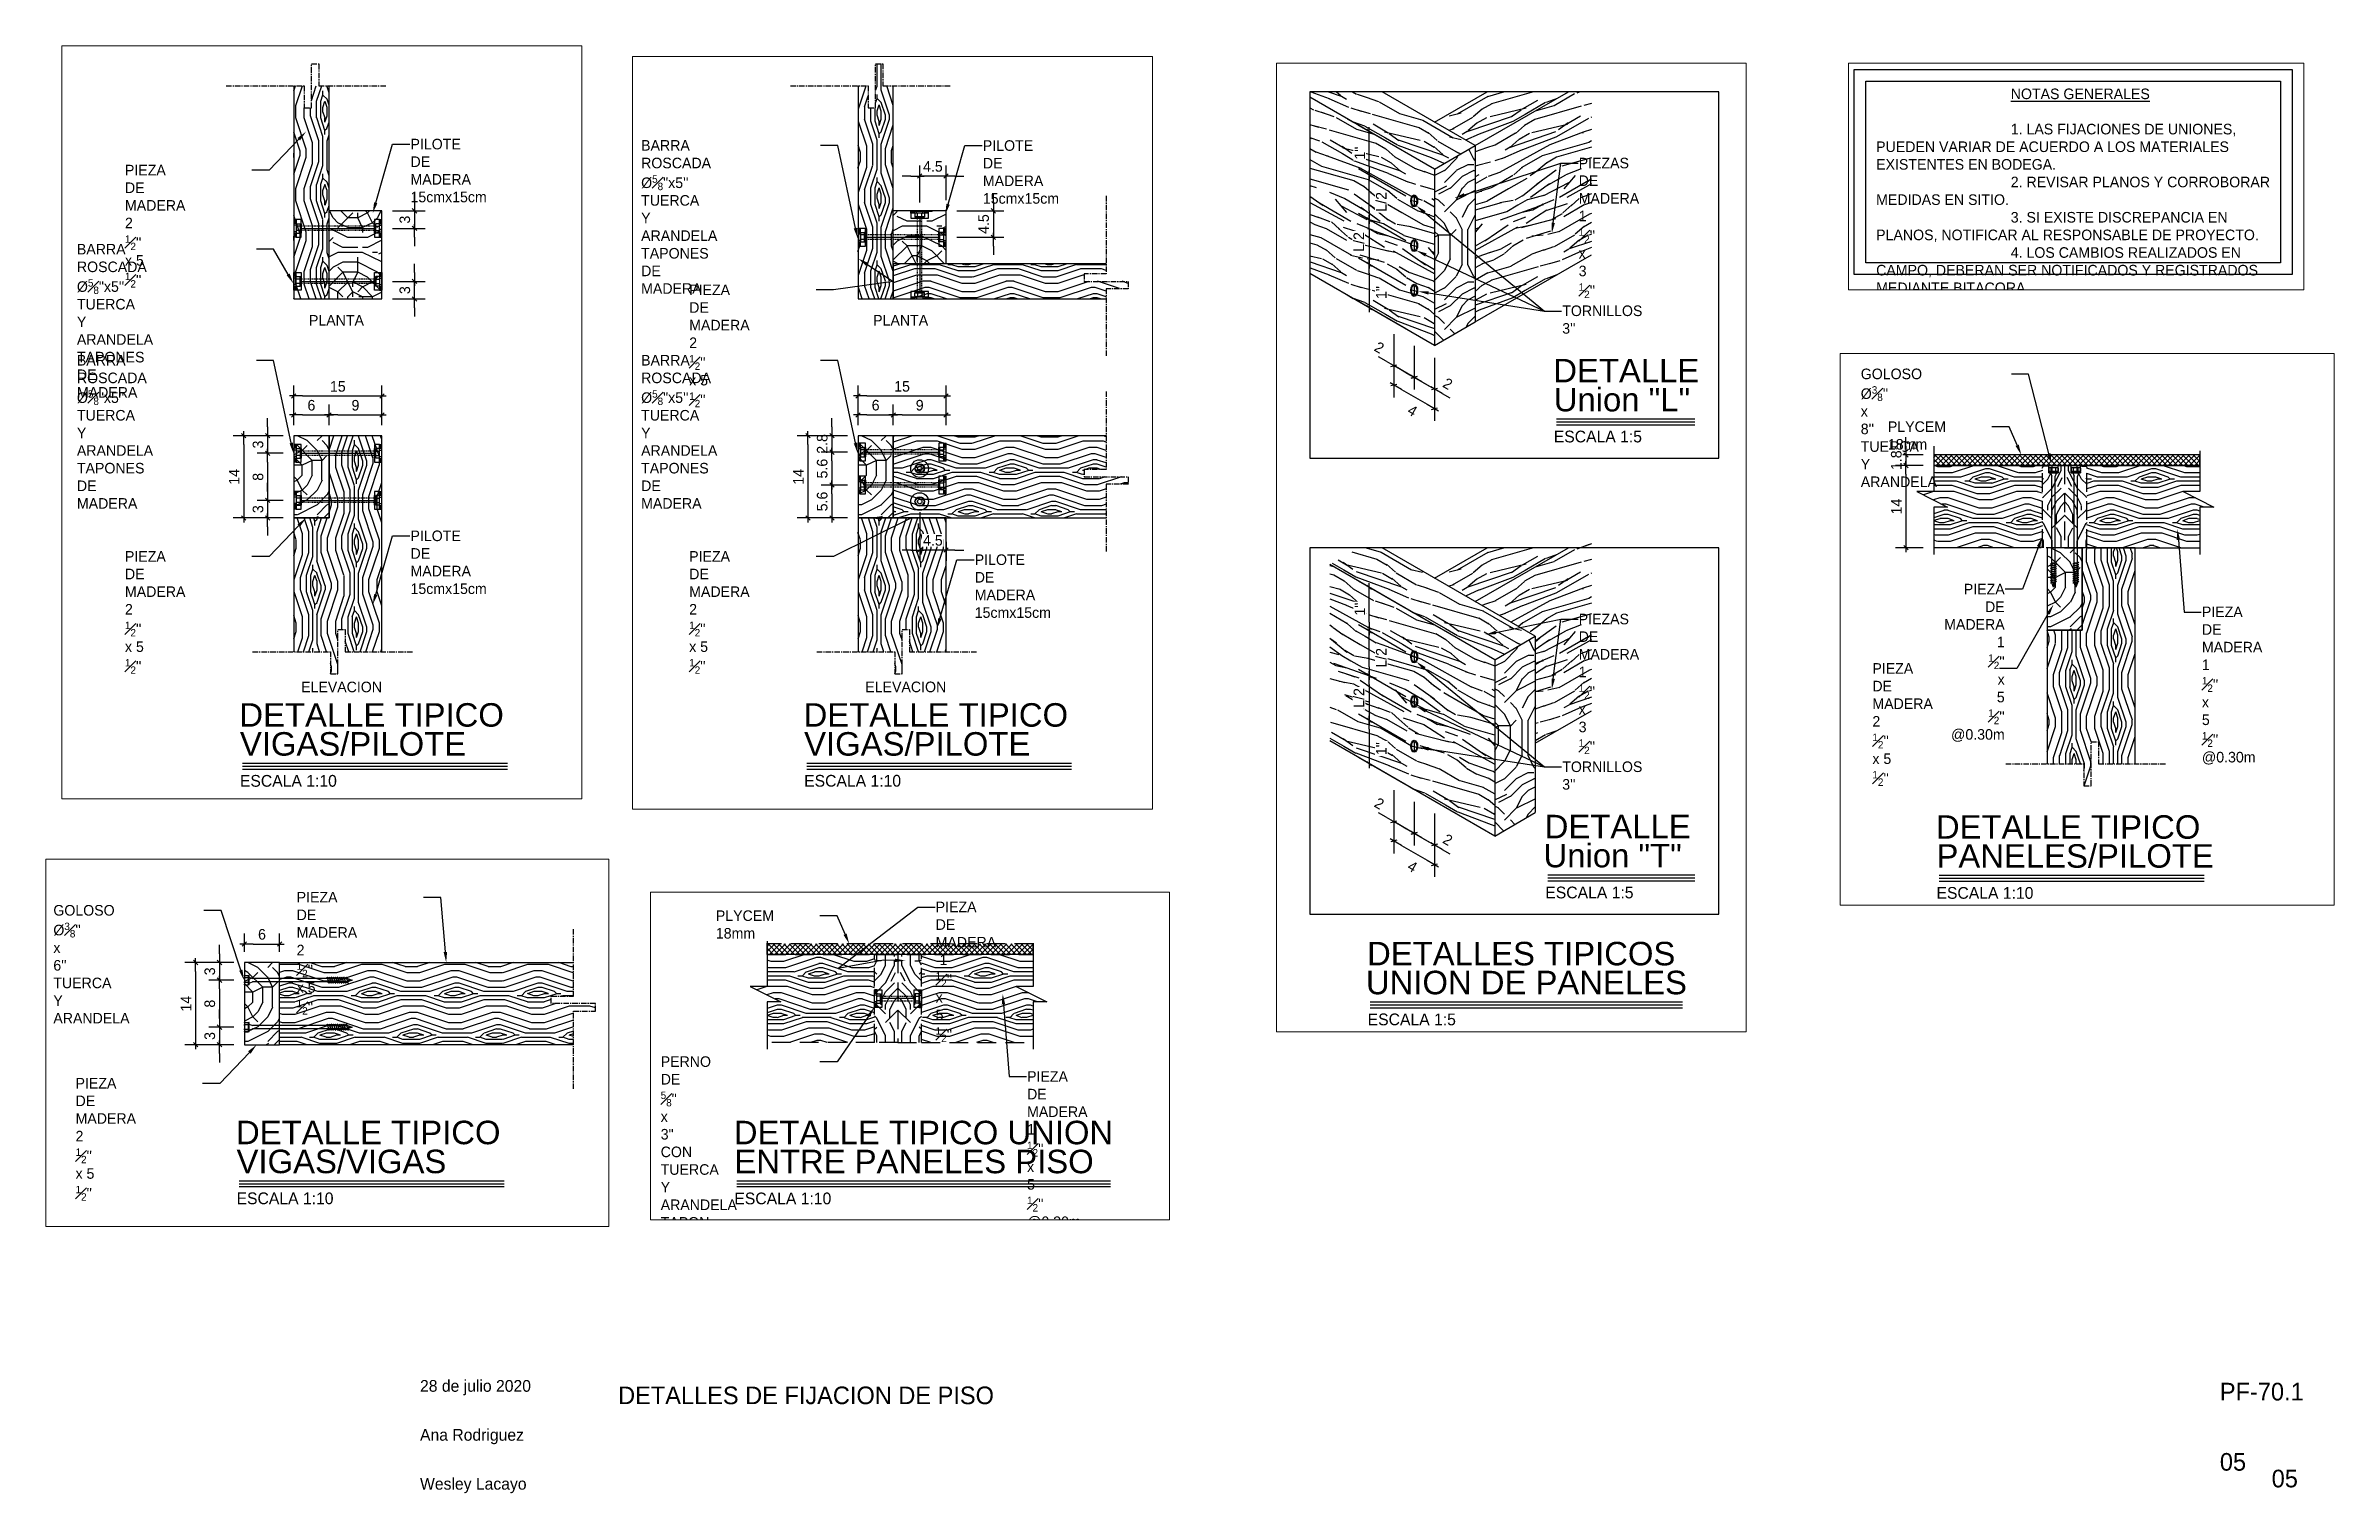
# Paper-space layout 'S-05' of a CAD drawing. Header units: millimetres. Extents: x 91.5 to 130.5, y 309.4 to 334.
# The model-space entities are those that its viewports show. They can reach past a viewport. Long polylines and large blocks are cut down to what shows.
import ezdxf
from ezdxf import colors
from ezdxf.entities.mleader import LeaderData, LeaderLine
from ezdxf.enums import TextEntityAlignment as Align
from ezdxf.math import Vec2, Vec3

# ---------------------------------------------------------------- set-up
doc = ezdxf.new("R2010")
doc.units = ezdxf.units.MM
doc.linetypes.add('CENTER', pattern=[2, 1.25, -0.25, 0.25, -0.25])
doc.linetypes.add('HIDDEN2', pattern=[4.7625, 3.175, -1.5875])
for name, color, linetype in [('0 @ 0.05', 7, 'Continuous'), ('0 @ 0.1', 7, 'Continuous'), ('01', 1, 'Continuous'), ('1', 1, 'Continuous'), ('2', 2, 'Continuous'), ('4', 4, 'Continuous'), ('8', 8, 'Continuous'), ('EJES', 2, 'CENTER'), ('SectionCutEdges', 7, 'Continuous'), ('TEXTO', 2, 'Continuous'), ('TEXTO @ 0.1', 2, 'Continuous'), ('TEXTOS TITULOS @ 0.05', 3, 'Continuous'), ('TEXTOS TITULOS @ 0.1', 3, 'Continuous'), ('W COTAS', 1, 'Continuous'), ('W COTAS @ 0.05', 1, 'Continuous'), ('W COTAS @ 0.1', 1, 'Continuous')]:
    doc.layers.add(name, color=color, linetype=linetype)
doc.styles.add('century gothic', font='GOTHIC.TTF')
doc.styles.add('NOTAS', font='GOTHIC.TTF')
doc.styles.add('SMCtitulos', font='sanss___.ttf')
doc.dimstyles.new('ANOTATIVE CM SMCONSTRUCCIONES', dxfattribs={"dimscale": 0, "dimtxt": 0.18, "dimasz": 0.15, "dimexe": 0.18, "dimexo": 0.18, "dimgap": 0.07, "dimtad": 1, "dimdec": 1, "dimlfac": 100, "dimdsep": 46, "dimtxsty": 'century gothic', "dimblk1": 'FLECHA1', "dimblk2": 'FLECHA1', "dimsah": 1, "dimcen": 0.18, "dimdle": 0.075, "dimclrd": 256, "dimclre": 256, "dimclrt": 2, "dimaunit": 1, "dimadec": 0, "dimazin": 2, "dimtfac": 0.75, "dimtdec": 1, "dimtix": 1, "dimtmove": 2, "dimatfit": 3, "dimfxl": 0.09, "dimtvp": 1.5, "dimtfill": 1, "dimtolj": 1, "dimtzin": 0, "dimarcsym": 0})
pattern_1 = [(45, (0.01061, 0.01768), (1e-17, 0.14142135624), [0.005, -0.095]), (135, (0.01414, 0.07071), (-0.14142135624, 3e-17), [0.01, -0.09]), (90, (0.00707, 0.0495), (-0.07071067812, 0.07071067812), [0.00707, -0.02121, 0.00707, -0.01414, 0.0495, -0.04243135623]), (90, (0.01061, 0.01061), (-0.07071067812, 0.07071067812), [0.007071, -0.014142, 0.007071, -0.1131373562]), (90, (0.028284, 0.042426), (-0.07071067812, 0.07071067812), [0.007071, -0.1343503562]), (90, (0.03889, 0.04596), (-0.07071067812, 0.07071067812), [0.007071, -0.1343503562]), (90, (0.02121, 0.042426), (-0.07071067812, 0.07071067812), [0.007071, -0.1343503562]), (90, (0.01414, 0.042426), (-0.07071067812, 0.07071067812), [0.014142, -0.1272793562]), (90, (-0.02121, 0.11314), (-0.07071067812, 0.07071067812), [0.014142, -0.1272793562]), (90, (0.003536, 0.03889), (-0.07071067812, 0.07071067812), [0.028284, -0.1131373562]), (90, (-0.003536, 0.03889), (-0.07071067812, 0.07071067812), [0.028284, -0.1131373562]), (90, (0.02121, 0.106066), (-0.07071067812, 0.07071067812), [0.028284, -0.1131373562]), (90, (-0.01414, 0.042426), (-0.07071067812, 0.07071067812), [0.0212132, -0.1202081562]), (90, (-0.03889, 0.03889), (-0.07071067812, 0.07071067812), [0.0212132, -0.1202081562]), (90, (-0.02475, 0.03889), (-0.07071067812, 0.07071067812), [0.0212132, -0.1202081562]), (90, (7e-18, 0.106066), (-0.07071067812, 0.07071067812), [0.03535534, -0.1060660162]), (90, (-0.01061, 0.10253), (-0.07071067812, 0.07071067812), [0.03535534, -0.1060660162]), (90, (0.01414, 0.091924), (-0.07071067812, 0.07071067812), [0.0494974746, -0.0919238815]), (71.5650512, (0.010607, 0.03182), (0.07071067809, 0.07071067815), [0.011180339, -0.212426458]), (71.5650512, (0.003536, 0.067175), (0.07071067809, 0.07071067815), [0.011180339, -0.212426458]), (71.5650512, (0.00707, 0.05657), (0.07071067809, 0.07071067815), [0.011180339, -0.212426458]), (71.5650512, (0.01414, 0.021213), (0.07071067809, 0.07071067815), [0.02236068, -0.2012461177]), (71.5650512, (-0.003536, 0.067175), (0.07071067809, 0.07071067815), [0.0335410196, -0.1900657781]), (71.5650512, (-0.01414, 0.06364), (0.07071067809, 0.07071067815), [0.0447213595, -0.1788854382]), (71.5650512, (-0.02475, 0.060104), (0.07071067809, 0.07071067815), [0.0447213595, -0.1788854382]), (71.5650512, (-0.05657, 0.07071), (0.07071067809, 0.07071067815), [0.0447213595, -0.1788854382]), (71.5650512, (-0.049497, 0.06364), (0.07071067809, 0.07071067815), [0.0559017, -0.1677050977]), (71.5650512, (-0.03889, 0.060104), (0.07071067809, 0.07071067815), [0.0559017, -0.1677050977]), (108.43494882, (0.01414, 0.05657), (-0.07071067812, 0.07071067812), [0.011180339, -0.212426458]), (108.43494882, (0.010607, 0.03889), (-0.07071067812, 0.07071067812), [0.011180339, -0.212426458]), (108.43494882, (0.010607, 0.017678), (-0.07071067812, 0.07071067812), [0.02236068, -0.2012461177]), (108.43494882, (0.021213, 0.049497), (-0.07071067812, 0.07071067812), [0.02236068, -0.2012461177]), (108.43494882, (0.00707, 0.00707), (-0.07071067812, 0.07071067812), [0.0335410196, -0.1900657781]), (108.43494882, (0, 0), (-0.07071067812, 0.07071067812), [0.0447213595, -0.1788854382]), (108.43494882, (0.060104, 0.067175), (-0.07071067812, 0.07071067812), [0.0447213595, -0.1788854382]), (108.43494882, (0.028284, 0.049497), (-0.07071067812, 0.07071067812), [0.0447213595, -0.1788854382]), (108.43494882, (0.049497, 0.05657), (-0.07071067812, 0.07071067812), [0.0559017, -0.1677050977]), (108.43494882, (0.03889, 0.053033), (-0.07071067812, 0.07071067812), [0.0559017, -0.1677050977])]
pattern_2 = [(45, (3272.72993, 565.02503), (1e-17, 0.14142135624), [0.005, -0.095]), (135, (3272.73347, 565.07807), (-0.14142135624, 3e-17), [0.01, -0.09]), (90, (3272.7264, 565.05685), (-0.07071067812, 0.07071067812), [0.00707, -0.02121, 0.00707, -0.01414, 0.0495, -0.04243135623]), (90, (3272.729934, 565.01796), (-0.07071067812, 0.07071067812), [0.007071, -0.014142, 0.007071, -0.1131373562]), (90, (3272.74761, 565.04978), (-0.07071067812, 0.07071067812), [0.007071, -0.1343503562]), (90, (3272.75822, 565.05332), (-0.07071067812, 0.07071067812), [0.007071, -0.1343503562]), (90, (3272.74054, 565.04978), (-0.07071067812, 0.07071067812), [0.007071, -0.1343503562]), (90, (3272.73347, 565.04978), (-0.07071067812, 0.07071067812), [0.014142, -0.1272793562]), (90, (3272.698114, 565.12049), (-0.07071067812, 0.07071067812), [0.014142, -0.1272793562]), (90, (3272.72286, 565.046245), (-0.07071067812, 0.07071067812), [0.028284, -0.1131373562]), (90, (3272.71579, 565.046245), (-0.07071067812, 0.07071067812), [0.028284, -0.1131373562]), (90, (3272.74054, 565.11342), (-0.07071067812, 0.07071067812), [0.028284, -0.1131373562]), (90, (3272.705185, 565.04978), (-0.07071067812, 0.07071067812), [0.0212132, -0.1202081562]), (90, (3272.680436, 565.046245), (-0.07071067812, 0.07071067812), [0.0212132, -0.1202081562]), (90, (3272.69458, 565.046245), (-0.07071067812, 0.07071067812), [0.0212132, -0.1202081562]), (90, (3272.71933, 565.11342), (-0.07071067812, 0.07071067812), [0.03535534, -0.1060660162]), (90, (3272.70872, 565.109885), (-0.07071067812, 0.07071067812), [0.03535534, -0.1060660162]), (90, (3272.73347, 565.09928), (-0.07071067812, 0.07071067812), [0.0494974746, -0.0919238815]), (71.5650512, (3272.729934, 565.039174), (0.07071067809, 0.07071067815), [0.011180339, -0.212426458]), (71.5650512, (3272.722863, 565.07453), (0.07071067809, 0.07071067815), [0.011180339, -0.212426458]), (71.5650512, (3272.7264, 565.063923), (0.07071067809, 0.07071067815), [0.011180339, -0.212426458]), (71.5650512, (3272.73347, 565.02857), (0.07071067809, 0.07071067815), [0.02236068, -0.2012461177]), (71.5650512, (3272.71579, 565.07453), (0.07071067809, 0.07071067815), [0.0335410196, -0.1900657781]), (71.5650512, (3272.705185, 565.070994), (0.07071067809, 0.07071067815), [0.0447213595, -0.1788854382]), (71.5650512, (3272.69458, 565.06746), (0.07071067809, 0.07071067815), [0.0447213595, -0.1788854382]), (71.5650512, (3272.66276, 565.078065), (0.07071067809, 0.07071067815), [0.0447213595, -0.1788854382]), (71.5650512, (3272.66983, 565.070994), (0.07071067809, 0.07071067815), [0.0559017, -0.1677050977]), (71.5650512, (3272.680436, 565.06746), (0.07071067809, 0.07071067815), [0.0559017, -0.1677050977]), (108.43494882, (3272.73347, 565.063923), (-0.07071067812, 0.07071067812), [0.011180339, -0.212426458]), (108.43494882, (3272.729934, 565.046245), (-0.07071067812, 0.07071067812), [0.011180339, -0.212426458]), (108.43494882, (3272.729934, 565.02503), (-0.07071067812, 0.07071067812), [0.02236068, -0.2012461177]), (108.43494882, (3272.74054, 565.05685), (-0.07071067812, 0.07071067812), [0.02236068, -0.2012461177]), (108.43494882, (3272.7264, 565.014426), (-0.07071067812, 0.07071067812), [0.0335410196, -0.1900657781]), (108.43494882, (3272.719327, 565.007355), (-0.07071067812, 0.07071067812), [0.0447213595, -0.1788854382]), (108.43494882, (3272.77943, 565.07453), (-0.07071067812, 0.07071067812), [0.0447213595, -0.1788854382]), (108.43494882, (3272.74761, 565.05685), (-0.07071067812, 0.07071067812), [0.0447213595, -0.1788854382]), (108.43494882, (3272.768825, 565.063923), (-0.07071067812, 0.07071067812), [0.0559017, -0.1677050977]), (108.43494882, (3272.75822, 565.060388), (-0.07071067812, 0.07071067812), [0.0559017, -0.1677050977])]
pattern_3 = [(135, (-0.01768, 0.01061), (-0.14142135624, 1e-17), [0.005, -0.095]), (225, (-0.07071, 0.01414), (-3e-17, -0.14142135624), [0.01, -0.09]), (180, (-0.0495, 0.00707), (-0.07071067812, -0.07071067812), [0.00707, -0.02121, 0.00707, -0.01414, 0.0495, -0.04243135623]), (180, (-0.01061, 0.01061), (-0.07071067812, -0.07071067812), [0.007071, -0.014142, 0.007071, -0.1131373562]), (180, (-0.042426, 0.028284), (-0.07071067812, -0.07071067812), [0.007071, -0.1343503562]), (180, (-0.04596, 0.03889), (-0.07071067812, -0.07071067812), [0.007071, -0.1343503562]), (180, (-0.042426, 0.02121), (-0.07071067812, -0.07071067812), [0.007071, -0.1343503562]), (180, (-0.042426, 0.01414), (-0.07071067812, -0.07071067812), [0.014142, -0.1272793562]), (180, (-0.11314, -0.02121), (-0.07071067812, -0.07071067812), [0.014142, -0.1272793562]), (180, (-0.03889, 0.003536), (-0.07071067812, -0.07071067812), [0.028284, -0.1131373562]), (180, (-0.03889, -0.003536), (-0.07071067812, -0.07071067812), [0.028284, -0.1131373562]), (180, (-0.106066, 0.02121), (-0.07071067812, -0.07071067812), [0.028284, -0.1131373562]), (180, (-0.042426, -0.01414), (-0.07071067812, -0.07071067812), [0.0212132, -0.1202081562]), (180, (-0.03889, -0.03889), (-0.07071067812, -0.07071067812), [0.0212132, -0.1202081562]), (180, (-0.03889, -0.02475), (-0.07071067812, -0.07071067812), [0.0212132, -0.1202081562]), (180, (-0.106066, 7e-18), (-0.07071067812, -0.07071067812), [0.03535534, -0.1060660162]), (180, (-0.10253, -0.01061), (-0.07071067812, -0.07071067812), [0.03535534, -0.1060660162]), (180, (-0.091924, 0.01414), (-0.07071067812, -0.07071067812), [0.0494974746, -0.0919238815]), (161.5650512, (-0.03182, 0.010607), (-0.07071067815, 0.07071067809), [0.011180339, -0.212426458]), (161.5650512, (-0.067175, 0.003536), (-0.07071067815, 0.07071067809), [0.011180339, -0.212426458]), (161.5650512, (-0.05657, 0.00707), (-0.07071067815, 0.07071067809), [0.011180339, -0.212426458]), (161.5650512, (-0.021213, 0.01414), (-0.07071067815, 0.07071067809), [0.02236068, -0.2012461177]), (161.5650512, (-0.067175, -0.003536), (-0.07071067815, 0.07071067809), [0.0335410196, -0.1900657781]), (161.5650512, (-0.06364, -0.01414), (-0.07071067815, 0.07071067809), [0.0447213595, -0.1788854382]), (161.5650512, (-0.060104, -0.02475), (-0.07071067815, 0.07071067809), [0.0447213595, -0.1788854382]), (161.5650512, (-0.07071, -0.05657), (-0.07071067815, 0.07071067809), [0.0447213595, -0.1788854382]), (161.5650512, (-0.06364, -0.049497), (-0.07071067815, 0.07071067809), [0.0559017, -0.1677050977]), (161.5650512, (-0.060104, -0.03889), (-0.07071067815, 0.07071067809), [0.0559017, -0.1677050977]), (198.43494882, (-0.05657, 0.01414), (-0.07071067812, -0.07071067812), [0.011180339, -0.212426458]), (198.43494882, (-0.03889, 0.010607), (-0.07071067812, -0.07071067812), [0.011180339, -0.212426458]), (198.43494882, (-0.017678, 0.010607), (-0.07071067812, -0.07071067812), [0.02236068, -0.2012461177]), (198.43494882, (-0.049497, 0.021213), (-0.07071067812, -0.07071067812), [0.02236068, -0.2012461177]), (198.43494882, (-0.00707, 0.00707), (-0.07071067812, -0.07071067812), [0.0335410196, -0.1900657781]), (198.43494882, (0, 0), (-0.07071067812, -0.07071067812), [0.0447213595, -0.1788854382]), (198.43494882, (-0.067175, 0.060104), (-0.07071067812, -0.07071067812), [0.0447213595, -0.1788854382]), (198.43494882, (-0.049497, 0.028284), (-0.07071067812, -0.07071067812), [0.0447213595, -0.1788854382]), (198.43494882, (-0.05657, 0.049497), (-0.07071067812, -0.07071067812), [0.0559017, -0.1677050977]), (198.43494882, (-0.053033, 0.03889), (-0.07071067812, -0.07071067812), [0.0559017, -0.1677050977])]

psp = doc.layouts.new('S-05')

# ---------------------------------------------------------------- texts
at = {"layer": 'TEXTO', "color": 2, "attachment_point": 1, "style": 'century gothic'}
for s, insert, char_height, width in [('28 de julio 2020', (97.885, 311.32), 0.2, 3.7301), ('PF-70.1', (128.524, 311.272), 0.3, 3.7301), ('{\\H3.3333x;DETALLES DE FIJACION DE PISO}', (101.257, 311.209), 0.09, 9.94155), ('Ana Rodriguez', (97.885, 310.487), 0.2, 3.7301), ('05', (128.524, 310.077), 0.3, 3.7301), ('05', (129.406, 309.793), 0.3, 3.7301), ('Wesley Lacayo', (97.885, 309.654), 0.2, 3.7301)]:
    psp.add_mtext(s, dxfattribs=dict(at, insert=insert, char_height=char_height, width=width))

msp = doc.modelspace()

# ---------------------------------------------------------------- texts
at = {"layer": 'TEXTO @ 0.1', "color": 2, "char_height": 0.018, "width": 0.681896, "attachment_point": 1, "style": 'century gothic'}
for s, insert in [('PLANTA', (19468.63, 4519.4883)), ('\\pi0.22913;{\\LNOTAS GENERALES\\P\\pi0;}\\P1. LAS FIJACIONES DE UNIONES, PUEDEN VARIAR DE ACUERDO A LOS MATERIALES EXISTENTES EN BODEGA. \\P2. REVISAR PLANOS Y CORROBORAR MEDIDAS EN SITIO.\\P3. SI EXISTE DISCREPANCIA EN PLANOS, NOTIFICAR AL RESPONSABLE DE PROYECTO. \\P4. LOS CAMBIOS REALIZADOS EN CAMPO, DEBERAN SER NOTIFICADOS Y REGISTRADOS MEDIANTE BITACORA. ', (19471.7604, 4519.4588)), ('ELEVACION', (19468.6166, 4518.8643)), ('PLANTA', (19468.63, 4517.9804)), ('ELEVACION', (19468.6166, 4517.3564))]:
    msp.add_mtext(s, dxfattribs=dict(at, insert=insert))

# ---------------------------------------------------------------- blocks, each defined once
blk = doc.blocks.new('*U71')
at = {"color": 2}
blk.add_line((0, 0.052), (2.356, 0.052), dxfattribs=at)
at = {"color": 250}
blk.add_line((0, 0), (2.356, 0), dxfattribs=at)
at = {"color": 7}
blk.add_line((0, -0.047), (2.356, -0.047), dxfattribs=at)
at = {"color": 0, "linetype": 'ByBlock', "lineweight": -2, "style": 'NOTAS'}
for tag, p in [('1TITLE', (0.027, 1.014)), ('2TITLE', (-0.043, 0.181))]:
    blk.add_attdef(tag, p, '', height=0.3, dxfattribs=at)
blk.add_attdef('SCALE', text='', height=0.18, dxfattribs=at).set_placement((-0.043, -0.148), align=Align.TOP_LEFT)
blk = doc.blocks.new('*U72')
at = {"color": 2}
blk.add_line((0, 0.052), (2.501, 0.052), dxfattribs=at)
at = {"color": 250}
blk.add_line((0, 0), (2.501, 0), dxfattribs=at)
at = {"color": 7}
blk.add_line((0, -0.047), (2.501, -0.047), dxfattribs=at)
at = {"color": 0, "linetype": 'ByBlock', "lineweight": -2, "style": 'NOTAS'}
for tag, p in [('1TITLE', (0.027, 1.014)), ('2TITLE', (-0.043, 0.181))]:
    blk.add_attdef(tag, p, '', height=0.3, dxfattribs=at)
blk.add_attdef('SCALE', text='', height=0.18, dxfattribs=at).set_placement((-0.043, -0.148), align=Align.TOP_LEFT)
blk = doc.blocks.new('FLECHA1')
at = {"color": 1}
blk.add_line((-1, 0), (0.5, 0), dxfattribs=at)
at = {"color": 4}
blk.add_line((-0.25, -0.25), (0.25, 0.25), dxfattribs=at)
blk = doc.blocks.new('*D73')
at = {"layer": 'Defpoints', "color": 0, "transparency": 16777216}
for p in [(19466.0041, 4519.1591), (19466.0442, 4519.136), (19466.0442, 4519.098)]:
    blk.add_point(p, dxfattribs=at)
at = {"layer": 'W COTAS', "lineweight": -2, "transparency": 16777216}
for p, q in [((19466.0352, 4519.1411), (19465.9951, 4519.1643)), ((19466.0041, 4519.1286), (19466.0041, 4519.1516)), ((19466.0352, 4519.1031), (19465.9951, 4519.1263))]:
    blk.add_line(p, q, dxfattribs=at)
at = {"layer": 'W COTAS', "color": 2, "transparency": 16777216, "insert": (19466.0144, 4519.1362), "char_height": 0.009, "attachment_point": 5, "rotation": 90, "style": 'century gothic', "bg_fill": 3, "box_fill_scale": 1.1, "bg_fill_color": 256, "bg_fill_true_color": 13158600, "bg_fill_transparency": 0}
blk.add_mtext('\\A1;L/2', dxfattribs=at)
at = {"layer": 'W COTAS', "lineweight": -2, "transparency": 16777216, "xscale": 0.0075, "yscale": 0.0075, "zscale": 0.0075}
for p, rotation in [((19466.0041, 4519.1591), 90), ((19466.0041, 4519.1211), 270)]:
    blk.add_blockref('FLECHA1', p, dxfattribs=dict(at, rotation=rotation))
blk = doc.blocks.new('*D74')
at = {"layer": 'Defpoints', "color": 0, "transparency": 16777216}
for p in [(19466.0041, 4519.1961), (19466.0442, 4519.173), (19466.0442, 4519.136)]:
    blk.add_point(p, dxfattribs=at)
at = {"layer": 'W COTAS', "lineweight": -2, "transparency": 16777216}
for p, q in [((19466.0352, 4519.1781), (19465.9951, 4519.2013)), ((19466.0041, 4519.1666), (19466.0041, 4519.1886)), ((19466.0352, 4519.1411), (19465.9951, 4519.1643))]:
    blk.add_line(p, q, dxfattribs=at)
at = {"layer": 'W COTAS', "lineweight": -2, "transparency": 16777216, "xscale": 0.0075, "yscale": 0.0075, "zscale": 0.0075}
for p, rotation in [((19466.0041, 4519.1961), 90), ((19466.0041, 4519.1591), 270)]:
    blk.add_blockref('FLECHA1', p, dxfattribs=dict(at, rotation=rotation))
at = {"layer": 'W COTAS', "color": 2, "transparency": 16777216, "insert": (19465.9961, 4519.1776), "char_height": 0.009, "attachment_point": 5, "rotation": 90, "style": 'century gothic', "bg_fill": 3, "box_fill_scale": 1.1, "bg_fill_color": 256, "bg_fill_true_color": 13158600, "bg_fill_transparency": 0}
blk.add_mtext('\\A1;1"', dxfattribs=at)
blk = doc.blocks.new('*D75')
at = {"layer": 'Defpoints', "color": 0, "transparency": 16777216}
for p in [(19466.0442, 4519.098), (19466.0442, 4519.06)]:
    blk.add_point(p, dxfattribs=at)
at = {"layer": 'W COTAS', "lineweight": -2, "transparency": 16777216}
for p, q in [((19466.0352, 4519.1031), (19465.9951, 4519.1263)), ((19466.0041, 4519.1136), (19466.0041, 4519.0906)), ((19466.0352, 4519.0651), (19465.9951, 4519.0883))]:
    blk.add_line(p, q, dxfattribs=at)
at = {"layer": 'W COTAS', "lineweight": -2, "transparency": 16777216, "xscale": 0.0075, "yscale": 0.0075, "zscale": 0.0075}
for p, rotation in [((19466.0041, 4519.1211), 90), ((19466.0041, 4519.0831), 270)]:
    blk.add_blockref('FLECHA1', p, dxfattribs=dict(at, rotation=rotation))
at = {"layer": 'W COTAS', "color": 2, "transparency": 16777216, "insert": (19465.9953, 4519.1021), "char_height": 0.009, "attachment_point": 5, "rotation": 90, "style": 'century gothic', "bg_fill": 3, "box_fill_scale": 1.1, "bg_fill_color": 256, "bg_fill_true_color": 13158600, "bg_fill_transparency": 0}
blk.add_mtext('\\A1;L/2', dxfattribs=at)
at = {"layer": 'Defpoints', "color": 0, "transparency": 16777216}
blk.add_point((19466.0041, 4519.0831), dxfattribs=at)
blk = doc.blocks.new('*D76')
at = {"layer": 'Defpoints', "color": 0, "transparency": 16777216}
for p in [(19466.0442, 4519.06), (19466.0442, 4519.023)]:
    blk.add_point(p, dxfattribs=at)
at = {"layer": 'W COTAS', "lineweight": -2, "transparency": 16777216}
for p, q in [((19466.0352, 4519.0651), (19465.9951, 4519.0883)), ((19466.0041, 4519.0756), (19466.0041, 4519.0536)), ((19466.0352, 4519.0281), (19465.9951, 4519.0513))]:
    blk.add_line(p, q, dxfattribs=at)
at = {"layer": 'W COTAS', "lineweight": -2, "transparency": 16777216, "xscale": 0.0075, "yscale": 0.0075, "zscale": 0.0075, "rotation": 90}
blk.add_blockref('FLECHA1', (19466.0041, 4519.0831), dxfattribs=at)
at = {"layer": 'W COTAS', "color": 2, "transparency": 16777216, "insert": (19466.0144, 4519.059), "char_height": 0.009, "attachment_point": 5, "rotation": 90, "style": 'century gothic', "bg_fill": 3, "box_fill_scale": 1.1, "bg_fill_color": 256, "bg_fill_true_color": 13158600, "bg_fill_transparency": 0}
blk.add_mtext('\\A1;1"', dxfattribs=at)
at = {"layer": 'Defpoints', "color": 0, "transparency": 16777216}
blk.add_point((19466.0041, 4519.0461), dxfattribs=at)
at = {"layer": 'W COTAS', "lineweight": -2, "transparency": 16777216, "xscale": 0.0075, "yscale": 0.0075, "zscale": 0.0075, "rotation": 270}
blk.add_blockref('FLECHA1', (19466.0041, 4519.0461), dxfattribs=at)
blk = doc.blocks.new('*D77')
at = {"layer": 'Defpoints', "color": 0, "transparency": 16777216}
for p in [(19466.0424, 4519.024), (19466.0598, 4519.014), (19466.0424, 4518.9868)]:
    blk.add_point(p, dxfattribs=at)
at = {"layer": 'W COTAS', "lineweight": -2, "transparency": 16777216}
for p, q in [((19466.0424, 4519.0136), (19466.0424, 4518.9764)), ((19466.0359, 4518.9905), (19466.0294, 4518.9943)), ((19466.0598, 4519.0036), (19466.0598, 4518.9664)), ((19466.0662, 4518.973), (19466.0727, 4518.9693))]:
    blk.add_line(p, q, dxfattribs=at)
at = {"layer": 'W COTAS', "lineweight": -2, "transparency": 16777216, "xscale": 0.0075, "yscale": 0.0075, "zscale": 0.0075, "rotation": 329.9999999976293}
blk.add_blockref('FLECHA1', (19466.0424, 4518.9868), dxfattribs=at)
at = {"layer": 'W COTAS', "color": 2, "transparency": 16777216, "insert": (19466.071, 4518.9814), "char_height": 0.009, "attachment_point": 5, "rotation": 330, "style": 'century gothic', "bg_fill": 3, "box_fill_scale": 1.1, "bg_fill_color": 256, "bg_fill_true_color": 13158600, "bg_fill_transparency": 0}
blk.add_mtext('\\A1;2', dxfattribs=at)
at = {"layer": 'W COTAS', "lineweight": -2, "transparency": 16777216}
blk.add_line((19466.0598, 4518.9768), (19466.0424, 4518.9868), dxfattribs=at)
at = {"layer": 'W COTAS', "lineweight": -2, "transparency": 16777216, "xscale": 0.0075, "yscale": 0.0075, "zscale": 0.0075, "rotation": 149.9999999976293}
blk.add_blockref('FLECHA1', (19466.0598, 4518.9768), dxfattribs=at)
blk = doc.blocks.new('*D78')
at = {"layer": 'Defpoints', "color": 0, "transparency": 16777216}
for p in [(19466.0251, 4519.034), (19466.0424, 4519.024)]:
    blk.add_point(p, dxfattribs=at)
at = {"layer": 'W COTAS', "lineweight": -2, "transparency": 16777216}
for p, q in [((19466.0251, 4519.0236), (19466.0251, 4518.9864)), ((19466.0424, 4519.0136), (19466.0424, 4518.9764)), ((19466.0186, 4519.0005), (19466.0121, 4519.0043)), ((19466.0489, 4518.983), (19466.0554, 4518.9793))]:
    blk.add_line(p, q, dxfattribs=at)
at = {"layer": 'W COTAS', "lineweight": -2, "transparency": 16777216, "xscale": 0.0075, "yscale": 0.0075, "zscale": 0.0075, "rotation": 149.9999999986321}
blk.add_blockref('FLECHA1', (19466.0424, 4518.9868), dxfattribs=at)
at = {"layer": 'W COTAS', "color": 2, "transparency": 16777216, "insert": (19466.0127, 4519.0122), "char_height": 0.009, "attachment_point": 5, "rotation": 330, "style": 'century gothic', "bg_fill": 3, "box_fill_scale": 1.1, "bg_fill_color": 256, "bg_fill_true_color": 13158600, "bg_fill_transparency": 0}
blk.add_mtext('\\A1;2', dxfattribs=at)
at = {"layer": 'Defpoints', "color": 0, "transparency": 16777216}
blk.add_point((19466.0251, 4518.9968), dxfattribs=at)
at = {"layer": 'W COTAS', "lineweight": -2, "transparency": 16777216}
blk.add_line((19466.0424, 4518.9868), (19466.0251, 4518.9968), dxfattribs=at)
at = {"layer": 'W COTAS', "lineweight": -2, "transparency": 16777216, "xscale": 0.0075, "yscale": 0.0075, "zscale": 0.0075, "rotation": 329.9999999986321}
blk.add_blockref('FLECHA1', (19466.0251, 4518.9968), dxfattribs=at)
blk = doc.blocks.new('*D79')
at = {"layer": 'Defpoints', "color": 0, "transparency": 16777216}
for p in [(19466.0251, 4519.034), (19466.0598, 4519.014), (19466.0598, 4518.9602)]:
    blk.add_point(p, dxfattribs=at)
at = {"layer": 'W COTAS', "lineweight": -2, "transparency": 16777216}
for p, q in [((19466.0251, 4519.0236), (19466.0251, 4518.9698)), ((19466.0598, 4519.0036), (19466.0598, 4518.9498)), ((19466.0316, 4518.9765), (19466.0533, 4518.964))]:
    blk.add_line(p, q, dxfattribs=at)
at = {"layer": 'W COTAS', "color": 2, "transparency": 16777216, "insert": (19466.0409, 4518.9585), "char_height": 0.009, "attachment_point": 5, "rotation": 330, "style": 'century gothic', "bg_fill": 3, "box_fill_scale": 1.1, "bg_fill_color": 256, "bg_fill_true_color": 13158600, "bg_fill_transparency": 0}
blk.add_mtext('\\A1;4', dxfattribs=at)
at = {"layer": 'W COTAS', "lineweight": -2, "transparency": 16777216, "xscale": 0.0075, "yscale": 0.0075, "zscale": 0.0075}
for p, rotation in [((19466.0251, 4518.9802), 150.0000000224501), ((19466.0598, 4518.9602), 330.0000000224501)]:
    blk.add_blockref('FLECHA1', p, dxfattribs=dict(at, rotation=rotation))
blk = doc.blocks.new('*D80')
at = {"layer": 'Defpoints', "color": 0, "transparency": 16777216}
for p in [(19466.0424, 4518.636), (19466.0598, 4518.626), (19466.0424, 4518.5988)]:
    blk.add_point(p, dxfattribs=at)
at = {"layer": 'W COTAS', "lineweight": -2, "transparency": 16777216}
for p, q in [((19466.0424, 4518.6256), (19466.0424, 4518.5884)), ((19466.0359, 4518.6025), (19466.0294, 4518.6063)), ((19466.0598, 4518.6156), (19466.0598, 4518.5784)), ((19466.0662, 4518.585), (19466.0727, 4518.5813))]:
    blk.add_line(p, q, dxfattribs=at)
at = {"layer": 'W COTAS', "lineweight": -2, "transparency": 16777216, "xscale": 0.0075, "yscale": 0.0075, "zscale": 0.0075, "rotation": 329.9999999998857}
blk.add_blockref('FLECHA1', (19466.0424, 4518.5988), dxfattribs=at)
at = {"layer": 'W COTAS', "color": 2, "transparency": 16777216, "insert": (19466.071, 4518.5934), "char_height": 0.009, "attachment_point": 5, "rotation": 330, "style": 'century gothic', "bg_fill": 3, "box_fill_scale": 1.1, "bg_fill_color": 256, "bg_fill_true_color": 13158600, "bg_fill_transparency": 0}
blk.add_mtext('\\A1;2', dxfattribs=at)
at = {"layer": 'W COTAS', "lineweight": -2, "transparency": 16777216}
blk.add_line((19466.0598, 4518.5888), (19466.0424, 4518.5988), dxfattribs=at)
at = {"layer": 'W COTAS', "lineweight": -2, "transparency": 16777216, "xscale": 0.0075, "yscale": 0.0075, "zscale": 0.0075, "rotation": 149.9999999998857}
blk.add_blockref('FLECHA1', (19466.0598, 4518.5888), dxfattribs=at)
blk = doc.blocks.new('*D81')
at = {"layer": 'Defpoints', "color": 0, "transparency": 16777216}
for p in [(19466.0251, 4518.646), (19466.0424, 4518.636)]:
    blk.add_point(p, dxfattribs=at)
at = {"layer": 'W COTAS', "lineweight": -2, "transparency": 16777216}
for p, q in [((19466.0251, 4518.6356), (19466.0251, 4518.5984)), ((19466.0424, 4518.6256), (19466.0424, 4518.5884)), ((19466.0186, 4518.6125), (19466.0121, 4518.6163)), ((19466.0489, 4518.595), (19466.0554, 4518.5913))]:
    blk.add_line(p, q, dxfattribs=at)
at = {"layer": 'W COTAS', "lineweight": -2, "transparency": 16777216, "xscale": 0.0075, "yscale": 0.0075, "zscale": 0.0075, "rotation": 149.9999999986321}
blk.add_blockref('FLECHA1', (19466.0424, 4518.5988), dxfattribs=at)
at = {"layer": 'W COTAS', "color": 2, "transparency": 16777216, "insert": (19466.0127, 4518.6242), "char_height": 0.009, "attachment_point": 5, "rotation": 330, "style": 'century gothic', "bg_fill": 3, "box_fill_scale": 1.1, "bg_fill_color": 256, "bg_fill_true_color": 13158600, "bg_fill_transparency": 0}
blk.add_mtext('\\A1;2', dxfattribs=at)
at = {"layer": 'Defpoints', "color": 0, "transparency": 16777216}
blk.add_point((19466.0251, 4518.6088), dxfattribs=at)
at = {"layer": 'W COTAS', "lineweight": -2, "transparency": 16777216}
blk.add_line((19466.0424, 4518.5988), (19466.0251, 4518.6088), dxfattribs=at)
at = {"layer": 'W COTAS', "lineweight": -2, "transparency": 16777216, "xscale": 0.0075, "yscale": 0.0075, "zscale": 0.0075, "rotation": 329.9999999986321}
blk.add_blockref('FLECHA1', (19466.0251, 4518.6088), dxfattribs=at)
blk = doc.blocks.new('*D82')
at = {"layer": 'Defpoints', "color": 0, "transparency": 16777216}
for p in [(19466.0251, 4518.646), (19466.0598, 4518.626), (19466.0598, 4518.5722)]:
    blk.add_point(p, dxfattribs=at)
at = {"layer": 'W COTAS', "lineweight": -2, "transparency": 16777216}
for p, q in [((19466.0251, 4518.6356), (19466.0251, 4518.5818)), ((19466.0598, 4518.6156), (19466.0598, 4518.5618)), ((19466.0316, 4518.5885), (19466.0533, 4518.576))]:
    blk.add_line(p, q, dxfattribs=at)
at = {"layer": 'W COTAS', "color": 2, "transparency": 16777216, "insert": (19466.0409, 4518.5705), "char_height": 0.009, "attachment_point": 5, "rotation": 330, "style": 'century gothic', "bg_fill": 3, "box_fill_scale": 1.1, "bg_fill_color": 256, "bg_fill_true_color": 13158600, "bg_fill_transparency": 0}
blk.add_mtext('\\A1;4', dxfattribs=at)
at = {"layer": 'W COTAS', "lineweight": -2, "transparency": 16777216, "xscale": 0.0075, "yscale": 0.0075, "zscale": 0.0075}
for p, rotation in [((19466.0251, 4518.5922), 150.0000000224501), ((19466.0598, 4518.5722), 330.0000000224501)]:
    blk.add_blockref('FLECHA1', p, dxfattribs=dict(at, rotation=rotation))
blk = doc.blocks.new('*D83')
at = {"layer": 'Defpoints', "color": 0, "transparency": 16777216}
for p in [(19466.0041, 4518.7711), (19466.0443, 4518.7479), (19466.0443, 4518.7099)]:
    blk.add_point(p, dxfattribs=at)
at = {"layer": 'W COTAS', "lineweight": -2, "transparency": 16777216}
for p, q in [((19466.0353, 4518.7531), (19465.9951, 4518.7763)), ((19466.0041, 4518.7406), (19466.0041, 4518.7636)), ((19466.0353, 4518.7151), (19465.9951, 4518.7383))]:
    blk.add_line(p, q, dxfattribs=at)
at = {"layer": 'W COTAS', "color": 2, "transparency": 16777216, "insert": (19466.0144, 4518.7482), "char_height": 0.009, "attachment_point": 5, "rotation": 90, "style": 'century gothic', "bg_fill": 3, "box_fill_scale": 1.1, "bg_fill_color": 256, "bg_fill_true_color": 13158600, "bg_fill_transparency": 0}
blk.add_mtext('\\A1;L/2', dxfattribs=at)
at = {"layer": 'W COTAS', "lineweight": -2, "transparency": 16777216, "xscale": 0.0075, "yscale": 0.0075, "zscale": 0.0075}
for p, rotation in [((19466.0041, 4518.7711), 90), ((19466.0041, 4518.7331), 270)]:
    blk.add_blockref('FLECHA1', p, dxfattribs=dict(at, rotation=rotation))
blk = doc.blocks.new('*D84')
at = {"layer": 'Defpoints', "color": 0, "transparency": 16777216}
for p in [(19466.0041, 4518.8081), (19466.0443, 4518.7849), (19466.0443, 4518.7479)]:
    blk.add_point(p, dxfattribs=at)
at = {"layer": 'W COTAS', "lineweight": -2, "transparency": 16777216}
for p, q in [((19466.0353, 4518.7901), (19465.9951, 4518.8133)), ((19466.0041, 4518.7786), (19466.0041, 4518.8006)), ((19466.0353, 4518.7531), (19465.9951, 4518.7763))]:
    blk.add_line(p, q, dxfattribs=at)
at = {"layer": 'W COTAS', "lineweight": -2, "transparency": 16777216, "xscale": 0.0075, "yscale": 0.0075, "zscale": 0.0075}
for p, rotation in [((19466.0041, 4518.8081), 90), ((19466.0041, 4518.7711), 270)]:
    blk.add_blockref('FLECHA1', p, dxfattribs=dict(at, rotation=rotation))
at = {"layer": 'W COTAS', "color": 2, "transparency": 16777216, "insert": (19465.9961, 4518.7896), "char_height": 0.009, "attachment_point": 5, "rotation": 90, "style": 'century gothic', "bg_fill": 3, "box_fill_scale": 1.1, "bg_fill_color": 256, "bg_fill_true_color": 13158600, "bg_fill_transparency": 0}
blk.add_mtext('\\A1;1"', dxfattribs=at)
blk = doc.blocks.new('*D85')
at = {"layer": 'Defpoints', "color": 0, "transparency": 16777216}
for p in [(19466.0443, 4518.7099), (19466.0443, 4518.6719)]:
    blk.add_point(p, dxfattribs=at)
at = {"layer": 'W COTAS', "lineweight": -2, "transparency": 16777216}
for p, q in [((19466.0353, 4518.7151), (19465.9951, 4518.7383)), ((19466.0041, 4518.7256), (19466.0041, 4518.7026)), ((19466.0353, 4518.6771), (19465.9951, 4518.7003))]:
    blk.add_line(p, q, dxfattribs=at)
at = {"layer": 'W COTAS', "lineweight": -2, "transparency": 16777216, "xscale": 0.0075, "yscale": 0.0075, "zscale": 0.0075}
for p, rotation in [((19466.0041, 4518.7331), 90), ((19466.0041, 4518.6951), 270)]:
    blk.add_blockref('FLECHA1', p, dxfattribs=dict(at, rotation=rotation))
at = {"layer": 'W COTAS', "color": 2, "transparency": 16777216, "insert": (19465.9954, 4518.7141), "char_height": 0.009, "attachment_point": 5, "rotation": 90, "style": 'century gothic', "bg_fill": 3, "box_fill_scale": 1.1, "bg_fill_color": 256, "bg_fill_true_color": 13158600, "bg_fill_transparency": 0}
blk.add_mtext('\\A1;L/2', dxfattribs=at)
at = {"layer": 'Defpoints', "color": 0, "transparency": 16777216}
blk.add_point((19466.0041, 4518.6951), dxfattribs=at)
blk = doc.blocks.new('*D86')
at = {"layer": 'Defpoints', "color": 0, "transparency": 16777216}
for p in [(19466.0443, 4518.6719), (19466.0443, 4518.6349)]:
    blk.add_point(p, dxfattribs=at)
at = {"layer": 'W COTAS', "lineweight": -2, "transparency": 16777216}
for p, q in [((19466.0353, 4518.6771), (19465.9951, 4518.7003)), ((19466.0041, 4518.6876), (19466.0041, 4518.6656)), ((19466.0353, 4518.6401), (19465.9951, 4518.6633))]:
    blk.add_line(p, q, dxfattribs=at)
at = {"layer": 'W COTAS', "lineweight": -2, "transparency": 16777216, "xscale": 0.0075, "yscale": 0.0075, "zscale": 0.0075, "rotation": 90}
blk.add_blockref('FLECHA1', (19466.0041, 4518.6951), dxfattribs=at)
at = {"layer": 'W COTAS', "color": 2, "transparency": 16777216, "insert": (19466.0144, 4518.6709), "char_height": 0.009, "attachment_point": 5, "rotation": 90, "style": 'century gothic', "bg_fill": 3, "box_fill_scale": 1.1, "bg_fill_color": 256, "bg_fill_true_color": 13158600, "bg_fill_transparency": 0}
blk.add_mtext('\\A1;1"', dxfattribs=at)
at = {"layer": 'Defpoints', "color": 0, "transparency": 16777216}
blk.add_point((19466.0041, 4518.6581), dxfattribs=at)
at = {"layer": 'W COTAS', "lineweight": -2, "transparency": 16777216, "xscale": 0.0075, "yscale": 0.0075, "zscale": 0.0075, "rotation": 270}
blk.add_blockref('FLECHA1', (19466.0041, 4518.6581), dxfattribs=at)
blk = doc.blocks.new('*U247')
at = {"color": 2}
blk.add_line((0, 0.052), (6.359, 0.052), dxfattribs=at)
at = {"color": 250}
blk.add_line((0, 0), (6.359, 0), dxfattribs=at)
at = {"color": 7}
blk.add_line((0, -0.047), (6.359, -0.047), dxfattribs=at)
at = {"color": 0, "linetype": 'ByBlock', "lineweight": -2, "style": 'NOTAS'}
for tag, p in [('1TITLE', (0.027, 1.014)), ('2TITLE', (-0.043, 0.181))]:
    blk.add_attdef(tag, p, '', height=0.3, dxfattribs=at)
blk.add_attdef('SCALE', text='', height=0.18, dxfattribs=at).set_placement((-0.043, -0.148), align=Align.TOP_LEFT)
blk = doc.blocks.new('*U441')
at = {"color": 2}
blk.add_line((0, 0.052), (4.511, 0.052), dxfattribs=at)
at = {"color": 250}
blk.add_line((0, 0), (4.511, 0), dxfattribs=at)
at = {"color": 7}
blk.add_line((0, -0.047), (4.511, -0.047), dxfattribs=at)
at = {"color": 0, "linetype": 'ByBlock', "lineweight": -2, "style": 'NOTAS'}
for tag, p in [('1TITLE', (0.027, 1.014)), ('2TITLE', (-0.043, 0.181))]:
    blk.add_attdef(tag, p, '', height=0.3, dxfattribs=at)
blk.add_attdef('SCALE', text='', height=0.18, dxfattribs=at).set_placement((-0.043, -0.148), align=Align.TOP_LEFT)
blk = doc.blocks.new('*U461')
at = {"color": 2, "ltscale": 0.2}
for p, q in [((0.0176, 0.0523), (0.0137, 0.0523)), ((0.0176, 0.0523), (0.0262, 0.0523)), ((0.1599, 0.0223), (0.1512, 0.0223)), ((0.1599, 0.0223), (0.1637, 0.0223))]:
    blk.add_line(p, q, dxfattribs=at)
at = {"color": 2, "ltscale": 0.5}
for p, q in [((0.0137, 0.0223), (0.0137, 0.0523)), ((0.0262, 0.0523), (0.0262, 0.0223)), ((0.1512, 0.0523), (0.1599, 0.0523)), ((0.1512, 0.0223), (0.1512, 0.0523)), ((0.1599, 0.0523), (0.1637, 0.0523)), ((0.1637, 0.0523), (0.1637, 0.0223)), ((0.0176, 0.0223), (0.0137, 0.0223)), ((0.0262, 0.0223), (0.0176, 0.0223))]:
    blk.add_line(p, q, dxfattribs=at)
at = {"color": 9, "ltscale": 0.5}
for p, q in [((0.0176, 0.0514), (0.0137, 0.0514)), ((0.0176, 0.0504), (0.0137, 0.0504)), ((0.0176, 0.0491), (0.0137, 0.0491)), ((0.0176, 0.0477), (0.0137, 0.0477)), ((0.0176, 0.0459), (0.0137, 0.0459)), ((0.0176, 0.0429), (0.0137, 0.0429)), ((0.0176, 0.0223), (0.0176, 0.0523)), ((0.1599, 0.0523), (0.1599, 0.0223)), ((0.1599, 0.0514), (0.1637, 0.0514)), ((0.1599, 0.0504), (0.1637, 0.0504)), ((0.1599, 0.0491), (0.1637, 0.0491)), ((0.1599, 0.0477), (0.1637, 0.0477)), ((0.1599, 0.0459), (0.1637, 0.0459)), ((0.1599, 0.0429), (0.1637, 0.0429)), ((0.0176, 0.0317), (0.0137, 0.0317)), ((0.0176, 0.0286), (0.0137, 0.0286)), ((0.0176, 0.0268), (0.0137, 0.0268)), ((0.0176, 0.0254), (0.0137, 0.0254)), ((0.0176, 0.0241), (0.0137, 0.0241)), ((0.0176, 0.0231), (0.0137, 0.0231)), ((0.1599, 0.0317), (0.1637, 0.0317)), ((0.1599, 0.0286), (0.1637, 0.0286)), ((0.1599, 0.0268), (0.1637, 0.0268)), ((0.1599, 0.0254), (0.1637, 0.0254)), ((0.1599, 0.0241), (0.1637, 0.0241)), ((0.1599, 0.0231), (0.1637, 0.0231))]:
    blk.add_line(p, q, dxfattribs=at)
for p, q in [((0.0179, 0.0419), (0.0179, 0.0445)), ((0.0179, 0.0402), (0.0179, 0.0419)), ((0.0179, 0.0343), (0.0179, 0.0402)), ((0.0188, 0.0453), (0.0243, 0.0453)), ((0.0243, 0.0292), (0.0243, 0.0453)), ((0.025, 0.0453), (0.0262, 0.0453)), ((0.025, 0.0292), (0.025, 0.0453)), ((0.1512, 0.0453), (0.1525, 0.0453)), ((0.1525, 0.0453), (0.1525, 0.0292)), ((0.1587, 0.0453), (0.1532, 0.0453)), ((0.1532, 0.0453), (0.1532, 0.0292)), ((0.1596, 0.0445), (0.1596, 0.0419)), ((0.1596, 0.0419), (0.1596, 0.0402)), ((0.1596, 0.0402), (0.1596, 0.0343)), ((0.0179, 0.0326), (0.0179, 0.0343)), ((0.0179, 0.0301), (0.0179, 0.0326)), ((0.0188, 0.0292), (0.0243, 0.0292)), ((0.0262, 0.0292), (0.025, 0.0292)), ((0.1512, 0.0373), (0.0262, 0.0373)), ((0.1525, 0.0292), (0.1512, 0.0292)), ((0.1587, 0.0292), (0.1532, 0.0292)), ((0.1596, 0.0343), (0.1596, 0.0326)), ((0.1596, 0.0326), (0.1596, 0.0301))]:
    blk.add_line(p, q)
at = {"color": 9}
for p, q in [((0.0243, 0.0411), (0.0188, 0.0411)), ((0.1532, 0.0411), (0.1587, 0.0411)), ((0.0243, 0.0335), (0.0188, 0.0335)), ((0.1532, 0.0335), (0.1587, 0.0335))]:
    blk.add_line(p, q, dxfattribs=at)
at = {"color": 2}
for p, q in [((0.0262, 0.0292), (0.0262, 0.0453)), ((0.1512, 0.0453), (0.1512, 0.0292))]:
    blk.add_line(p, q, dxfattribs=at)
at = {"color": 9, "linetype": 'HIDDEN2', "ltscale": 0.001}
for p, q in [((0.0262, 0.0411), (0.1512, 0.0411)), ((0.0262, 0.0335), (0.1512, 0.0335))]:
    blk.add_line(p, q, dxfattribs=at)
for centre, start, end in [((0.0188, 0.0445), 90, 180), ((0.1587, 0.0445), 0, 90), ((0.1587, 0.0445), 0, 90), ((0.0188, 0.0301), 180, 270), ((0.0188, 0.0301), 180, 270), ((0.1587, 0.0301), 270, 0)]:
    blk.add_arc(centre, 0.000847, start, end)
at = {"color": 9}
for centre, start, end in [((0.0188, 0.0419), 180, 270), ((0.0188, 0.0402), 90, 180), ((0.1587, 0.0419), 270, 0), ((0.1587, 0.0402), 0, 90), ((0.0188, 0.0343), 180, 270), ((0.0188, 0.0326), 90, 180), ((0.1587, 0.0343), 270, 0), ((0.1587, 0.0326), 0, 90)]:
    blk.add_arc(centre, 0.000847, start, end, dxfattribs=at)
blk = doc.blocks.new('*U462')
at = {"color": 2, "ltscale": 0.2}
for p, q in [((0.0206, 0.0523), (0.0168, 0.0523)), ((0.0206, 0.0523), (0.0293, 0.0523)), ((0.093, 0.0223), (0.0843, 0.0223)), ((0.093, 0.0223), (0.0968, 0.0223))]:
    blk.add_line(p, q, dxfattribs=at)
at = {"color": 2, "ltscale": 0.5}
for p, q in [((0.0168, 0.0223), (0.0168, 0.0523)), ((0.0293, 0.0523), (0.0293, 0.0223)), ((0.0843, 0.0523), (0.093, 0.0523)), ((0.0843, 0.0223), (0.0843, 0.0523)), ((0.093, 0.0523), (0.0968, 0.0523)), ((0.0968, 0.0523), (0.0968, 0.0223)), ((0.0206, 0.0223), (0.0168, 0.0223)), ((0.0293, 0.0223), (0.0206, 0.0223))]:
    blk.add_line(p, q, dxfattribs=at)
at = {"color": 9, "ltscale": 0.5}
for p, q in [((0.0206, 0.0514), (0.0168, 0.0514)), ((0.0206, 0.0504), (0.0168, 0.0504)), ((0.0206, 0.0491), (0.0168, 0.0491)), ((0.0206, 0.0477), (0.0168, 0.0477)), ((0.0206, 0.0459), (0.0168, 0.0459)), ((0.0206, 0.0429), (0.0168, 0.0429)), ((0.0206, 0.0223), (0.0206, 0.0523)), ((0.093, 0.0523), (0.093, 0.0223)), ((0.093, 0.0514), (0.0968, 0.0514)), ((0.093, 0.0504), (0.0968, 0.0504)), ((0.093, 0.0491), (0.0968, 0.0491)), ((0.093, 0.0477), (0.0968, 0.0477)), ((0.093, 0.0459), (0.0968, 0.0459)), ((0.093, 0.0429), (0.0968, 0.0429)), ((0.0206, 0.0317), (0.0168, 0.0317)), ((0.0206, 0.0286), (0.0168, 0.0286)), ((0.0206, 0.0268), (0.0168, 0.0268)), ((0.0206, 0.0254), (0.0168, 0.0254)), ((0.0206, 0.0241), (0.0168, 0.0241)), ((0.0206, 0.0231), (0.0168, 0.0231)), ((0.093, 0.0317), (0.0968, 0.0317)), ((0.093, 0.0286), (0.0968, 0.0286)), ((0.093, 0.0268), (0.0968, 0.0268)), ((0.093, 0.0254), (0.0968, 0.0254)), ((0.093, 0.0241), (0.0968, 0.0241)), ((0.093, 0.0231), (0.0968, 0.0231))]:
    blk.add_line(p, q, dxfattribs=at)
for p, q in [((0.021, 0.0419), (0.021, 0.0445)), ((0.021, 0.0402), (0.021, 0.0419)), ((0.021, 0.0343), (0.021, 0.0402)), ((0.0218, 0.0453), (0.0273, 0.0453)), ((0.0273, 0.0292), (0.0273, 0.0453)), ((0.028, 0.0453), (0.0293, 0.0453)), ((0.028, 0.0292), (0.028, 0.0453)), ((0.0843, 0.0453), (0.0856, 0.0453)), ((0.0856, 0.0453), (0.0856, 0.0292)), ((0.0918, 0.0453), (0.0863, 0.0453)), ((0.0863, 0.0453), (0.0863, 0.0292)), ((0.0926, 0.0445), (0.0926, 0.0419)), ((0.0926, 0.0419), (0.0926, 0.0402)), ((0.0926, 0.0402), (0.0926, 0.0343)), ((0.021, 0.0326), (0.021, 0.0343)), ((0.021, 0.0301), (0.021, 0.0326)), ((0.0218, 0.0292), (0.0273, 0.0292)), ((0.0293, 0.0292), (0.028, 0.0292)), ((0.0843, 0.0373), (0.0293, 0.0373)), ((0.0856, 0.0292), (0.0843, 0.0292)), ((0.0918, 0.0292), (0.0863, 0.0292)), ((0.0926, 0.0343), (0.0926, 0.0326)), ((0.0926, 0.0326), (0.0926, 0.0301))]:
    blk.add_line(p, q)
at = {"color": 9}
for p, q in [((0.0273, 0.0411), (0.0218, 0.0411)), ((0.0863, 0.0411), (0.0918, 0.0411)), ((0.0273, 0.0335), (0.0218, 0.0335)), ((0.0863, 0.0335), (0.0918, 0.0335))]:
    blk.add_line(p, q, dxfattribs=at)
at = {"color": 2}
for p, q in [((0.0293, 0.0292), (0.0293, 0.0453)), ((0.0843, 0.0453), (0.0843, 0.0292))]:
    blk.add_line(p, q, dxfattribs=at)
at = {"color": 9, "linetype": 'HIDDEN2', "ltscale": 0.001}
for p, q in [((0.0293, 0.0411), (0.0843, 0.0411)), ((0.0293, 0.0335), (0.0843, 0.0335))]:
    blk.add_line(p, q, dxfattribs=at)
for centre, start, end in [((0.0218, 0.0445), 90, 180), ((0.0918, 0.0445), 0, 90), ((0.0918, 0.0445), 0, 90), ((0.0218, 0.0301), 180, 270), ((0.0218, 0.0301), 180, 270), ((0.0918, 0.0301), 270, 0)]:
    blk.add_arc(centre, 0.000847, start, end)
at = {"color": 9}
for centre, start, end in [((0.0218, 0.0419), 180, 270), ((0.0218, 0.0402), 90, 180), ((0.0918, 0.0419), 270, 0), ((0.0918, 0.0402), 0, 90), ((0.0218, 0.0343), 180, 270), ((0.0218, 0.0326), 90, 180), ((0.0918, 0.0343), 270, 0), ((0.0918, 0.0326), 0, 90)]:
    blk.add_arc(centre, 0.000847, start, end, dxfattribs=at)
blk = doc.blocks.new('*D463')
at = {"layer": 'Defpoints', "color": 0, "transparency": 16777216}
for p in [(19468.6042, 4519.2829), (19468.6042, 4519.2529)]:
    blk.add_point(p, dxfattribs=at)
at = {"layer": 'W COTAS', "lineweight": -2, "transparency": 16777216}
for p, q in [((19468.5597, 4519.2979), (19468.5597, 4519.3129)), ((19468.5862, 4519.2829), (19468.5417, 4519.2829)), ((19468.5597, 4519.2829), (19468.5597, 4519.2529)), ((19468.5862, 4519.2529), (19468.5417, 4519.2529)), ((19468.5597, 4519.2379), (19468.5597, 4519.2229))]:
    blk.add_line(p, q, dxfattribs=at)
at = {"layer": 'W COTAS', "lineweight": -2, "transparency": 16777216, "xscale": 0.015, "yscale": 0.015, "zscale": 0.015}
for p, rotation in [((19468.5597, 4519.2829), 270), ((19468.5597, 4519.2529), 90)]:
    blk.add_blockref('FLECHA1', p, dxfattribs=dict(at, rotation=rotation))
at = {"layer": 'W COTAS', "color": 2, "transparency": 16777216, "insert": (19468.5433, 4519.2679), "char_height": 0.018, "attachment_point": 5, "rotation": 90, "style": 'century gothic', "bg_fill": 3, "box_fill_scale": 1.1, "bg_fill_color": 256, "bg_fill_true_color": 13158600, "bg_fill_transparency": 0}
blk.add_mtext('\\A1;3', dxfattribs=at)
at = {"layer": 'Defpoints', "color": 0, "transparency": 16777216}
blk.add_point((19468.5597, 4519.2529), dxfattribs=at)
blk = doc.blocks.new('*D464')
at = {"layer": 'Defpoints', "color": 0, "transparency": 16777216}
for p in [(19468.6042, 4519.2529), (19468.5597, 4519.1729), (19468.6042, 4519.1729)]:
    blk.add_point(p, dxfattribs=at)
at = {"layer": 'W COTAS', "lineweight": -2, "transparency": 16777216}
for p, q in [((19468.5862, 4519.2529), (19468.5417, 4519.2529)), ((19468.5597, 4519.2379), (19468.5597, 4519.1879)), ((19468.5862, 4519.1729), (19468.5417, 4519.1729))]:
    blk.add_line(p, q, dxfattribs=at)
at = {"layer": 'W COTAS', "lineweight": -2, "transparency": 16777216, "xscale": 0.015, "yscale": 0.015, "zscale": 0.015}
for p, rotation in [((19468.5597, 4519.2529), 90), ((19468.5597, 4519.1729), 270)]:
    blk.add_blockref('FLECHA1', p, dxfattribs=dict(at, rotation=rotation))
at = {"layer": 'W COTAS', "color": 2, "transparency": 16777216, "insert": (19468.5433, 4519.2129), "char_height": 0.018, "attachment_point": 5, "rotation": 90, "style": 'century gothic', "bg_fill": 3, "box_fill_scale": 1.1, "bg_fill_color": 256, "bg_fill_true_color": 13158600, "bg_fill_transparency": 0}
blk.add_mtext('\\A1;8', dxfattribs=at)
blk = doc.blocks.new('*D465')
at = {"layer": 'Defpoints', "color": 0, "transparency": 16777216}
for p in [(19468.6042, 4519.1729), (19468.6042, 4519.1429)]:
    blk.add_point(p, dxfattribs=at)
at = {"layer": 'W COTAS', "lineweight": -2, "transparency": 16777216}
for p, q in [((19468.5597, 4519.1879), (19468.5597, 4519.2029)), ((19468.5862, 4519.1729), (19468.5417, 4519.1729)), ((19468.5597, 4519.1729), (19468.5597, 4519.1429)), ((19468.5862, 4519.1429), (19468.5417, 4519.1429)), ((19468.5597, 4519.1279), (19468.5597, 4519.1129))]:
    blk.add_line(p, q, dxfattribs=at)
at = {"layer": 'W COTAS', "lineweight": -2, "transparency": 16777216, "xscale": 0.015, "yscale": 0.015, "zscale": 0.015}
for p, rotation in [((19468.5597, 4519.1729), 270), ((19468.5597, 4519.1429), 90)]:
    blk.add_blockref('FLECHA1', p, dxfattribs=dict(at, rotation=rotation))
at = {"layer": 'W COTAS', "color": 2, "transparency": 16777216, "insert": (19468.5433, 4519.1579), "char_height": 0.018, "attachment_point": 5, "rotation": 90, "style": 'century gothic', "bg_fill": 3, "box_fill_scale": 1.1, "bg_fill_color": 256, "bg_fill_true_color": 13158600, "bg_fill_transparency": 0}
blk.add_mtext('\\A1;3', dxfattribs=at)
at = {"layer": 'Defpoints', "color": 0, "transparency": 16777216}
blk.add_point((19468.5597, 4519.1429), dxfattribs=at)
blk = doc.blocks.new('*D466')
at = {"layer": 'Defpoints', "color": 0, "transparency": 16777216}
for p in [(19468.6042, 4519.2829), (19468.5189, 4519.1429), (19468.6042, 4519.1429)]:
    blk.add_point(p, dxfattribs=at)
at = {"layer": 'W COTAS', "lineweight": -2, "transparency": 16777216}
for p, q in [((19468.5862, 4519.2829), (19468.5009, 4519.2829)), ((19468.5189, 4519.2679), (19468.5189, 4519.1579)), ((19468.5862, 4519.1429), (19468.5009, 4519.1429))]:
    blk.add_line(p, q, dxfattribs=at)
at = {"layer": 'W COTAS', "lineweight": -2, "transparency": 16777216, "xscale": 0.015, "yscale": 0.015, "zscale": 0.015}
for p, rotation in [((19468.5189, 4519.2829), 90), ((19468.5189, 4519.1429), 270)]:
    blk.add_blockref('FLECHA1', p, dxfattribs=dict(at, rotation=rotation))
at = {"layer": 'W COTAS', "color": 2, "transparency": 16777216, "insert": (19468.5027, 4519.2129), "char_height": 0.018, "attachment_point": 5, "rotation": 90, "style": 'century gothic', "bg_fill": 3, "box_fill_scale": 1.1, "bg_fill_color": 256, "bg_fill_true_color": 13158600, "bg_fill_transparency": 0}
blk.add_mtext('\\A1;14', dxfattribs=at)
blk = doc.blocks.new('*D467')
at = {"layer": 'Defpoints', "color": 0, "transparency": 16777216}
for p in [(19468.6642, 4519.3182), (19468.6042, 4519.2829), (19468.6642, 4519.2829)]:
    blk.add_point(p, dxfattribs=at)
at = {"layer": 'W COTAS', "lineweight": -2, "transparency": 16777216}
for p, q in [((19468.6042, 4519.3009), (19468.6042, 4519.3362)), ((19468.6642, 4519.3009), (19468.6642, 4519.3362)), ((19468.6192, 4519.3182), (19468.6492, 4519.3182))]:
    blk.add_line(p, q, dxfattribs=at)
at = {"layer": 'W COTAS', "lineweight": -2, "transparency": 16777216, "xscale": 0.015, "yscale": 0.015, "zscale": 0.015, "rotation": 180}
blk.add_blockref('FLECHA1', (19468.6042, 4519.3182), dxfattribs=at)
at = {"layer": 'W COTAS', "lineweight": -2, "transparency": 16777216, "xscale": 0.015, "yscale": 0.015, "zscale": 0.015}
blk.add_blockref('FLECHA1', (19468.6642, 4519.3182), dxfattribs=at)
at = {"layer": 'W COTAS', "color": 2, "transparency": 16777216, "insert": (19468.6342, 4519.3346), "char_height": 0.018, "attachment_point": 5, "style": 'century gothic', "bg_fill": 3, "box_fill_scale": 1.1, "bg_fill_color": 256, "bg_fill_true_color": 13158600, "bg_fill_transparency": 0}
blk.add_mtext('\\A1;6', dxfattribs=at)
blk = doc.blocks.new('*D468')
at = {"layer": 'Defpoints', "color": 0, "transparency": 16777216}
for p in [(19468.7542, 4519.3182), (19468.6642, 4519.2829), (19468.7542, 4519.2829)]:
    blk.add_point(p, dxfattribs=at)
at = {"layer": 'W COTAS', "lineweight": -2, "transparency": 16777216}
for p, q in [((19468.6642, 4519.3009), (19468.6642, 4519.3362)), ((19468.7542, 4519.3009), (19468.7542, 4519.3362)), ((19468.6792, 4519.3182), (19468.7392, 4519.3182))]:
    blk.add_line(p, q, dxfattribs=at)
at = {"layer": 'W COTAS', "lineweight": -2, "transparency": 16777216, "xscale": 0.015, "yscale": 0.015, "zscale": 0.015, "rotation": 180}
blk.add_blockref('FLECHA1', (19468.6642, 4519.3182), dxfattribs=at)
at = {"layer": 'W COTAS', "lineweight": -2, "transparency": 16777216, "xscale": 0.015, "yscale": 0.015, "zscale": 0.015}
blk.add_blockref('FLECHA1', (19468.7542, 4519.3182), dxfattribs=at)
at = {"layer": 'W COTAS', "color": 2, "transparency": 16777216, "insert": (19468.7092, 4519.3346), "char_height": 0.018, "attachment_point": 5, "style": 'century gothic', "bg_fill": 3, "box_fill_scale": 1.1, "bg_fill_color": 256, "bg_fill_true_color": 13158600, "bg_fill_transparency": 0}
blk.add_mtext('\\A1;9', dxfattribs=at)
blk = doc.blocks.new('*D754')
at = {"layer": 'Defpoints', "color": 0, "transparency": 16777216}
for p in [(19468.7542, 4519.3505), (19468.6042, 4519.2829), (19468.7542, 4519.2829)]:
    blk.add_point(p, dxfattribs=at)
at = {"layer": 'W COTAS', "lineweight": -2, "transparency": 16777216}
for p, q in [((19468.6042, 4519.3009), (19468.6042, 4519.3685)), ((19468.7542, 4519.3009), (19468.7542, 4519.3685)), ((19468.6192, 4519.3505), (19468.7392, 4519.3505))]:
    blk.add_line(p, q, dxfattribs=at)
at = {"layer": 'W COTAS', "lineweight": -2, "transparency": 16777216, "xscale": 0.015, "yscale": 0.015, "zscale": 0.015, "rotation": 180}
blk.add_blockref('FLECHA1', (19468.6042, 4519.3505), dxfattribs=at)
at = {"layer": 'W COTAS', "lineweight": -2, "transparency": 16777216, "xscale": 0.015, "yscale": 0.015, "zscale": 0.015}
blk.add_blockref('FLECHA1', (19468.7542, 4519.3505), dxfattribs=at)
at = {"layer": 'W COTAS', "color": 2, "transparency": 16777216, "insert": (19468.6792, 4519.3667), "char_height": 0.018, "attachment_point": 5, "style": 'century gothic', "bg_fill": 3, "box_fill_scale": 1.1, "bg_fill_color": 256, "bg_fill_true_color": 13158600, "bg_fill_transparency": 0}
blk.add_mtext('\\A1;15', dxfattribs=at)
blk = doc.blocks.new('*U478')
for p, q in [((0, 0.0127), (0, 0.0152)), ((0, 0.011), (0, 0.0127)), ((0, 0.0051), (0, 0.011)), ((0, 0.0034), (0, 0.0051)), ((0, 0.0008), (0, 0.0034)), ((0.0008, 0.0161), (0.0063, 0.0161)), ((0.0063, 0), (0.0063, 0.0161)), ((0.0071, 0), (0.0071, 0.0161)), ((0.0083, 0.0161), (0.0071, 0.0161)), ((0.0083, 0.0161), (0.0083, 0)), ((0.0083, 0.0131), (0.0141, 0.011)), ((0.0083, 0.003), (0.0141, 0.0051)), ((0.1413, 0.0111), (0.014, 0.0111)), ((0.1413, 0.0051), (0.0141, 0.0051)), ((0.1833, 0.008), (0.1758, 0.0111)), ((0.1758, 0.0051), (0.1833, 0.008)), ((0.0008, 0), (0.0063, 0)), ((0.0071, 0), (0.0083, 0)), ((0.0083, 0), (0.0075, 0))]:
    blk.add_line(p, q)
at = {"color": 9, "ltscale": 0.5}
for p, q in [((0.0063, 0.0119), (0.0008, 0.0119)), ((0.0063, 0.0042), (0.0008, 0.0042))]:
    blk.add_line(p, q, dxfattribs=at)
at = {"linetype": 'HIDDEN2'}
for p, q in [((0.1413, 0.0051), (0.1407, 0.0028)), ((0.1434, 0.0111), (0.144, 0.0133)), ((0.1449, 0.0111), (0.1434, 0.0111)), ((0.1449, 0.0051), (0.1434, 0.0051)), ((0.1449, 0.0051), (0.1443, 0.0028)), ((0.147, 0.0111), (0.1476, 0.0133)), ((0.1485, 0.0111), (0.147, 0.0111)), ((0.1485, 0.0051), (0.147, 0.0051)), ((0.1485, 0.0051), (0.1479, 0.0028)), ((0.1506, 0.0111), (0.1512, 0.0133)), ((0.1521, 0.0111), (0.1506, 0.0111)), ((0.1521, 0.0051), (0.1506, 0.0051)), ((0.1521, 0.0051), (0.1515, 0.0028)), ((0.1542, 0.0111), (0.1548, 0.0133)), ((0.1557, 0.0111), (0.1542, 0.0111)), ((0.1557, 0.0051), (0.1542, 0.0051)), ((0.1557, 0.0051), (0.1551, 0.0028)), ((0.1578, 0.0111), (0.1584, 0.0133)), ((0.1593, 0.0111), (0.1578, 0.0111)), ((0.1593, 0.0051), (0.1578, 0.0051)), ((0.1593, 0.0051), (0.1587, 0.0028)), ((0.1614, 0.0111), (0.162, 0.0133)), ((0.1629, 0.0111), (0.1614, 0.0111)), ((0.1629, 0.0051), (0.1614, 0.0051)), ((0.1629, 0.0051), (0.1623, 0.0028)), ((0.165, 0.0111), (0.1656, 0.0133)), ((0.1665, 0.0111), (0.165, 0.0111)), ((0.1665, 0.0051), (0.165, 0.0051)), ((0.1665, 0.0051), (0.1659, 0.0028)), ((0.1686, 0.0111), (0.1692, 0.0133)), ((0.1701, 0.0111), (0.1686, 0.0111)), ((0.1701, 0.0051), (0.1686, 0.0051)), ((0.1701, 0.0051), (0.1695, 0.0028)), ((0.1722, 0.0111), (0.1728, 0.0133)), ((0.1737, 0.0111), (0.1722, 0.0111)), ((0.1737, 0.0051), (0.1722, 0.0051)), ((0.1737, 0.0051), (0.1731, 0.0028)), ((0.1758, 0.0111), (0.1764, 0.0133))]:
    blk.add_line(p, q, dxfattribs=at)
at = {"color": 9}
for p, q in [((0.1413, 0.0051), (0.1434, 0.0111)), ((0.1449, 0.0051), (0.147, 0.0111)), ((0.1485, 0.0051), (0.1506, 0.0111)), ((0.1521, 0.0051), (0.1542, 0.0111)), ((0.1557, 0.0051), (0.1578, 0.0111)), ((0.1593, 0.0051), (0.1614, 0.0111)), ((0.1629, 0.0051), (0.165, 0.0111)), ((0.1665, 0.0051), (0.1686, 0.0111)), ((0.1701, 0.0051), (0.1722, 0.0111)), ((0.1737, 0.0051), (0.1758, 0.0111)), ((0.1747, 0.008), (0.1833, 0.008))]:
    blk.add_line(p, q, dxfattribs=at)
for centre, start, end in [((0.0008, 0.0152), 90, 180), ((0.0008, 0.0008), 180, 270), ((0.0008, 0.0008), 180, 270)]:
    blk.add_arc(centre, 0.000847, start, end)
at = {"color": 9, "ltscale": 0.5}
for centre, start, end in [((0.0008, 0.0127), 180, 270), ((0.0008, 0.011), 90, 180), ((0.0008, 0.0051), 180, 270), ((0.0008, 0.0034), 90, 180)]:
    blk.add_arc(centre, 0.000847, start, end, dxfattribs=at)
at = {"linetype": 'HIDDEN2'}
for centre, start, end in [((0.1443, 0.0013), 102.9269, 157.3542), ((0.1405, 0.0148), 282.9269, 337.3542), ((0.1479, 0.0013), 102.9269, 157.3542), ((0.1441, 0.0148), 282.9269, 337.3542), ((0.1515, 0.0013), 102.9269, 157.3542), ((0.1477, 0.0148), 282.9269, 337.3542), ((0.1551, 0.0013), 102.9269, 157.3542), ((0.1513, 0.0148), 282.9269, 337.3542), ((0.1586, 0.0013), 102.9269, 157.3542), ((0.1549, 0.0148), 282.9269, 337.3542), ((0.1622, 0.0013), 102.9269, 157.3542), ((0.1585, 0.0148), 282.9269, 337.3542), ((0.1658, 0.0013), 102.9269, 157.3542), ((0.1621, 0.0148), 282.9269, 337.3542), ((0.1694, 0.0013), 102.9269, 157.3542), ((0.1657, 0.0148), 282.9269, 337.3542), ((0.173, 0.0013), 102.9269, 157.3542), ((0.1693, 0.0148), 282.9269, 337.3542), ((0.1766, 0.0013), 102.9269, 157.3542), ((0.1729, 0.0148), 282.9269, 337.3542)]:
    blk.add_arc(centre, 0.00386, start, end, dxfattribs=at)
at = {"color": 9}
for centre, radius, start, end in [((0.1401, 0.009), 0.00243, 338.3166, 59.4547), ((0.1449, 0.0073), 0.00266, 161.3926, 235.3705), ((0.1437, 0.009), 0.00243, 338.3166, 59.4547), ((0.1485, 0.0073), 0.00266, 161.3926, 235.3705), ((0.1473, 0.009), 0.00243, 338.3166, 59.4547), ((0.1521, 0.0073), 0.00266, 161.3926, 235.3705), ((0.1509, 0.009), 0.00243, 338.3166, 59.4547), ((0.1557, 0.0073), 0.00266, 161.3926, 235.3705), ((0.1545, 0.009), 0.00243, 338.3166, 59.4547), ((0.1593, 0.0073), 0.00266, 161.3926, 235.3705), ((0.1581, 0.009), 0.00243, 338.3166, 59.4547), ((0.1629, 0.0073), 0.00266, 161.3926, 235.3705), ((0.1617, 0.009), 0.00243, 338.3166, 59.4547), ((0.1665, 0.0073), 0.00266, 161.3926, 235.3705), ((0.1653, 0.009), 0.00243, 338.3166, 59.4547), ((0.1701, 0.0073), 0.00266, 161.3926, 235.3705), ((0.1689, 0.009), 0.00243, 338.3166, 59.4547), ((0.1737, 0.0073), 0.00266, 161.3926, 235.3705), ((0.1725, 0.009), 0.00243, 338.3166, 59.4547), ((0.1773, 0.0073), 0.00266, 161.3926, 235.3705)]:
    blk.add_arc(centre, radius, start, end, dxfattribs=at)
blk = doc.blocks.new('*D479')
at = {"layer": 'Defpoints', "color": 0, "transparency": 16777216}
for p in [(19469.653, 4519.2829), (19469.653, 4519.2529)]:
    blk.add_point(p, dxfattribs=at)
at = {"layer": 'W COTAS', "lineweight": -2, "transparency": 16777216}
for p, q in [((19469.6107, 4519.2979), (19469.6107, 4519.3129)), ((19469.635, 4519.2829), (19469.5927, 4519.2829)), ((19469.6107, 4519.2829), (19469.6107, 4519.2529)), ((19469.635, 4519.2529), (19469.5927, 4519.2529)), ((19469.6107, 4519.2379), (19469.6107, 4519.2229))]:
    blk.add_line(p, q, dxfattribs=at)
at = {"layer": 'W COTAS', "lineweight": -2, "transparency": 16777216, "xscale": 0.015, "yscale": 0.015, "zscale": 0.015}
for p, rotation in [((19469.6107, 4519.2829), 270), ((19469.6107, 4519.2529), 90)]:
    blk.add_blockref('FLECHA1', p, dxfattribs=dict(at, rotation=rotation))
at = {"layer": 'W COTAS', "color": 2, "transparency": 16777216, "insert": (19469.5942, 4519.2679), "char_height": 0.018, "attachment_point": 5, "rotation": 90, "style": 'century gothic', "bg_fill": 3, "box_fill_scale": 1.1, "bg_fill_color": 256, "bg_fill_true_color": 13158600, "bg_fill_transparency": 0}
blk.add_mtext('\\A1;3', dxfattribs=at)
at = {"layer": 'Defpoints', "color": 0, "transparency": 16777216}
blk.add_point((19469.6107, 4519.2529), dxfattribs=at)
blk = doc.blocks.new('*D480')
at = {"layer": 'Defpoints', "color": 0, "transparency": 16777216}
for p in [(19469.653, 4519.2529), (19469.6107, 4519.1729), (19469.653, 4519.1729)]:
    blk.add_point(p, dxfattribs=at)
at = {"layer": 'W COTAS', "lineweight": -2, "transparency": 16777216}
for p, q in [((19469.635, 4519.2529), (19469.5927, 4519.2529)), ((19469.6107, 4519.2379), (19469.6107, 4519.1879)), ((19469.635, 4519.1729), (19469.5927, 4519.1729))]:
    blk.add_line(p, q, dxfattribs=at)
at = {"layer": 'W COTAS', "lineweight": -2, "transparency": 16777216, "xscale": 0.015, "yscale": 0.015, "zscale": 0.015}
for p, rotation in [((19469.6107, 4519.2529), 90), ((19469.6107, 4519.1729), 270)]:
    blk.add_blockref('FLECHA1', p, dxfattribs=dict(at, rotation=rotation))
at = {"layer": 'W COTAS', "color": 2, "transparency": 16777216, "insert": (19469.5942, 4519.2129), "char_height": 0.018, "attachment_point": 5, "rotation": 90, "style": 'century gothic', "bg_fill": 3, "box_fill_scale": 1.1, "bg_fill_color": 256, "bg_fill_true_color": 13158600, "bg_fill_transparency": 0}
blk.add_mtext('\\A1;8', dxfattribs=at)
blk = doc.blocks.new('*D481')
at = {"layer": 'Defpoints', "color": 0, "transparency": 16777216}
for p in [(19469.653, 4519.1729), (19469.653, 4519.1429)]:
    blk.add_point(p, dxfattribs=at)
at = {"layer": 'W COTAS', "lineweight": -2, "transparency": 16777216}
for p, q in [((19469.6107, 4519.1879), (19469.6107, 4519.2029)), ((19469.635, 4519.1729), (19469.5927, 4519.1729)), ((19469.6107, 4519.1729), (19469.6107, 4519.1429)), ((19469.635, 4519.1429), (19469.5927, 4519.1429)), ((19469.6107, 4519.1279), (19469.6107, 4519.1129))]:
    blk.add_line(p, q, dxfattribs=at)
at = {"layer": 'W COTAS', "lineweight": -2, "transparency": 16777216, "xscale": 0.015, "yscale": 0.015, "zscale": 0.015}
for p, rotation in [((19469.6107, 4519.1729), 270), ((19469.6107, 4519.1429), 90)]:
    blk.add_blockref('FLECHA1', p, dxfattribs=dict(at, rotation=rotation))
at = {"layer": 'W COTAS', "color": 2, "transparency": 16777216, "insert": (19469.5942, 4519.1579), "char_height": 0.018, "attachment_point": 5, "rotation": 90, "style": 'century gothic', "bg_fill": 3, "box_fill_scale": 1.1, "bg_fill_color": 256, "bg_fill_true_color": 13158600, "bg_fill_transparency": 0}
blk.add_mtext('\\A1;3', dxfattribs=at)
at = {"layer": 'Defpoints', "color": 0, "transparency": 16777216}
blk.add_point((19469.6107, 4519.1429), dxfattribs=at)
blk = doc.blocks.new('*D482')
at = {"layer": 'Defpoints', "color": 0, "transparency": 16777216}
for p in [(19469.653, 4519.2829), (19469.5699, 4519.1429), (19469.653, 4519.1429)]:
    blk.add_point(p, dxfattribs=at)
at = {"layer": 'W COTAS', "lineweight": -2, "transparency": 16777216}
for p, q in [((19469.635, 4519.2829), (19469.5519, 4519.2829)), ((19469.5699, 4519.2679), (19469.5699, 4519.1579)), ((19469.635, 4519.1429), (19469.5519, 4519.1429))]:
    blk.add_line(p, q, dxfattribs=at)
at = {"layer": 'W COTAS', "lineweight": -2, "transparency": 16777216, "xscale": 0.015, "yscale": 0.015, "zscale": 0.015}
for p, rotation in [((19469.5699, 4519.2829), 90), ((19469.5699, 4519.1429), 270)]:
    blk.add_blockref('FLECHA1', p, dxfattribs=dict(at, rotation=rotation))
at = {"layer": 'W COTAS', "color": 2, "transparency": 16777216, "insert": (19469.5537, 4519.2129), "char_height": 0.018, "attachment_point": 5, "rotation": 90, "style": 'century gothic', "bg_fill": 3, "box_fill_scale": 1.1, "bg_fill_color": 256, "bg_fill_true_color": 13158600, "bg_fill_transparency": 0}
blk.add_mtext('\\A1;14', dxfattribs=at)
blk = doc.blocks.new('*D483')
at = {"layer": 'Defpoints', "color": 0, "transparency": 16777216}
for p in [(19469.713, 4519.3143), (19469.653, 4519.2829), (19469.713, 4519.2829)]:
    blk.add_point(p, dxfattribs=at)
at = {"layer": 'W COTAS', "lineweight": -2, "transparency": 16777216}
for p, q in [((19469.653, 4519.3009), (19469.653, 4519.3323)), ((19469.713, 4519.3009), (19469.713, 4519.3323)), ((19469.668, 4519.3143), (19469.698, 4519.3143))]:
    blk.add_line(p, q, dxfattribs=at)
at = {"layer": 'W COTAS', "lineweight": -2, "transparency": 16777216, "xscale": 0.015, "yscale": 0.015, "zscale": 0.015, "rotation": 180}
blk.add_blockref('FLECHA1', (19469.653, 4519.3143), dxfattribs=at)
at = {"layer": 'W COTAS', "lineweight": -2, "transparency": 16777216, "xscale": 0.015, "yscale": 0.015, "zscale": 0.015}
blk.add_blockref('FLECHA1', (19469.713, 4519.3143), dxfattribs=at)
at = {"layer": 'W COTAS', "color": 2, "transparency": 16777216, "insert": (19469.683, 4519.3308), "char_height": 0.018, "attachment_point": 5, "style": 'century gothic', "bg_fill": 3, "box_fill_scale": 1.1, "bg_fill_color": 256, "bg_fill_true_color": 13158600, "bg_fill_transparency": 0}
blk.add_mtext('\\A1;6', dxfattribs=at)
blk = doc.blocks.new('A$C7DA225D11')
for p, q in [((0, 0.0127), (0, 0.0152)), ((0, 0.011), (0, 0.0127)), ((0, 0.0051), (0, 0.011)), ((0, 0.0034), (0, 0.0051)), ((0, 0.0008), (0, 0.0034)), ((0.0008, 0.0161), (0.0063, 0.0161)), ((0.0063, 0), (0.0063, 0.0161)), ((0.0071, 0), (0.0071, 0.0161)), ((0.0083, 0.0161), (0.0071, 0.0161)), ((0.0083, 0.0161), (0.0083, 0)), ((0.0083, 0.0131), (0.0141, 0.011)), ((0.0083, 0.003), (0.0141, 0.0051)), ((0.1612, 0.0111), (0.014, 0.0111)), ((0.1612, 0.0051), (0.0141, 0.0051)), ((0.2032, 0.008), (0.1956, 0.0111)), ((0.1956, 0.0051), (0.2032, 0.008)), ((0.0008, 0), (0.0063, 0)), ((0.0071, 0), (0.0083, 0)), ((0.0083, 0), (0.0075, 0))]:
    blk.add_line(p, q)
at = {"color": 9, "ltscale": 0.5}
for p, q in [((0.0063, 0.0119), (0.0008, 0.0119)), ((0.0063, 0.0042), (0.0008, 0.0042))]:
    blk.add_line(p, q, dxfattribs=at)
at = {"linetype": 'HIDDEN2'}
for p, q in [((0.1612, 0.0051), (0.1606, 0.0028)), ((0.1633, 0.0111), (0.1639, 0.0133)), ((0.1648, 0.0111), (0.1633, 0.0111)), ((0.1648, 0.0051), (0.1633, 0.0051)), ((0.1648, 0.0051), (0.1642, 0.0028)), ((0.1669, 0.0111), (0.1675, 0.0133)), ((0.1684, 0.0111), (0.1669, 0.0111)), ((0.1684, 0.0051), (0.1669, 0.0051)), ((0.1684, 0.0051), (0.1678, 0.0028)), ((0.1704, 0.0111), (0.1711, 0.0133)), ((0.172, 0.0111), (0.1704, 0.0111)), ((0.172, 0.0051), (0.1704, 0.0051)), ((0.172, 0.0051), (0.1714, 0.0028)), ((0.174, 0.0111), (0.1747, 0.0133)), ((0.1756, 0.0111), (0.174, 0.0111)), ((0.1756, 0.0051), (0.174, 0.0051)), ((0.1756, 0.0051), (0.175, 0.0028)), ((0.1776, 0.0111), (0.1783, 0.0133)), ((0.1792, 0.0111), (0.1776, 0.0111)), ((0.1792, 0.0051), (0.1776, 0.0051)), ((0.1792, 0.0051), (0.1785, 0.0028)), ((0.1812, 0.0111), (0.1819, 0.0133)), ((0.1828, 0.0111), (0.1812, 0.0111)), ((0.1828, 0.0051), (0.1812, 0.0051)), ((0.1828, 0.0051), (0.1821, 0.0028)), ((0.1848, 0.0111), (0.1855, 0.0133)), ((0.1864, 0.0111), (0.1848, 0.0111)), ((0.1864, 0.0051), (0.1848, 0.0051)), ((0.1864, 0.0051), (0.1857, 0.0028)), ((0.1884, 0.0111), (0.1891, 0.0133)), ((0.19, 0.0111), (0.1884, 0.0111)), ((0.19, 0.0051), (0.1884, 0.0051)), ((0.19, 0.0051), (0.1893, 0.0028)), ((0.192, 0.0111), (0.1927, 0.0133)), ((0.1936, 0.0111), (0.192, 0.0111)), ((0.1936, 0.0051), (0.192, 0.0051)), ((0.1936, 0.0051), (0.1929, 0.0028)), ((0.1956, 0.0111), (0.1963, 0.0133))]:
    blk.add_line(p, q, dxfattribs=at)
at = {"color": 9}
for p, q in [((0.1612, 0.0051), (0.1633, 0.0111)), ((0.1648, 0.0051), (0.1669, 0.0111)), ((0.1684, 0.0051), (0.1704, 0.0111)), ((0.172, 0.0051), (0.174, 0.0111)), ((0.1756, 0.0051), (0.1776, 0.0111)), ((0.1792, 0.0051), (0.1812, 0.0111)), ((0.1828, 0.0051), (0.1848, 0.0111)), ((0.1864, 0.0051), (0.1884, 0.0111)), ((0.19, 0.0051), (0.192, 0.0111)), ((0.1936, 0.0051), (0.1956, 0.0111)), ((0.1946, 0.008), (0.2032, 0.008))]:
    blk.add_line(p, q, dxfattribs=at)
for centre, start, end in [((0.0008, 0.0152), 90, 180), ((0.0008, 0.0008), 180, 270), ((0.0008, 0.0008), 180, 270)]:
    blk.add_arc(centre, 0.000847, start, end)
at = {"color": 9, "ltscale": 0.5}
for centre, start, end in [((0.0008, 0.0127), 180, 270), ((0.0008, 0.011), 90, 180), ((0.0008, 0.0051), 180, 270), ((0.0008, 0.0034), 90, 180)]:
    blk.add_arc(centre, 0.000847, start, end, dxfattribs=at)
at = {"linetype": 'HIDDEN2'}
for centre, start, end in [((0.1641, 0.0013), 102.9269, 157.3542), ((0.1603, 0.0148), 282.9269, 337.3542), ((0.1677, 0.0013), 102.9269, 157.3542), ((0.1639, 0.0148), 282.9269, 337.3542), ((0.1713, 0.0013), 102.9269, 157.3542), ((0.1675, 0.0148), 282.9269, 337.3542), ((0.1749, 0.0013), 102.9269, 157.3542), ((0.1711, 0.0148), 282.9269, 337.3542), ((0.1785, 0.0013), 102.9269, 157.3542), ((0.1747, 0.0148), 282.9269, 337.3542), ((0.1821, 0.0013), 102.9269, 157.3542), ((0.1783, 0.0148), 282.9269, 337.3542), ((0.1857, 0.0013), 102.9269, 157.3542), ((0.1819, 0.0148), 282.9269, 337.3542), ((0.1893, 0.0013), 102.9269, 157.3542), ((0.1855, 0.0148), 282.9269, 337.3542), ((0.1929, 0.0013), 102.9269, 157.3542), ((0.1891, 0.0148), 282.9269, 337.3542), ((0.1965, 0.0013), 102.9269, 157.3542), ((0.1927, 0.0148), 282.9269, 337.3542)]:
    blk.add_arc(centre, 0.00386, start, end, dxfattribs=at)
at = {"color": 9}
for centre, radius, start, end in [((0.16, 0.009), 0.00243, 338.3166, 59.4547), ((0.1648, 0.0073), 0.00266, 161.3926, 235.3705), ((0.1636, 0.009), 0.00243, 338.3166, 59.4547), ((0.1684, 0.0073), 0.00266, 161.3926, 235.3705), ((0.1672, 0.009), 0.00243, 338.3166, 59.4547), ((0.172, 0.0073), 0.00266, 161.3926, 235.3705), ((0.1708, 0.009), 0.00243, 338.3166, 59.4547), ((0.1756, 0.0073), 0.00266, 161.3926, 235.3705), ((0.1744, 0.009), 0.00243, 338.3166, 59.4547), ((0.1792, 0.0073), 0.00266, 161.3926, 235.3705), ((0.178, 0.009), 0.00243, 338.3166, 59.4547), ((0.1828, 0.0073), 0.00266, 161.3926, 235.3705), ((0.1816, 0.009), 0.00243, 338.3166, 59.4547), ((0.1864, 0.0073), 0.00266, 161.3926, 235.3705), ((0.1852, 0.009), 0.00243, 338.3166, 59.4547), ((0.19, 0.0073), 0.00266, 161.3926, 235.3705), ((0.1888, 0.009), 0.00243, 338.3166, 59.4547), ((0.1936, 0.0073), 0.00266, 161.3926, 235.3705), ((0.1924, 0.009), 0.00243, 338.3166, 59.4547), ((0.1972, 0.0073), 0.00266, 161.3926, 235.3705)]:
    blk.add_arc(centre, radius, start, end, dxfattribs=at)
blk = doc.blocks.new('*D488')
at = {"layer": 'Defpoints', "color": 0, "transparency": 16777216}
for p in [(19470.6103, 4519.4409), (19470.6103, 4519.4229)]:
    blk.add_point(p, dxfattribs=at)
at = {"layer": 'W COTAS', "lineweight": -2, "transparency": 16777216}
for p, q in [((19470.5629, 4519.4559), (19470.5629, 4519.4709)), ((19470.5923, 4519.4409), (19470.5449, 4519.4409)), ((19470.5629, 4519.4409), (19470.5629, 4519.4229)), ((19470.5923, 4519.4229), (19470.5449, 4519.4229)), ((19470.5629, 4519.4079), (19470.5629, 4519.3929))]:
    blk.add_line(p, q, dxfattribs=at)
at = {"layer": 'W COTAS', "lineweight": -2, "transparency": 16777216, "xscale": 0.015, "yscale": 0.015, "zscale": 0.015}
for p, rotation in [((19470.5629, 4519.4409), 270), ((19470.5629, 4519.4229), 90)]:
    blk.add_blockref('FLECHA1', p, dxfattribs=dict(at, rotation=rotation))
at = {"layer": 'W COTAS', "color": 2, "transparency": 16777216, "insert": (19470.5465, 4519.4319), "char_height": 0.018, "attachment_point": 5, "rotation": 90, "style": 'century gothic', "bg_fill": 3, "box_fill_scale": 1.1, "bg_fill_color": 256, "bg_fill_true_color": 13158600, "bg_fill_transparency": 0}
blk.add_mtext('\\A1;1.8', dxfattribs=at)
at = {"layer": 'Defpoints', "color": 0, "transparency": 16777216}
blk.add_point((19470.5629, 4519.4229), dxfattribs=at)
blk = doc.blocks.new('*D489')
at = {"layer": 'Defpoints', "color": 0, "transparency": 16777216}
for p in [(19470.6103, 4519.4229), (19470.5629, 4519.283), (19470.6103, 4519.283)]:
    blk.add_point(p, dxfattribs=at)
at = {"layer": 'W COTAS', "lineweight": -2, "transparency": 16777216}
for p, q in [((19470.5923, 4519.4229), (19470.5449, 4519.4229)), ((19470.5629, 4519.4079), (19470.5629, 4519.298)), ((19470.5923, 4519.283), (19470.5449, 4519.283))]:
    blk.add_line(p, q, dxfattribs=at)
at = {"layer": 'W COTAS', "lineweight": -2, "transparency": 16777216, "xscale": 0.015, "yscale": 0.015, "zscale": 0.015}
for p, rotation in [((19470.5629, 4519.4229), 90), ((19470.5629, 4519.283), 270)]:
    blk.add_blockref('FLECHA1', p, dxfattribs=dict(at, rotation=rotation))
at = {"layer": 'W COTAS', "color": 2, "transparency": 16777216, "insert": (19470.5467, 4519.353), "char_height": 0.018, "attachment_point": 5, "rotation": 90, "style": 'century gothic', "bg_fill": 3, "box_fill_scale": 1.1, "bg_fill_color": 256, "bg_fill_true_color": 13158600, "bg_fill_transparency": 0}
blk.add_mtext('\\A1;14', dxfattribs=at)
blk = doc.blocks.new('*U490')
at = {"color": 2}
blk.add_line((0, 0.052), (5.316, 0.052), dxfattribs=at)
at = {"color": 250}
blk.add_line((0, 0), (5.316, 0), dxfattribs=at)
at = {"color": 7}
blk.add_line((0, -0.047), (5.316, -0.047), dxfattribs=at)
at = {"color": 0, "linetype": 'ByBlock', "lineweight": -2, "style": 'NOTAS'}
for tag, p in [('1TITLE', (0.027, 1.014)), ('2TITLE', (-0.043, 0.181))]:
    blk.add_attdef(tag, p, '', height=0.3, dxfattribs=at)
blk.add_attdef('SCALE', text='', height=0.18, dxfattribs=at).set_placement((-0.043, -0.148), align=Align.TOP_LEFT)
blk = doc.blocks.new('*D744')
at = {"layer": 'Defpoints', "color": 0, "transparency": 16777216}
for p in [(19468.6042, 4517.7749), (19468.6042, 4517.7469)]:
    blk.add_point(p, dxfattribs=at)
at = {"layer": 'W COTAS', "lineweight": -2, "transparency": 16777216}
for p, q in [((19468.5597, 4517.7899), (19468.5597, 4517.8049)), ((19468.5862, 4517.7749), (19468.5417, 4517.7749)), ((19468.5597, 4517.7749), (19468.5597, 4517.7469)), ((19468.5862, 4517.7469), (19468.5417, 4517.7469)), ((19468.5597, 4517.7319), (19468.5597, 4517.7169))]:
    blk.add_line(p, q, dxfattribs=at)
at = {"layer": 'W COTAS', "lineweight": -2, "transparency": 16777216, "xscale": 0.015, "yscale": 0.015, "zscale": 0.015}
for p, rotation in [((19468.5597, 4517.7749), 270), ((19468.5597, 4517.7469), 90)]:
    blk.add_blockref('FLECHA1', p, dxfattribs=dict(at, rotation=rotation))
at = {"layer": 'W COTAS', "color": 2, "transparency": 16777216, "insert": (19468.5433, 4517.7609), "char_height": 0.018, "attachment_point": 5, "rotation": 90, "style": 'century gothic', "bg_fill": 3, "box_fill_scale": 1.1, "bg_fill_color": 256, "bg_fill_true_color": 13158600, "bg_fill_transparency": 0}
blk.add_mtext('\\A1;2.8', dxfattribs=at)
at = {"layer": 'Defpoints', "color": 0, "transparency": 16777216}
blk.add_point((19468.5597, 4517.7469), dxfattribs=at)
blk = doc.blocks.new('*D745')
at = {"layer": 'Defpoints', "color": 0, "transparency": 16777216}
for p in [(19468.6042, 4517.7469), (19468.6042, 4517.6909)]:
    blk.add_point(p, dxfattribs=at)
at = {"layer": 'W COTAS', "lineweight": -2, "transparency": 16777216}
for p, q in [((19468.5862, 4517.7469), (19468.5417, 4517.7469)), ((19468.5597, 4517.7319), (19468.5597, 4517.7059)), ((19468.5862, 4517.6909), (19468.5417, 4517.6909))]:
    blk.add_line(p, q, dxfattribs=at)
at = {"layer": 'W COTAS', "lineweight": -2, "transparency": 16777216, "xscale": 0.015, "yscale": 0.015, "zscale": 0.015}
for p, rotation in [((19468.5597, 4517.7469), 90), ((19468.5597, 4517.6909), 270)]:
    blk.add_blockref('FLECHA1', p, dxfattribs=dict(at, rotation=rotation))
at = {"layer": 'W COTAS', "color": 2, "transparency": 16777216, "insert": (19468.5433, 4517.7189), "char_height": 0.018, "attachment_point": 5, "rotation": 90, "style": 'century gothic', "bg_fill": 3, "box_fill_scale": 1.1, "bg_fill_color": 256, "bg_fill_true_color": 13158600, "bg_fill_transparency": 0}
blk.add_mtext('\\A1;5.6', dxfattribs=at)
at = {"layer": 'Defpoints', "color": 0, "transparency": 16777216}
blk.add_point((19468.5597, 4517.6909), dxfattribs=at)
blk = doc.blocks.new('*D746')
at = {"layer": 'Defpoints', "color": 0, "transparency": 16777216}
for p in [(19468.6042, 4517.6909), (19468.6042, 4517.6349)]:
    blk.add_point(p, dxfattribs=at)
at = {"layer": 'W COTAS', "lineweight": -2, "transparency": 16777216}
for p, q in [((19468.5862, 4517.6909), (19468.5417, 4517.6909)), ((19468.5597, 4517.6759), (19468.5597, 4517.6499)), ((19468.5862, 4517.6349), (19468.5417, 4517.6349))]:
    blk.add_line(p, q, dxfattribs=at)
at = {"layer": 'W COTAS', "lineweight": -2, "transparency": 16777216, "xscale": 0.015, "yscale": 0.015, "zscale": 0.015}
for p, rotation in [((19468.5597, 4517.6909), 90), ((19468.5597, 4517.6349), 270)]:
    blk.add_blockref('FLECHA1', p, dxfattribs=dict(at, rotation=rotation))
at = {"layer": 'W COTAS', "color": 2, "transparency": 16777216, "insert": (19468.5433, 4517.6629), "char_height": 0.018, "attachment_point": 5, "rotation": 90, "style": 'century gothic', "bg_fill": 3, "box_fill_scale": 1.1, "bg_fill_color": 256, "bg_fill_true_color": 13158600, "bg_fill_transparency": 0}
blk.add_mtext('\\A1;5.6', dxfattribs=at)
at = {"layer": 'Defpoints', "color": 0, "transparency": 16777216}
blk.add_point((19468.5597, 4517.6349), dxfattribs=at)
blk = doc.blocks.new('*D747')
at = {"layer": 'Defpoints', "color": 0, "transparency": 16777216}
for p in [(19468.6042, 4517.7749), (19468.5189, 4517.6349), (19468.6042, 4517.6349)]:
    blk.add_point(p, dxfattribs=at)
at = {"layer": 'W COTAS', "lineweight": -2, "transparency": 16777216}
for p, q in [((19468.5862, 4517.7749), (19468.5009, 4517.7749)), ((19468.5189, 4517.7599), (19468.5189, 4517.6499)), ((19468.5862, 4517.6349), (19468.5009, 4517.6349))]:
    blk.add_line(p, q, dxfattribs=at)
at = {"layer": 'W COTAS', "lineweight": -2, "transparency": 16777216, "xscale": 0.015, "yscale": 0.015, "zscale": 0.015}
for p, rotation in [((19468.5189, 4517.7749), 90), ((19468.5189, 4517.6349), 270)]:
    blk.add_blockref('FLECHA1', p, dxfattribs=dict(at, rotation=rotation))
at = {"layer": 'W COTAS', "color": 2, "transparency": 16777216, "insert": (19468.5027, 4517.7049), "char_height": 0.018, "attachment_point": 5, "rotation": 90, "style": 'century gothic', "bg_fill": 3, "box_fill_scale": 1.1, "bg_fill_color": 256, "bg_fill_true_color": 13158600, "bg_fill_transparency": 0}
blk.add_mtext('\\A1;14', dxfattribs=at)
blk = doc.blocks.new('*D748')
at = {"layer": 'Defpoints', "color": 0, "transparency": 16777216}
for p in [(19468.6642, 4517.8102), (19468.6042, 4517.7749), (19468.6642, 4517.7749)]:
    blk.add_point(p, dxfattribs=at)
at = {"layer": 'W COTAS', "lineweight": -2, "transparency": 16777216}
for p, q in [((19468.6042, 4517.7929), (19468.6042, 4517.8282)), ((19468.6642, 4517.7929), (19468.6642, 4517.8282)), ((19468.6192, 4517.8102), (19468.6492, 4517.8102))]:
    blk.add_line(p, q, dxfattribs=at)
at = {"layer": 'W COTAS', "lineweight": -2, "transparency": 16777216, "xscale": 0.015, "yscale": 0.015, "zscale": 0.015, "rotation": 180}
blk.add_blockref('FLECHA1', (19468.6042, 4517.8102), dxfattribs=at)
at = {"layer": 'W COTAS', "lineweight": -2, "transparency": 16777216, "xscale": 0.015, "yscale": 0.015, "zscale": 0.015}
blk.add_blockref('FLECHA1', (19468.6642, 4517.8102), dxfattribs=at)
at = {"layer": 'W COTAS', "color": 2, "transparency": 16777216, "insert": (19468.6342, 4517.8267), "char_height": 0.018, "attachment_point": 5, "style": 'century gothic', "bg_fill": 3, "box_fill_scale": 1.1, "bg_fill_color": 256, "bg_fill_true_color": 13158600, "bg_fill_transparency": 0}
blk.add_mtext('\\A1;6', dxfattribs=at)
blk = doc.blocks.new('*D749')
at = {"layer": 'Defpoints', "color": 0, "transparency": 16777216}
for p in [(19468.7542, 4517.8102), (19468.6642, 4517.7749), (19468.7542, 4517.7749)]:
    blk.add_point(p, dxfattribs=at)
at = {"layer": 'W COTAS', "lineweight": -2, "transparency": 16777216}
for p, q in [((19468.6642, 4517.7929), (19468.6642, 4517.8282)), ((19468.7542, 4517.7929), (19468.7542, 4517.8282)), ((19468.6792, 4517.8102), (19468.7392, 4517.8102))]:
    blk.add_line(p, q, dxfattribs=at)
at = {"layer": 'W COTAS', "lineweight": -2, "transparency": 16777216, "xscale": 0.015, "yscale": 0.015, "zscale": 0.015, "rotation": 180}
blk.add_blockref('FLECHA1', (19468.6642, 4517.8102), dxfattribs=at)
at = {"layer": 'W COTAS', "lineweight": -2, "transparency": 16777216, "xscale": 0.015, "yscale": 0.015, "zscale": 0.015}
blk.add_blockref('FLECHA1', (19468.7542, 4517.8102), dxfattribs=at)
at = {"layer": 'W COTAS', "color": 2, "transparency": 16777216, "insert": (19468.7092, 4517.8267), "char_height": 0.018, "attachment_point": 5, "style": 'century gothic', "bg_fill": 3, "box_fill_scale": 1.1, "bg_fill_color": 256, "bg_fill_true_color": 13158600, "bg_fill_transparency": 0}
blk.add_mtext('\\A1;9', dxfattribs=at)
blk = doc.blocks.new('*D750')
at = {"layer": 'Defpoints', "color": 0, "transparency": 16777216}
for p in [(19468.7542, 4517.8425), (19468.6042, 4517.7749), (19468.7542, 4517.7749)]:
    blk.add_point(p, dxfattribs=at)
at = {"layer": 'W COTAS', "lineweight": -2, "transparency": 16777216}
for p, q in [((19468.6042, 4517.7929), (19468.6042, 4517.8605)), ((19468.7542, 4517.7929), (19468.7542, 4517.8605)), ((19468.6192, 4517.8425), (19468.7392, 4517.8425))]:
    blk.add_line(p, q, dxfattribs=at)
at = {"layer": 'W COTAS', "lineweight": -2, "transparency": 16777216, "xscale": 0.015, "yscale": 0.015, "zscale": 0.015, "rotation": 180}
blk.add_blockref('FLECHA1', (19468.6042, 4517.8425), dxfattribs=at)
at = {"layer": 'W COTAS', "lineweight": -2, "transparency": 16777216, "xscale": 0.015, "yscale": 0.015, "zscale": 0.015}
blk.add_blockref('FLECHA1', (19468.7542, 4517.8425), dxfattribs=at)
at = {"layer": 'W COTAS', "color": 2, "transparency": 16777216, "insert": (19468.6792, 4517.8588), "char_height": 0.018, "attachment_point": 5, "style": 'century gothic', "bg_fill": 3, "box_fill_scale": 1.1, "bg_fill_color": 256, "bg_fill_true_color": 13158600, "bg_fill_transparency": 0}
blk.add_mtext('\\A1;15', dxfattribs=at)
blk = doc.blocks.new('KG')
at = {"color": 1}
for p, q in [((19468.7807, 4517.7449), (19468.7847, 4517.7519)), ((19468.7847, 4517.738), (19468.7807, 4517.7449)), ((19468.7847, 4517.7519), (19468.7928, 4517.7519)), ((19468.7928, 4517.7519), (19468.7968, 4517.7449)), ((19468.7968, 4517.7449), (19468.7928, 4517.738)), ((19468.7928, 4517.738), (19468.7847, 4517.738))]:
    blk.add_line(p, q, dxfattribs=at)
for radius in [0.00804, 0.00381]:
    blk.add_circle((19468.7888, 4517.7449), radius, dxfattribs=at)
blk = doc.blocks.new('*D752')
at = {"layer": 'Defpoints', "color": 0, "transparency": 16777216}
for p in [(19468.7542, 4519.6656), (19468.7542, 4519.6356)]:
    blk.add_point(p, dxfattribs=at)
at = {"layer": 'W COTAS', "lineweight": -2, "transparency": 16777216}
for p, q in [((19468.8097, 4519.6806), (19468.8097, 4519.6956)), ((19468.7722, 4519.6656), (19468.8277, 4519.6656)), ((19468.8097, 4519.6656), (19468.8097, 4519.6356)), ((19468.7722, 4519.6356), (19468.8277, 4519.6356)), ((19468.8097, 4519.6206), (19468.8097, 4519.6056))]:
    blk.add_line(p, q, dxfattribs=at)
at = {"layer": 'W COTAS', "lineweight": -2, "transparency": 16777216, "xscale": 0.015, "yscale": 0.015, "zscale": 0.015}
for p, rotation in [((19468.8097, 4519.6656), 270), ((19468.8097, 4519.6356), 90)]:
    blk.add_blockref('FLECHA1', p, dxfattribs=dict(at, rotation=rotation))
at = {"layer": 'W COTAS', "color": 2, "transparency": 16777216, "insert": (19468.7933, 4519.6506), "char_height": 0.018, "attachment_point": 5, "rotation": 90, "style": 'century gothic', "bg_fill": 3, "box_fill_scale": 1.1, "bg_fill_color": 256, "bg_fill_true_color": 13158600, "bg_fill_transparency": 0}
blk.add_mtext('\\A1;3', dxfattribs=at)
at = {"layer": 'Defpoints', "color": 0, "transparency": 16777216}
blk.add_point((19468.8097, 4519.6356), dxfattribs=at)
blk = doc.blocks.new('*D753')
at = {"layer": 'Defpoints', "color": 0, "transparency": 16777216}
for p in [(19468.7542, 4519.5456), (19468.7542, 4519.5156)]:
    blk.add_point(p, dxfattribs=at)
at = {"layer": 'W COTAS', "lineweight": -2, "transparency": 16777216}
for p, q in [((19468.8097, 4519.5606), (19468.8097, 4519.5756)), ((19468.7722, 4519.5456), (19468.8277, 4519.5456)), ((19468.8097, 4519.5156), (19468.8097, 4519.5456)), ((19468.7722, 4519.5156), (19468.8277, 4519.5156)), ((19468.8097, 4519.5006), (19468.8097, 4519.4856))]:
    blk.add_line(p, q, dxfattribs=at)
at = {"layer": 'W COTAS', "lineweight": -2, "transparency": 16777216, "xscale": 0.015, "yscale": 0.015, "zscale": 0.015}
for p, rotation in [((19468.8097, 4519.5456), 270), ((19468.8097, 4519.5156), 90)]:
    blk.add_blockref('FLECHA1', p, dxfattribs=dict(at, rotation=rotation))
at = {"layer": 'W COTAS', "color": 2, "transparency": 16777216, "insert": (19468.7933, 4519.5306), "char_height": 0.018, "attachment_point": 5, "rotation": 90, "style": 'century gothic', "bg_fill": 3, "box_fill_scale": 1.1, "bg_fill_color": 256, "bg_fill_true_color": 13158600, "bg_fill_transparency": 0}
blk.add_mtext('\\A1;3', dxfattribs=at)
at = {"layer": 'Defpoints', "color": 0, "transparency": 16777216}
blk.add_point((19468.8097, 4519.5456), dxfattribs=at)
blk = doc.blocks.new('*D755')
at = {"layer": 'Defpoints', "color": 0, "transparency": 16777216}
for p in [(19468.7092, 4518.1535), (19468.7542, 4518.1576)]:
    blk.add_point(p, dxfattribs=at)
at = {"layer": 'W COTAS', "lineweight": -2, "transparency": 16777216}
for p, q in [((19468.7092, 4518.1715), (19468.7092, 4518.2347)), ((19468.7542, 4518.1756), (19468.7542, 4518.2347)), ((19468.6942, 4518.2167), (19468.6792, 4518.2167)), ((19468.7542, 4518.2167), (19468.7092, 4518.2167)), ((19468.7692, 4518.2167), (19468.7842, 4518.2167))]:
    blk.add_line(p, q, dxfattribs=at)
at = {"layer": 'W COTAS', "lineweight": -2, "transparency": 16777216, "xscale": 0.015, "yscale": 0.015, "zscale": 0.015}
blk.add_blockref('FLECHA1', (19468.7092, 4518.2167), dxfattribs=at)
at = {"layer": 'W COTAS', "lineweight": -2, "transparency": 16777216, "xscale": 0.015, "yscale": 0.015, "zscale": 0.015, "rotation": 180}
blk.add_blockref('FLECHA1', (19468.7542, 4518.2167), dxfattribs=at)
at = {"layer": 'W COTAS', "color": 2, "transparency": 16777216, "insert": (19468.7317, 4518.2331), "char_height": 0.018, "attachment_point": 5, "style": 'century gothic', "bg_fill": 3, "box_fill_scale": 1.1, "bg_fill_color": 256, "bg_fill_true_color": 13158600, "bg_fill_transparency": 0}
blk.add_mtext('\\A1;4.5', dxfattribs=at)
at = {"layer": 'Defpoints', "color": 0, "transparency": 16777216}
blk.add_point((19468.7092, 4518.2167), dxfattribs=at)
blk = doc.blocks.new('*D756')
at = {"layer": 'Defpoints', "color": 0, "transparency": 16777216}
for p in [(19468.7542, 4518.1576), (19468.7542, 4518.1126)]:
    blk.add_point(p, dxfattribs=at)
at = {"layer": 'W COTAS', "lineweight": -2, "transparency": 16777216}
for p, q in [((19468.8346, 4518.1726), (19468.8346, 4518.1876)), ((19468.7722, 4518.1576), (19468.8526, 4518.1576)), ((19468.8346, 4518.1576), (19468.8346, 4518.1126)), ((19468.7722, 4518.1126), (19468.8526, 4518.1126)), ((19468.8346, 4518.0976), (19468.8346, 4518.0826))]:
    blk.add_line(p, q, dxfattribs=at)
at = {"layer": 'W COTAS', "lineweight": -2, "transparency": 16777216, "xscale": 0.015, "yscale": 0.015, "zscale": 0.015}
for p, rotation in [((19468.8346, 4518.1576), 270), ((19468.8346, 4518.1126), 90)]:
    blk.add_blockref('FLECHA1', p, dxfattribs=dict(at, rotation=rotation))
at = {"layer": 'W COTAS', "color": 2, "transparency": 16777216, "insert": (19468.8181, 4518.1351), "char_height": 0.018, "attachment_point": 5, "rotation": 90, "style": 'century gothic', "bg_fill": 3, "box_fill_scale": 1.1, "bg_fill_color": 256, "bg_fill_true_color": 13158600, "bg_fill_transparency": 0}
blk.add_mtext('\\A1;4.5', dxfattribs=at)
at = {"layer": 'Defpoints', "color": 0, "transparency": 16777216}
blk.add_point((19468.8346, 4518.1126), dxfattribs=at)
blk = doc.blocks.new('*D757')
at = {"layer": 'Defpoints', "color": 0, "transparency": 16777216}
blk.add_point((19468.7092, 4517.6629), dxfattribs=at)
at = {"layer": 'W COTAS', "lineweight": -2, "transparency": 16777216}
for p, q in [((19468.7092, 4517.6449), (19468.7092, 4517.5622)), ((19468.7542, 4517.5945), (19468.7542, 4517.5622)), ((19468.6942, 4517.5802), (19468.6792, 4517.5802)), ((19468.7542, 4517.5802), (19468.7092, 4517.5802)), ((19468.7692, 4517.5802), (19468.7842, 4517.5802))]:
    blk.add_line(p, q, dxfattribs=at)
at = {"layer": 'W COTAS', "lineweight": -2, "transparency": 16777216, "xscale": 0.015, "yscale": 0.015, "zscale": 0.015}
blk.add_blockref('FLECHA1', (19468.7092, 4517.5802), dxfattribs=at)
at = {"layer": 'W COTAS', "lineweight": -2, "transparency": 16777216, "xscale": 0.015, "yscale": 0.015, "zscale": 0.015, "rotation": 180}
blk.add_blockref('FLECHA1', (19468.7542, 4517.5802), dxfattribs=at)
at = {"layer": 'W COTAS', "color": 2, "transparency": 16777216, "insert": (19468.7317, 4517.5967), "char_height": 0.018, "attachment_point": 5, "style": 'century gothic', "bg_fill": 3, "box_fill_scale": 1.1, "bg_fill_color": 256, "bg_fill_true_color": 13158600, "bg_fill_transparency": 0}
blk.add_mtext('\\A1;4.5', dxfattribs=at)
at = {"layer": 'Defpoints', "color": 0, "transparency": 16777216}
for p in [(19468.7542, 4517.6125), (19468.7092, 4517.5802)]:
    blk.add_point(p, dxfattribs=at)

# ---------------------------------------------------------------- hatches: boundary and pattern name
at = {"layer": '1'}
h = msp.add_hatch(dxfattribs=at)
h.set_pattern_fill('WOODFACE', color=250, scale=0.1, angle=45, style=0, pattern_type=2)
h.set_pattern_definition(pattern_2)
h.paths.add_polyline_path([(19468.6342, 4519.8782), (19468.6342, 4519.8407), (19468.6217, 4519.8407), (19468.6217, 4519.8782), (19468.6042, 4519.8782), (19468.6042, 4519.5156), (19468.6642, 4519.5156), (19468.6642, 4519.8782)])
h = msp.add_hatch(dxfattribs=at)
h.set_pattern_fill('LOGEND', color=8, scale=0.168104, angle=90, style=0, pattern_type=2)
h.set_pattern_definition([(90, (4e-18, 0.00943), (-0.1681040028, 0.1681040028), [0.0504312008, -0.117672802]), (90, (-0.0084, 0.00943), (-0.1681040028, 0.1681040028), [0.0504312008, -0.117672802]), (90, (-0.02522, 0.01783), (-0.1681040028, 0.1681040028), [0.0336208006, -0.1344832022]), (90, (-0.04203, 0.02624), (-0.1681040028, 0.1681040028), [0.0252156004, -0.1428884024]), (90, (-0.05884, 0.02624), (-0.1681040028, 0.1681040028), [0.0168104003, -0.1512936025]), (90, (-0.07565, -0.01579), (-0.1681040028, 0.1681040028), [0.00840520014, -0.0420260007, 0.00840520014, -0.1092676018]), (90, (-0.08405, 0.00943), (-0.1681040028, 0.1681040028), [0.00840520014, -0.0672416011, 0.0252156004, -0.0672416011]), (90, (-0.09246, 0.04305), (-0.1681040028, 0.1681040028), [0.00840520014, -0.00840520014, 0.00840520014, -0.1428884024]), (90, (-0.10086, 0.03464), (-0.1681040028, 0.1681040028), [0.0084052001, -0.1596988027]), (90, (-0.11767, 0.02624), (-0.1681040028, 0.1681040028), [0.0252156004, -0.1428884024]), (90, (-0.13448, 0.02624), (-0.1681040028, 0.1681040028), [0.0336208006, -0.1344832022]), (90, (-0.1513, 0.01783), (-0.1681040028, 0.1681040028), [0.0420260007, -0.05043120084, 0.00840520014, -0.0672416011]), (180, (-0.05043, -0.04941), (-0.1681040028, -0.1681040028), [0.00840520014, -0.0168104003, 0.0420260007, -0.1008624017]), (180, (-0.06724, -0.041), (-0.1681040028, -0.1681040028), [0.00840520014, -0.00840520014, 0.0252156004, -0.1260780021]), (180, (-0.13448, -0.0326), (-0.1681040028, -0.1681040028), [0.0168104003, -0.1512936025]), (180, (-0.06724, -0.0242), (-0.1681040028, -0.1681040028), [0.03362080056, -0.05043120084, 0.00840520014, -0.07564680126]), (180, (-0.1597, -0.01579), (-0.1681040028, -0.1681040028), [0.0084052001, -0.1596988027]), (180, (-0.07565, -0.00738), (-0.1681040028, -0.1681040028), [0.0252156004, -0.1428884024]), (180, (-0.08405, 0.00943), (-0.1681040028, -0.1681040028), [0.0168104003, -0.1512936025]), (180, (-0.08405, 0.02624), (-0.1681040028, -0.1681040028), [0.00840520014, -0.0252156004, 0.0252156004, -0.1092676018]), (180, (-0.09246, 0.03464), (-0.1681040028, -0.1681040028), [0.0084052001, -0.1596988027]), (180, (-0.05884, 0.04305), (-0.1681040028, -0.1681040028), [0.0235345604, -0.1445694424]), (180, (-0.02522, 0.05145), (-0.1681040028, -0.1681040028), [0.0168104003, -0.1512936025]), (180, (-0.09246, 0.06826), (-0.1681040028, -0.1681040028), [0.0084052001, -0.1596988027]), (180, (-0.08405, 0.08507), (-0.1681040028, -0.1681040028), [0.0252156004, -0.1428884024]), (180, (-0.08405, 0.10188), (-0.1681040028, -0.1681040028), [0.0252156004, -0.1428884024]), (135, (-0.01681, 0.07667), (-0.1681040028, 3e-17), [0.01188663404, -0.01188663404, 0.01188663404, -0.2020750585]), (135, (-0.05884, 0.04305), (-0.1681040028, 3e-17), [0.0237732681, -0.2139616925]), (135, (-0.14289, -0.0242), (-0.1681040028, 3e-17), [0.0237732681, -0.2139616925]), (135, (-0.10086, 0.00943), (-0.1681040028, 3e-17), [0.0237732681, -0.2139616925]), (135, (-0.06724, 0.01783), (-0.1681040028, 3e-17), [0.0237732681, -0.2139616925]), (135, (-0.03362, 0.06826), (-0.1681040028, 3e-17), [0.0237732681, -0.2139616925]), (135, (-0.04203, 0.05145), (-0.1681040028, 3e-17), [0.0356602383, -0.2020747223]), (135, (-0.11767, 0.00102), (-0.1681040028, 3e-17), [0.011886634, -0.2258483266]), (135, (-0.13448, -0.00738), (-0.1681040028, 3e-17), [0.011886634, -0.2258483266]), (135, (-0.13448, 0.05986), (-0.1681040028, 3e-17), [0.011886634, -0.2258483266]), (135, (-0.05043, -0.00738), (-0.1681040028, 3e-17), [0.011886634, -0.2258483266]), (135, (-0.10927, 0.08507), (-0.1681040028, 3e-17), [0.011886634, -0.2258483266]), (135, (-0.09246, 0.02624), (-0.1681040028, 3e-17), [0.011886634, -0.2258483266]), (135, (-0.10927, 0.04305), (-0.1681040028, 3e-17), [0.011886634, -0.2258483266]), (225, (-0.07565, 0.03464), (-3e-17, -0.1681040028), [0.01188663404, -0.01188663404, 0.0356602383, -0.1783014542]), (225, (-0.07565, 0.05986), (-3e-17, -0.1681040028), [0.011886634, -0.2258483266]), (225, (-0.01681, 0.05986), (-3e-17, -0.1681040028), [0.011886634, -0.2258483266]), (225, (-0.05884, 0.02624), (-3e-17, -0.1681040028), [0.011886634, -0.2258483266]), (225, (-0.09246, 0.05145), (-3e-17, -0.1681040028), [0.011886634, -0.2258483266]), (225, (-0.05043, 0.00943), (-3e-17, -0.1681040028), [0.011886634, -0.2258483266]), (225, (-0.05043, 0.07667), (-3e-17, -0.1681040028), [0.011886634, -0.2258483266]), (225, (5e-19, -0.041), (-3e-17, -0.1681040028), [0.011886634, -0.2258483266]), (225, (-0.0084, -0.0326), (-3e-17, -0.1681040028), [0.0237732681, -0.2139616925]), (225, (-0.01681, -0.0242), (-3e-17, -0.1681040028), [0.0237732681, -0.2139616925]), (225, (-0.01681, -0.00738), (-3e-17, -0.1681040028), [0.0237732681, -0.2139616925]), (225, (-0.03362, 0.00102), (-3e-17, -0.1681040028), [0.0237732681, -0.2139616925]), (225, (-0.10086, 0.06826), (-3e-17, -0.1681040028), [0.0237732681, -0.2139616925]), (225, (-0.01681, 0.10188), (-3e-17, -0.1681040028), [0.0237732681, -0.2139616925]), (225, (-0.15129, 0.11029), (-3e-17, -0.1681040028), [0.0237732681, -0.2139616925]), (225, (-0.13448, 0.11029), (-3e-17, -0.1681040028), [0.0237732681, -0.2139616925]), (225, (-0.12608, 0.09348), (-3e-17, -0.1681040028), [0.0237732681, -0.2139616925]), (225, (-0.12608, -0.0242), (-3e-17, -0.1681040028), [0.0356602383, -0.2020747223]), (225, (-0.10927, 0.08507), (-3e-17, -0.1681040028), [0.0356602383, -0.2020747223]), (116.5650512, (-0.1597, -0.007385), (-7e-11, 0.1681040028), [0.0187940275, -0.35709795]), (116.5650512, (-0.07565, -0.007385), (-7e-11, 0.1681040028), [0.0187940275, -0.35709795]), (116.5650512, (-0.12608, 0.009426), (-7e-11, 0.1681040028), [0.0187940275, -0.35709795]), (116.5650512, (-0.008405, 0.05986), (-7e-11, 0.1681040028), [0.0187940275, -0.35709795]), (116.5650512, (-0.025216, 0.05145), (-7e-11, 0.1681040028), [0.0187940275, -0.35709795]), (116.5650512, (-0.05884, 0.00102), (-7e-11, 0.1681040028), [0.0187940275, -0.35709795]), (116.5650512, (-0.14289, 0.00102), (-7e-11, 0.1681040028), [0.0187940275, -0.35709795]), (116.5650512, (-0.09246, 0.05145), (-7e-11, 0.1681040028), [0.037588055, -0.3383039224]), (153.4349488, (-0.11767, 0.05145), (-0.1681040028, 9e-12), [0.0187940275, -0.35709795]), (153.4349488, (-0.06724, 0.07667), (-0.1681040028, 9e-12), [0.0187940275, -0.35709795]), (153.4349488, (-0.10086, -0.007385), (-0.1681040028, 9e-12), [0.0187940275, -0.35709795]), (153.4349488, (-0.10927, -0.041005), (-0.1681040028, 9e-12), [0.0187940275, -0.35709795]), (153.4349488, (-0.07565, 0.05986), (-0.1681040028, 9e-12), [0.0187940275, -0.35709795]), (153.4349488, (-0.07565, 0.04305), (-0.1681040028, 9e-12), [0.0187940275, -0.35709795]), (153.4349488, (-0.10086, -0.024195), (-0.1681040028, 9e-12), [0.037588055, -0.3383039224]), (153.4349488, (-0.042026, 0.10188), (-0.1681040028, 9e-12), [0.037588055, -0.3383039224]), (153.4349488, (-0.05043, 0.08507), (-0.1681040028, 9e-12), [0.037588055, -0.3383039224]), (206.5650512, (-0.025216, -0.04941), (-0.1681040028, -7e-11), [0.0187940275, -0.35709795]), (206.5650512, (-0.11767, -0.04941), (-0.1681040028, -7e-11), [0.0187940275, -0.35709795]), (206.5650512, (2e-18, -0.01579), (-0.1681040028, -7e-11), [0.0187940275, -0.35709795]), (206.5650512, (-0.15129, -0.0326), (-0.1681040028, -7e-11), [0.0187940275, -0.35709795]), (206.5650512, (-0.05043, -0.01579), (-0.1681040028, -7e-11), [0.0187940275, -0.35709795]), (206.5650512, (-0.06724, 0.01783), (-0.1681040028, -7e-11), [0.0187940275, -0.35709795]), (206.5650512, (-0.10086, 0.03464), (-0.1681040028, -7e-11), [0.0187940275, -0.35709795]), (206.5650512, (-0.03362, -0.041005), (-0.16810402983, 5.4e-08), [0.0187940275, -0.35709795]), (206.5650512, (-0.05884, 0.00102), (-0.1681040028, -7e-11), [0.0187940275, -0.35709795]), (206.5650512, (-0.042026, 0.05145), (-0.1681040028, -7e-11), [0.0187940275, -0.35709795]), (206.5650512, (-0.05884, 0.06826), (-0.1681040028, -7e-11), [0.0187940275, -0.35709795]), (206.5650512, (-0.10927, 0.10188), (-0.1681040028, -7e-11), [0.0187940275, -0.35709795]), (206.5650512, (-0.1597, -0.024195), (-0.1681040028, -7e-11), [0.0187940275, -0.35709795]), (206.5650512, (-0.15129, -0.04941), (-0.1681040028, -7e-11), [0.037588055, -0.3383039224]), (206.5650512, (-0.03362, -0.024195), (-0.1681040028, -7e-11), [0.037588055, -0.3383039224]), (243.4349488, (-0.008405, -0.04941), (-9e-12, -0.1681040028), [0.0187940275, -0.35709795]), (243.4349488, (9e-18, 0.09348), (-9e-12, -0.1681040028), [0.0187940275, -0.35709795]), (243.4349488, (-0.08405, 0.08507), (-9e-12, -0.1681040028), [0.0187940275, -0.35709795]), (243.4349488, (-0.025216, 0.01783), (-9e-12, -0.1681040028), [0.0187940275, -0.35709795]), (243.4349488, (-0.008405, 0.009426), (-9e-12, -0.1681040028), [0.0187940275, -0.35709795]), (243.4349488, (-0.042026, 0.02624), (-9e-12, -0.1681040028), [0.0187940275, -0.35709795]), (243.4349488, (-0.14289, 0.07667), (-9e-12, -0.1681040028), [0.0187940275, -0.35709795]), (243.4349488, (-0.15129, 0.09348), (-9e-12, -0.1681040028), [0.037588055, -0.3383039224])])
h.paths.add_polyline_path([(19468.6642, 4519.5156), (19468.7542, 4519.5156), (19468.7542, 4519.6656), (19468.6642, 4519.6656)])
h = msp.add_hatch(dxfattribs=at)
h.set_pattern_fill('WOODFACE', color=250, scale=0.1, angle=135, style=0, pattern_type=2)
h.set_pattern_definition([(135, (10415.94483, 5029.36497), (-0.1414213562, 1e-17), [0.005, -0.095]), (225, (10415.89179, 5029.3685), (-3e-17, -0.1414213562), [0.01, -0.09]), (180, (10415.913006, 5029.36143), (-0.0707106781, -0.0707106781), [0.00707, -0.02121, 0.00707, -0.01414, 0.0495, -0.04243135623]), (180, (10415.9519, 5029.364965), (-0.0707106781, -0.0707106781), [0.007071, -0.014142, 0.007071, -0.1131373562]), (180, (10415.92008, 5029.38264), (-0.0707106781, -0.0707106781), [0.007071, -0.1343503562]), (180, (10415.91654, 5029.39325), (-0.0707106781, -0.0707106781), [0.007071, -0.1343503562]), (180, (10415.92008, 5029.37557), (-0.0707106781, -0.0707106781), [0.007071, -0.1343503562]), (180, (10415.92008, 5029.3685), (-0.0707106781, -0.0707106781), [0.014142, -0.1272793562]), (180, (10415.849366, 5029.333145), (-0.0707106781, -0.0707106781), [0.014142, -0.1272793562]), (180, (10415.92361, 5029.357894), (-0.0707106781, -0.0707106781), [0.028284, -0.1131373562]), (180, (10415.92361, 5029.35082), (-0.0707106781, -0.0707106781), [0.028284, -0.1131373562]), (180, (10415.85644, 5029.37557), (-0.0707106781, -0.0707106781), [0.028284, -0.1131373562]), (180, (10415.92008, 5029.340216), (-0.0707106781, -0.0707106781), [0.0212132, -0.1202081562]), (180, (10415.92361, 5029.31547), (-0.0707106781, -0.0707106781), [0.0212132, -0.1202081562]), (180, (10415.92361, 5029.32961), (-0.0707106781, -0.0707106781), [0.0212132, -0.1202081562]), (180, (10415.85644, 5029.35436), (-0.0707106781, -0.0707106781), [0.03535534, -0.1060660162]), (180, (10415.85997, 5029.34375), (-0.0707106781, -0.0707106781), [0.03535534, -0.1060660162]), (180, (10415.87058, 5029.3685), (-0.0707106781, -0.0707106781), [0.0494974746, -0.0919238815]), (161.5650512, (10415.930683, 5029.364965), (-0.07071067815, 0.0707106781), [0.011180339, -0.212426458]), (161.5650512, (10415.89533, 5029.357894), (-0.07071067815, 0.0707106781), [0.011180339, -0.212426458]), (161.5650512, (10415.905935, 5029.36143), (-0.07071067815, 0.0707106781), [0.011180339, -0.212426458]), (161.5650512, (10415.94129, 5029.3685), (-0.07071067815, 0.0707106781), [0.02236068, -0.2012461177]), (161.5650512, (10415.89533, 5029.350823), (-0.07071067815, 0.0707106781), [0.0335410196, -0.1900657781]), (161.5650512, (10415.898864, 5029.340216), (-0.07071067815, 0.0707106781), [0.0447213595, -0.1788854382]), (161.5650512, (10415.9024, 5029.32961), (-0.07071067815, 0.0707106781), [0.0447213595, -0.1788854382]), (161.5650512, (10415.891793, 5029.29779), (-0.07071067815, 0.0707106781), [0.0447213595, -0.1788854382]), (161.5650512, (10415.898864, 5029.30486), (-0.07071067815, 0.0707106781), [0.0559017, -0.1677050977]), (161.5650512, (10415.9024, 5029.315468), (-0.07071067815, 0.0707106781), [0.0559017, -0.1677050977]), (198.4349488, (10415.905935, 5029.3685), (-0.07071067812, -0.07071067812), [0.011180339, -0.212426458]), (198.4349488, (10415.923612, 5029.364965), (-0.07071067812, -0.07071067812), [0.011180339, -0.212426458]), (198.4349488, (10415.944826, 5029.364965), (-0.07071067812, -0.07071067812), [0.02236068, -0.2012461177]), (198.4349488, (10415.913006, 5029.37557), (-0.07071067812, -0.07071067812), [0.02236068, -0.2012461177]), (198.4349488, (10415.95543, 5029.36143), (-0.07071067812, -0.07071067812), [0.0335410196, -0.1900657781]), (198.4349488, (10415.962503, 5029.35436), (-0.07071067812, -0.07071067812), [0.0447213595, -0.1788854382]), (198.4349488, (10415.89533, 5029.414462), (-0.07071067812, -0.07071067812), [0.0447213595, -0.1788854382]), (198.4349488, (10415.913006, 5029.382643), (-0.07071067812, -0.07071067812), [0.0447213595, -0.1788854382]), (198.4349488, (10415.905935, 5029.403856), (-0.07071067812, -0.07071067812), [0.0559017, -0.1677050977]), (198.4349488, (10415.90947, 5029.39325), (-0.07071067812, -0.07071067812), [0.0559017, -0.1677050977])])
h.paths.add_polyline_path([(19470.7951, 4519.4229), (19470.6103, 4519.4229), (19470.6103, 4519.3785), (19470.5816, 4519.3785), (19470.6338, 4519.3521), (19470.6103, 4519.3521), (19470.6103, 4519.2829), (19470.7951, 4519.2829)])
h.paths.add_polyline_path([(19471.0633, 4519.3521), (19471.0868, 4519.3521), (19471.0346, 4519.3785), (19471.0633, 4519.3785), (19471.0633, 4519.4229), (19470.8711, 4519.4229), (19470.8711, 4519.2829), (19471.0633, 4519.2829)])
h = msp.add_hatch(dxfattribs=at)
h.set_pattern_fill('LOGEND', color=256, scale=0.15, style=0, pattern_type=2)
h.set_pattern_definition([(180, (28525.53187, 5029.35436), (-0.15, 0.15), [0.045, -0.105]), (180, (28525.53187, 5029.36186), (-0.15, 0.15), [0.045, -0.105]), (180, (28525.52437, 5029.37686), (-0.15, 0.15), [0.03, -0.12]), (180, (28525.51687, 5029.39186), (-0.15, 0.15), [0.0225, -0.1275]), (180, (28525.51687, 5029.40686), (-0.15, 0.15), [0.015, -0.135]), (180, (28525.55437, 5029.42186), (-0.15, 0.15), [0.0075, -0.0375, 0.0075, -0.0975]), (180, (28525.53187, 5029.42936), (-0.15, 0.15), [0.0075, -0.06, 0.0225, -0.06]), (180, (28525.50187, 5029.43686), (-0.15, 0.15), [0.0075, -0.0075, 0.0075, -0.1275]), (180, (28525.50937, 5029.44436), (-0.15, 0.15), [0.0075, -0.1425]), (180, (28525.51687, 5029.45936), (-0.15, 0.15), [0.0225, -0.1275]), (180, (28525.51687, 5029.47436), (-0.15, 0.15), [0.03, -0.12]), (180, (28525.52437, 5029.48936), (-0.15, 0.15), [0.0375, -0.045, 0.0075, -0.06]), (90, (28525.58437, 5029.39936), (0.15, 0.15), [0.0075, -0.015, 0.0375, -0.09]), (90, (28525.57687, 5029.41436), (0.15, 0.15), [0.0075, -0.0075, 0.0225, -0.1125]), (90, (28525.56937, 5029.47436), (0.15, 0.15), [0.015, -0.135]), (90, (28525.56187, 5029.41436), (0.15, 0.15), [0.03, -0.045, 0.0075, -0.0675]), (90, (28525.55437, 5029.49686), (0.15, 0.15), [0.0075, -0.1425]), (90, (28525.54687, 5029.42186), (0.15, 0.15), [0.0225, -0.1275]), (90, (28525.53187, 5029.42936), (0.15, 0.15), [0.015, -0.135]), (90, (28525.51687, 5029.42936), (0.15, 0.15), [0.0075, -0.0225, 0.0225, -0.0975]), (90, (28525.50937, 5029.43686), (0.15, 0.15), [0.0075, -0.1425]), (90, (28525.50187, 5029.40686), (0.15, 0.15), [0.021, -0.129]), (90, (28525.49437, 5029.37686), (0.15, 0.15), [0.015, -0.135]), (90, (28525.47937, 5029.43686), (0.15, 0.15), [0.0075, -0.1425]), (90, (28525.46437, 5029.42936), (0.15, 0.15), [0.0225, -0.1275]), (90, (28525.44937, 5029.42936), (0.15, 0.15), [0.0225, -0.1275]), (135, (28525.47187, 5029.36936), (-2e-17, 0.15), [0.0106065, -0.0106065, 0.0106065, -0.1803125343]), (135, (28525.50187, 5029.40686), (-2e-17, 0.15), [0.021213, -0.1909190343]), (135, (28525.56187, 5029.48186), (-2e-17, 0.15), [0.021213, -0.1909190343]), (135, (28525.53187, 5029.44436), (-2e-17, 0.15), [0.021213, -0.1909190343]), (135, (28525.52437, 5029.41436), (-2e-17, 0.15), [0.021213, -0.1909190343]), (135, (28525.47937, 5029.38436), (-2e-17, 0.15), [0.021213, -0.1909190343]), (135, (28525.49437, 5029.39186), (-2e-17, 0.15), [0.0318198, -0.1803122343]), (135, (28525.53937, 5029.45936), (-2e-17, 0.15), [0.0106065, -0.2015255343]), (135, (28525.54687, 5029.47436), (-2e-17, 0.15), [0.0106065, -0.2015255343]), (135, (28525.48687, 5029.47436), (-2e-17, 0.15), [0.0106065, -0.2015255343]), (135, (28525.54687, 5029.39936), (-2e-17, 0.15), [0.0106065, -0.2015255343]), (135, (28525.46437, 5029.45186), (-2e-17, 0.15), [0.0106065, -0.2015255343]), (135, (28525.51687, 5029.43686), (-2e-17, 0.15), [0.0106065, -0.2015255343]), (135, (28525.50187, 5029.45186), (-2e-17, 0.15), [0.0106065, -0.2015255343]), (45, (28525.50937, 5029.42186), (0.15, 2e-17), [0.0106065, -0.0106065, 0.0318198, -0.1590992343]), (45, (28525.48687, 5029.42186), (0.15, 2e-17), [0.0106065, -0.2015255343]), (45, (28525.48687, 5029.36936), (0.15, 2e-17), [0.0106065, -0.2015255343]), (45, (28525.51687, 5029.40686), (0.15, 2e-17), [0.0106065, -0.2015255343]), (45, (28525.49437, 5029.43686), (0.15, 2e-17), [0.0106065, -0.2015255343]), (45, (28525.53187, 5029.39936), (0.15, 2e-17), [0.0106065, -0.2015255343]), (45, (28525.47187, 5029.39936), (0.15, 2e-17), [0.0106065, -0.2015255343]), (45, (28525.57687, 5029.35436), (0.15, 2e-17), [0.0106065, -0.2015255343]), (45, (28525.56937, 5029.36186), (0.15, 2e-17), [0.021213, -0.1909190343]), (45, (28525.56187, 5029.36936), (0.15, 2e-17), [0.021213, -0.1909190343]), (45, (28525.54687, 5029.36936), (0.15, 2e-17), [0.021213, -0.1909190343]), (45, (28525.53937, 5029.38436), (0.15, 2e-17), [0.021213, -0.1909190343]), (45, (28525.47937, 5029.44436), (0.15, 2e-17), [0.021213, -0.1909190343]), (45, (28525.44937, 5029.36936), (0.15, 2e-17), [0.021213, -0.1909190343]), (45, (28525.44187, 5029.48936), (0.15, 2e-17), [0.021213, -0.1909190343]), (45, (28525.44187, 5029.47436), (0.15, 2e-17), [0.021213, -0.1909190343]), (45, (28525.45687, 5029.46686), (0.15, 2e-17), [0.021213, -0.1909190343]), (45, (28525.56187, 5029.46686), (0.15, 2e-17), [0.0318198, -0.1803122343]), (45, (28525.46437, 5029.45186), (0.15, 2e-17), [0.0318198, -0.1803122343]), (153.4349488, (28525.546865, 5029.49686), (-0.15, 6e-11), [0.01677, -0.3186401965]), (153.4349488, (28525.546865, 5029.42186), (-0.15, 6e-11), [0.01677, -0.3186401965]), (153.4349488, (28525.531865, 5029.46686), (-0.15, 6e-11), [0.01677, -0.3186401965]), (153.4349488, (28525.486865, 5029.36186), (-0.15, 6e-11), [0.01677, -0.3186401965]), (153.4349488, (28525.494365, 5029.37686), (-0.15, 6e-11), [0.01677, -0.3186401965]), (153.4349488, (28525.539365, 5029.40686), (-0.15, 6e-11), [0.01677, -0.3186401965]), (153.4349488, (28525.539365, 5029.48186), (-0.15, 6e-11), [0.01677, -0.3186401965]), (153.4349488, (28525.494365, 5029.43686), (-0.15, 6e-11), [0.03354, -0.3018701966]), (116.5650512, (28525.494365, 5029.45936), (-8e-12, 0.15), [0.01677, -0.3186401965]), (116.5650512, (28525.471865, 5029.41436), (-8e-12, 0.15), [0.01677, -0.3186401965]), (116.5650512, (28525.546865, 5029.44436), (-8e-12, 0.15), [0.01677, -0.3186401965]), (116.5650512, (28525.576865, 5029.45186), (-8e-12, 0.15), [0.01677, -0.3186401965]), (116.5650512, (28525.486865, 5029.42186), (-8e-12, 0.15), [0.01677, -0.3186401965]), (116.5650512, (28525.501865, 5029.42186), (-8e-12, 0.15), [0.01677, -0.3186401965]), (116.5650512, (28525.561865, 5029.44436), (-8e-12, 0.15), [0.03354, -0.3018701965]), (116.5650512, (28525.449365, 5029.39186), (-8e-12, 0.15), [0.03354, -0.3018701965]), (116.5650512, (28525.464365, 5029.39936), (-8e-12, 0.15), [0.03354, -0.3018701965]), (63.4349488, (28525.584365, 5029.37686), (6e-11, 0.15), [0.01677, -0.3186401965]), (63.4349488, (28525.584365, 5029.45936), (6e-11, 0.15), [0.01677, -0.3186401965]), (63.4349488, (28525.554365, 5029.35436), (6e-11, 0.15), [0.01677, -0.3186401965]), (63.4349488, (28525.569365, 5029.48936), (6e-11, 0.15), [0.01677, -0.3186401965]), (63.4349488, (28525.554365, 5029.39936), (6e-11, 0.15), [0.01677, -0.3186401965]), (63.4349488, (28525.524365, 5029.41436), (6e-11, 0.15), [0.01677, -0.3186401965]), (63.4349488, (28525.509365, 5029.44436), (6e-11, 0.15), [0.01677, -0.3186401965]), (63.4349488, (28525.576865, 5029.38436), (-4.817e-08, 0.1500000241), [0.01677, -0.3186401965]), (63.4349488, (28525.539365, 5029.40686), (6e-11, 0.15), [0.01677, -0.3186401965]), (63.4349488, (28525.494365, 5029.39186), (6e-11, 0.15), [0.01677, -0.3186401965]), (63.4349488, (28525.479365, 5029.40686), (6e-11, 0.15), [0.01677, -0.3186401965]), (63.4349488, (28525.449365, 5029.45186), (6e-11, 0.15), [0.01677, -0.3186401965]), (63.4349488, (28525.561865, 5029.49686), (6e-11, 0.15), [0.01677, -0.3186401965]), (63.4349488, (28525.584365, 5029.48936), (6e-11, 0.15), [0.03354, -0.3018701965]), (63.4349488, (28525.561865, 5029.38436), (6e-11, 0.15), [0.03354, -0.3018701965]), (26.5650512, (28525.584365, 5029.36186), (0.15, 8e-12), [0.01677, -0.3186401965]), (26.5650512, (28525.456865, 5029.35436), (0.15, 8e-12), [0.01677, -0.3186401965]), (26.5650512, (28525.464365, 5029.42936), (0.15, 8e-12), [0.01677, -0.3186401965]), (26.5650512, (28525.524365, 5029.37686), (0.15, 8e-12), [0.01677, -0.3186401965]), (26.5650512, (28525.531865, 5029.36186), (0.15, 8e-12), [0.01677, -0.3186401965]), (26.5650512, (28525.516865, 5029.39186), (0.15, 8e-12), [0.01677, -0.3186401965]), (26.5650512, (28525.471865, 5029.48186), (0.15, 8e-12), [0.01677, -0.3186401965]), (26.5650512, (28525.456865, 5029.48936), (0.15, 8e-12), [0.03354, -0.3018701966])])
h.paths.add_polyline_path([(19470.7951, 4519.4229), (19470.8331, 4519.4229), (19470.8331, 4519.2829), (19470.7951, 4519.2829)])
h = msp.add_hatch(dxfattribs=at)
h.set_pattern_fill('LOGEND', color=256, scale=0.15, style=0, pattern_type=2)
h.set_pattern_definition([(0, (10416.13432, 5029.35436), (0.15, 0.15), [0.045, -0.105]), (0, (10416.13432, 5029.36186), (0.15, 0.15), [0.045, -0.105]), (0, (10416.14182, 5029.37686), (0.15, 0.15), [0.03, -0.12]), (0, (10416.14932, 5029.39186), (0.15, 0.15), [0.0225, -0.1275]), (0, (10416.14932, 5029.40686), (0.15, 0.15), [0.015, -0.135]), (0, (10416.11182, 5029.42186), (0.15, 0.15), [0.0075, -0.0375, 0.0075, -0.0975]), (0, (10416.13432, 5029.42936), (0.15, 0.15), [0.0075, -0.06, 0.0225, -0.06]), (0, (10416.16432, 5029.43686), (0.15, 0.15), [0.0075, -0.0075, 0.0075, -0.1275]), (0, (10416.15682, 5029.44436), (0.15, 0.15), [0.0075, -0.1425]), (0, (10416.14932, 5029.45936), (0.15, 0.15), [0.0225, -0.1275]), (0, (10416.14932, 5029.47436), (0.15, 0.15), [0.03, -0.12]), (0, (10416.14182, 5029.48936), (0.15, 0.15), [0.0375, -0.045, 0.0075, -0.06]), (90, (10416.08182, 5029.39936), (-0.15, 0.15), [0.0075, -0.015, 0.0375, -0.09]), (90, (10416.08932, 5029.41436), (-0.15, 0.15), [0.0075, -0.0075, 0.0225, -0.1125]), (90, (10416.09682, 5029.47436), (-0.15, 0.15), [0.015, -0.135]), (90, (10416.10432, 5029.41436), (-0.15, 0.15), [0.03, -0.045, 0.0075, -0.0675]), (90, (10416.11182, 5029.49686), (-0.15, 0.15), [0.0075, -0.1425]), (90, (10416.11932, 5029.42186), (-0.15, 0.15), [0.0225, -0.1275]), (90, (10416.13432, 5029.42936), (-0.15, 0.15), [0.015, -0.135]), (90, (10416.14932, 5029.42936), (-0.15, 0.15), [0.0075, -0.0225, 0.0225, -0.0975]), (90, (10416.15682, 5029.43686), (-0.15, 0.15), [0.0075, -0.1425]), (90, (10416.16432, 5029.40686), (-0.15, 0.15), [0.021, -0.129]), (90, (10416.17182, 5029.37686), (-0.15, 0.15), [0.015, -0.135]), (90, (10416.18682, 5029.43686), (-0.15, 0.15), [0.0075, -0.1425]), (90, (10416.20182, 5029.42936), (-0.15, 0.15), [0.0225, -0.1275]), (90, (10416.21682, 5029.42936), (-0.15, 0.15), [0.0225, -0.1275]), (45, (10416.19432, 5029.36936), (2e-17, 0.15), [0.0106065, -0.0106065, 0.0106065, -0.1803125343]), (45, (10416.16432, 5029.40686), (2e-17, 0.15), [0.021213, -0.1909190343]), (45, (10416.10432, 5029.48186), (2e-17, 0.15), [0.021213, -0.1909190343]), (45, (10416.13432, 5029.44436), (2e-17, 0.15), [0.021213, -0.1909190343]), (45, (10416.14182, 5029.41436), (2e-17, 0.15), [0.021213, -0.1909190343]), (45, (10416.18682, 5029.38436), (2e-17, 0.15), [0.021213, -0.1909190343]), (45, (10416.17182, 5029.39186), (2e-17, 0.15), [0.0318198, -0.1803122343]), (45, (10416.12682, 5029.45936), (2e-17, 0.15), [0.0106065, -0.2015255343]), (45, (10416.11932, 5029.47436), (2e-17, 0.15), [0.0106065, -0.2015255343]), (45, (10416.17932, 5029.47436), (2e-17, 0.15), [0.0106065, -0.2015255343]), (45, (10416.11932, 5029.39936), (2e-17, 0.15), [0.0106065, -0.2015255343]), (45, (10416.20182, 5029.45186), (2e-17, 0.15), [0.0106065, -0.2015255343]), (45, (10416.14932, 5029.43686), (2e-17, 0.15), [0.0106065, -0.2015255343]), (45, (10416.16432, 5029.45186), (2e-17, 0.15), [0.0106065, -0.2015255343]), (135, (10416.15682, 5029.42186), (-0.15, 2e-17), [0.0106065, -0.0106065, 0.0318198, -0.1590992343]), (135, (10416.17932, 5029.42186), (-0.15, 2e-17), [0.0106065, -0.2015255343]), (135, (10416.17932, 5029.36936), (-0.15, 2e-17), [0.0106065, -0.2015255343]), (135, (10416.14932, 5029.40686), (-0.15, 2e-17), [0.0106065, -0.2015255343]), (135, (10416.17182, 5029.43686), (-0.15, 2e-17), [0.0106065, -0.2015255343]), (135, (10416.13432, 5029.39936), (-0.15, 2e-17), [0.0106065, -0.2015255343]), (135, (10416.19432, 5029.39936), (-0.15, 2e-17), [0.0106065, -0.2015255343]), (135, (10416.08932, 5029.35436), (-0.15, 2e-17), [0.0106065, -0.2015255343]), (135, (10416.09682, 5029.36186), (-0.15, 2e-17), [0.021213, -0.1909190343]), (135, (10416.10432, 5029.36936), (-0.15, 2e-17), [0.021213, -0.1909190343]), (135, (10416.11932, 5029.36936), (-0.15, 2e-17), [0.021213, -0.1909190343]), (135, (10416.12682, 5029.38436), (-0.15, 2e-17), [0.021213, -0.1909190343]), (135, (10416.18682, 5029.44436), (-0.15, 2e-17), [0.021213, -0.1909190343]), (135, (10416.21682, 5029.36936), (-0.15, 2e-17), [0.021213, -0.1909190343]), (135, (10416.22432, 5029.48936), (-0.15, 2e-17), [0.021213, -0.1909190343]), (135, (10416.22432, 5029.47436), (-0.15, 2e-17), [0.021213, -0.1909190343]), (135, (10416.20932, 5029.46686), (-0.15, 2e-17), [0.021213, -0.1909190343]), (135, (10416.10432, 5029.46686), (-0.15, 2e-17), [0.0318198, -0.1803122343]), (135, (10416.20182, 5029.45186), (-0.15, 2e-17), [0.0318198, -0.1803122343]), (26.5650512, (10416.11932, 5029.49686), (0.15, 6e-11), [0.01677, -0.3186401965]), (26.5650512, (10416.11932, 5029.42186), (0.15, 6e-11), [0.01677, -0.3186401965]), (26.5650512, (10416.13432, 5029.46686), (0.15, 6e-11), [0.01677, -0.3186401965]), (26.5650512, (10416.17932, 5029.36186), (0.15, 6e-11), [0.01677, -0.3186401965]), (26.5650512, (10416.17182, 5029.37686), (0.15, 6e-11), [0.01677, -0.3186401965]), (26.5650512, (10416.12682, 5029.40686), (0.15, 6e-11), [0.01677, -0.3186401965]), (26.5650512, (10416.12682, 5029.48186), (0.15, 6e-11), [0.01677, -0.3186401965]), (26.5650512, (10416.17182, 5029.43686), (0.15, 6e-11), [0.03354, -0.3018701966]), (63.4349488, (10416.17182, 5029.45936), (8e-12, 0.15), [0.01677, -0.3186401965]), (63.4349488, (10416.19432, 5029.41436), (8e-12, 0.15), [0.01677, -0.3186401965]), (63.4349488, (10416.11932, 5029.44436), (8e-12, 0.15), [0.01677, -0.3186401965]), (63.4349488, (10416.08932, 5029.45186), (8e-12, 0.15), [0.01677, -0.3186401965]), (63.4349488, (10416.17932, 5029.42186), (8e-12, 0.15), [0.01677, -0.3186401965]), (63.4349488, (10416.16432, 5029.42186), (8e-12, 0.15), [0.01677, -0.3186401965]), (63.4349488, (10416.10432, 5029.44436), (8e-12, 0.15), [0.03354, -0.3018701965]), (63.4349488, (10416.21682, 5029.39186), (8e-12, 0.15), [0.03354, -0.3018701965]), (63.4349488, (10416.20182, 5029.39936), (8e-12, 0.15), [0.03354, -0.3018701965]), (116.5650512, (10416.08182, 5029.37686), (-6e-11, 0.15), [0.01677, -0.3186401965]), (116.5650512, (10416.08182, 5029.45936), (-6e-11, 0.15), [0.01677, -0.3186401965]), (116.5650512, (10416.11182, 5029.35436), (-6e-11, 0.15), [0.01677, -0.3186401965]), (116.5650512, (10416.09682, 5029.48936), (-6e-11, 0.15), [0.01677, -0.3186401965]), (116.5650512, (10416.11182, 5029.39936), (-6e-11, 0.15), [0.01677, -0.3186401965]), (116.5650512, (10416.14182, 5029.41436), (-6e-11, 0.15), [0.01677, -0.3186401965]), (116.5650512, (10416.15682, 5029.44436), (-6e-11, 0.15), [0.01677, -0.3186401965]), (116.5650512, (10416.08932, 5029.38436), (4.817e-08, 0.1500000241), [0.01677, -0.3186401965]), (116.5650512, (10416.12682, 5029.40686), (-6e-11, 0.15), [0.01677, -0.3186401965]), (116.5650512, (10416.17182, 5029.39186), (-6e-11, 0.15), [0.01677, -0.3186401965]), (116.5650512, (10416.18682, 5029.40686), (-6e-11, 0.15), [0.01677, -0.3186401965]), (116.5650512, (10416.21682, 5029.45186), (-6e-11, 0.15), [0.01677, -0.3186401965]), (116.5650512, (10416.10432, 5029.49686), (-6e-11, 0.15), [0.01677, -0.3186401965]), (116.5650512, (10416.08182, 5029.48936), (-6e-11, 0.15), [0.03354, -0.3018701965]), (116.5650512, (10416.10432, 5029.38436), (-6e-11, 0.15), [0.03354, -0.3018701965]), (153.4349488, (10416.08182, 5029.36186), (-0.15, 8e-12), [0.01677, -0.3186401965]), (153.4349488, (10416.20932, 5029.35436), (-0.15, 8e-12), [0.01677, -0.3186401965]), (153.4349488, (10416.20182, 5029.42936), (-0.15, 8e-12), [0.01677, -0.3186401965]), (153.4349488, (10416.14182, 5029.37686), (-0.15, 8e-12), [0.01677, -0.3186401965]), (153.4349488, (10416.13432, 5029.36186), (-0.15, 8e-12), [0.01677, -0.3186401965]), (153.4349488, (10416.14932, 5029.39186), (-0.15, 8e-12), [0.01677, -0.3186401965]), (153.4349488, (10416.19432, 5029.48186), (-0.15, 8e-12), [0.01677, -0.3186401965]), (153.4349488, (10416.20932, 5029.48936), (-0.15, 8e-12), [0.03354, -0.3018701966])])
h.paths.add_polyline_path([(19470.8711, 4519.4229), (19470.8331, 4519.4229), (19470.8331, 4519.2829), (19470.8711, 4519.2829)])
h = msp.add_hatch(dxfattribs=at)
h.set_pattern_fill('WOODFACE', color=250, scale=0.1, angle=45, style=0, pattern_type=2)
h.set_pattern_definition(pattern_1)
h.paths.add_polyline_path([(19468.6642, 4519.2829), (19468.6642, 4519.1429), (19468.6042, 4519.1429), (19468.6042, 4518.9153), (19468.6667, 4518.9153), (19468.6667, 4518.8778), (19468.6792, 4518.8778), (19468.6792, 4518.9528), (19468.6917, 4518.9528), (19468.6917, 4518.9153), (19468.7542, 4518.9153), (19468.7542, 4519.2829)])
h = msp.add_hatch(dxfattribs=at)
h.set_pattern_fill('LOGEND', color=8, scale=0.168104, angle=90, style=0, pattern_type=2)
h.set_pattern_definition([(90, (-2.64118, 0.05884), (-0.1681040028, 0.1681040028), [0.0504312008, -0.117672802]), (90, (-2.64958, 0.05884), (-0.1681040028, 0.1681040028), [0.0504312008, -0.117672802]), (90, (-2.6664, 0.06724), (-0.1681040028, 0.1681040028), [0.0336208006, -0.1344832022]), (90, (-2.6832, 0.07565), (-0.1681040028, 0.1681040028), [0.0252156004, -0.1428884024]), (90, (-2.70001, 0.07565), (-0.1681040028, 0.1681040028), [0.0168104003, -0.1512936025]), (90, (-2.71683, 0.03362), (-0.1681040028, 0.1681040028), [0.00840520014, -0.0420260007, 0.00840520014, -0.1092676018]), (90, (-2.72523, 0.05884), (-0.1681040028, 0.1681040028), [0.00840520014, -0.0672416011, 0.0252156004, -0.0672416011]), (90, (-2.73364, 0.09246), (-0.1681040028, 0.1681040028), [0.00840520014, -0.00840520014, 0.00840520014, -0.1428884024]), (90, (-2.74204, 0.08405), (-0.1681040028, 0.1681040028), [0.0084052001, -0.1596988027]), (90, (-2.75885, 0.07565), (-0.1681040028, 0.1681040028), [0.0252156004, -0.1428884024]), (90, (-2.77566, 0.07565), (-0.1681040028, 0.1681040028), [0.0336208006, -0.1344832022]), (90, (-2.79247, 0.06724), (-0.1681040028, 0.1681040028), [0.0420260007, -0.05043120084, 0.00840520014, -0.0672416011]), (180, (-2.69161, 3e-18), (-0.1681040028, -0.1681040028), [0.00840520014, -0.0168104003, 0.0420260007, -0.1008624017]), (180, (-2.70842, 0.0084), (-0.1681040028, -0.1681040028), [0.00840520014, -0.00840520014, 0.0252156004, -0.1260780021]), (180, (-2.77566, 0.01681), (-0.1681040028, -0.1681040028), [0.0168104003, -0.1512936025]), (180, (-2.70842, 0.02522), (-0.1681040028, -0.1681040028), [0.03362080056, -0.05043120084, 0.00840520014, -0.07564680126]), (180, (-2.80088, 0.03362), (-0.1681040028, -0.1681040028), [0.0084052001, -0.1596988027]), (180, (-2.71683, 0.04203), (-0.1681040028, -0.1681040028), [0.0252156004, -0.1428884024]), (180, (-2.72523, 0.05884), (-0.1681040028, -0.1681040028), [0.0168104003, -0.1512936025]), (180, (-2.72523, 0.07565), (-0.1681040028, -0.1681040028), [0.00840520014, -0.0252156004, 0.0252156004, -0.1092676018]), (180, (-2.73364, 0.08405), (-0.1681040028, -0.1681040028), [0.0084052001, -0.1596988027]), (180, (-2.70001, 0.09246), (-0.1681040028, -0.1681040028), [0.0235345604, -0.1445694424]), (180, (-2.6664, 0.10086), (-0.1681040028, -0.1681040028), [0.0168104003, -0.1512936025]), (180, (-2.73364, 0.11767), (-0.1681040028, -0.1681040028), [0.0084052001, -0.1596988027]), (180, (-2.72523, 0.13448), (-0.1681040028, -0.1681040028), [0.0252156004, -0.1428884024]), (180, (-2.72523, 0.1513), (-0.1681040028, -0.1681040028), [0.0252156004, -0.1428884024]), (135, (-2.65799, 0.12608), (-0.1681040028, 3e-17), [0.01188663404, -0.01188663404, 0.01188663404, -0.2020750585]), (135, (-2.70001, 0.09246), (-0.1681040028, 3e-17), [0.0237732681, -0.2139616925]), (135, (-2.78407, 0.02522), (-0.1681040028, 3e-17), [0.0237732681, -0.2139616925]), (135, (-2.74204, 0.05884), (-0.1681040028, 3e-17), [0.0237732681, -0.2139616925]), (135, (-2.70842, 0.06724), (-0.1681040028, 3e-17), [0.0237732681, -0.2139616925]), (135, (-2.6748, 0.11767), (-0.1681040028, 3e-17), [0.0237732681, -0.2139616925]), (135, (-2.6832, 0.10086), (-0.1681040028, 3e-17), [0.0356602383, -0.2020747223]), (135, (-2.75885, 0.05043), (-0.1681040028, 3e-17), [0.011886634, -0.2258483266]), (135, (-2.77566, 0.04203), (-0.1681040028, 3e-17), [0.011886634, -0.2258483266]), (135, (-2.77566, 0.10927), (-0.1681040028, 3e-17), [0.011886634, -0.2258483266]), (135, (-2.69161, 0.04203), (-0.1681040028, 3e-17), [0.011886634, -0.2258483266]), (135, (-2.75045, 0.13448), (-0.1681040028, 3e-17), [0.011886634, -0.2258483266]), (135, (-2.73364, 0.07565), (-0.1681040028, 3e-17), [0.011886634, -0.2258483266]), (135, (-2.75045, 0.09246), (-0.1681040028, 3e-17), [0.011886634, -0.2258483266]), (225, (-2.71683, 0.08405), (-3e-17, -0.1681040028), [0.01188663404, -0.01188663404, 0.0356602383, -0.1783014542]), (225, (-2.71683, 0.10927), (-3e-17, -0.1681040028), [0.011886634, -0.2258483266]), (225, (-2.65799, 0.10927), (-3e-17, -0.1681040028), [0.011886634, -0.2258483266]), (225, (-2.70001, 0.07565), (-3e-17, -0.1681040028), [0.011886634, -0.2258483266]), (225, (-2.73364, 0.10086), (-3e-17, -0.1681040028), [0.011886634, -0.2258483266]), (225, (-2.69161, 0.05884), (-3e-17, -0.1681040028), [0.011886634, -0.2258483266]), (225, (-2.69161, 0.12608), (-3e-17, -0.1681040028), [0.011886634, -0.2258483266]), (225, (-2.64118, 0.0084), (-3e-17, -0.1681040028), [0.011886634, -0.2258483266]), (225, (-2.64958, 0.01681), (-3e-17, -0.1681040028), [0.0237732681, -0.2139616925]), (225, (-2.65799, 0.02522), (-3e-17, -0.1681040028), [0.0237732681, -0.2139616925]), (225, (-2.65799, 0.04203), (-3e-17, -0.1681040028), [0.0237732681, -0.2139616925]), (225, (-2.6748, 0.05043), (-3e-17, -0.1681040028), [0.0237732681, -0.2139616925]), (225, (-2.74204, 0.11767), (-3e-17, -0.1681040028), [0.0237732681, -0.2139616925]), (225, (-2.65799, 0.15129), (-3e-17, -0.1681040028), [0.0237732681, -0.2139616925]), (225, (-2.79247, 0.1597), (-3e-17, -0.1681040028), [0.0237732681, -0.2139616925]), (225, (-2.77566, 0.1597), (-3e-17, -0.1681040028), [0.0237732681, -0.2139616925]), (225, (-2.76726, 0.14289), (-3e-17, -0.1681040028), [0.0237732681, -0.2139616925]), (225, (-2.76726, 0.02522), (-3e-17, -0.1681040028), [0.0356602383, -0.2020747223]), (225, (-2.75045, 0.13448), (-3e-17, -0.1681040028), [0.0356602383, -0.2020747223]), (116.5650512, (-2.80088, 0.042026), (-7e-11, 0.1681040028), [0.0187940275, -0.35709795]), (116.5650512, (-2.716825, 0.042026), (-7e-11, 0.1681040028), [0.0187940275, -0.35709795]), (116.5650512, (-2.76726, 0.05884), (-7e-11, 0.1681040028), [0.0187940275, -0.35709795]), (116.5650512, (-2.64958, 0.10927), (-7e-11, 0.1681040028), [0.0187940275, -0.35709795]), (116.5650512, (-2.666394, 0.10086), (-7e-11, 0.1681040028), [0.0187940275, -0.35709795]), (116.5650512, (-2.700015, 0.05043), (-7e-11, 0.1681040028), [0.0187940275, -0.35709795]), (116.5650512, (-2.78407, 0.05043), (-7e-11, 0.1681040028), [0.0187940275, -0.35709795]), (116.5650512, (-2.733636, 0.10086), (-7e-11, 0.1681040028), [0.037588055, -0.3383039224]), (153.4349488, (-2.75885, 0.10086), (-0.1681040028, 9e-12), [0.0187940275, -0.35709795]), (153.4349488, (-2.70842, 0.12608), (-0.1681040028, 9e-12), [0.0187940275, -0.35709795]), (153.4349488, (-2.74204, 0.042026), (-0.1681040028, 9e-12), [0.0187940275, -0.35709795]), (153.4349488, (-2.750446, 0.008405), (-0.1681040028, 9e-12), [0.0187940275, -0.35709795]), (153.4349488, (-2.716825, 0.10927), (-0.1681040028, 9e-12), [0.0187940275, -0.35709795]), (153.4349488, (-2.716825, 0.09246), (-0.1681040028, 9e-12), [0.0187940275, -0.35709795]), (153.4349488, (-2.74204, 0.025216), (-0.1681040028, 9e-12), [0.037588055, -0.3383039224]), (153.4349488, (-2.683204, 0.15129), (-0.1681040028, 9e-12), [0.037588055, -0.3383039224]), (153.4349488, (-2.69161, 0.13448), (-0.1681040028, 9e-12), [0.037588055, -0.3383039224]), (206.5650512, (-2.666394, 2e-18), (-0.1681040028, -7e-11), [0.0187940275, -0.35709795]), (206.5650512, (-2.75885, 7e-18), (-0.1681040028, -7e-11), [0.0187940275, -0.35709795]), (206.5650512, (-2.64118, 0.03362), (-0.1681040028, -7e-11), [0.0187940275, -0.35709795]), (206.5650512, (-2.79247, 0.01681), (-0.1681040028, -7e-11), [0.0187940275, -0.35709795]), (206.5650512, (-2.69161, 0.03362), (-0.1681040028, -7e-11), [0.0187940275, -0.35709795]), (206.5650512, (-2.70842, 0.06724), (-0.1681040028, -7e-11), [0.0187940275, -0.35709795]), (206.5650512, (-2.74204, 0.08405), (-0.1681040028, -7e-11), [0.0187940275, -0.35709795]), (206.5650512, (-2.6748, 0.008405), (-0.16810402983, 5.4e-08), [0.0187940275, -0.35709795]), (206.5650512, (-2.700015, 0.05043), (-0.1681040028, -7e-11), [0.0187940275, -0.35709795]), (206.5650512, (-2.683204, 0.10086), (-0.1681040028, -7e-11), [0.0187940275, -0.35709795]), (206.5650512, (-2.700015, 0.11767), (-0.1681040028, -7e-11), [0.0187940275, -0.35709795]), (206.5650512, (-2.750446, 0.15129), (-0.1681040028, -7e-11), [0.0187940275, -0.35709795]), (206.5650512, (-2.80088, 0.025216), (-0.1681040028, -7e-11), [0.0187940275, -0.35709795]), (206.5650512, (-2.79247, 9e-18), (-0.1681040028, -7e-11), [0.037588055, -0.3383039224]), (206.5650512, (-2.6748, 0.025216), (-0.1681040028, -7e-11), [0.037588055, -0.3383039224]), (243.4349488, (-2.64958, 5e-19), (-9e-12, -0.1681040028), [0.0187940275, -0.35709795]), (243.4349488, (-2.64118, 0.14289), (-9e-12, -0.1681040028), [0.0187940275, -0.35709795]), (243.4349488, (-2.72523, 0.13448), (-9e-12, -0.1681040028), [0.0187940275, -0.35709795]), (243.4349488, (-2.666394, 0.06724), (-9e-12, -0.1681040028), [0.0187940275, -0.35709795]), (243.4349488, (-2.64958, 0.05884), (-9e-12, -0.1681040028), [0.0187940275, -0.35709795]), (243.4349488, (-2.683204, 0.07565), (-9e-12, -0.1681040028), [0.0187940275, -0.35709795]), (243.4349488, (-2.78407, 0.12608), (-9e-12, -0.1681040028), [0.0187940275, -0.35709795]), (243.4349488, (-2.79247, 0.14289), (-9e-12, -0.1681040028), [0.037588055, -0.3383039224])])
h.paths.add_polyline_path([(19468.6042, 4519.2829), (19468.6042, 4519.1429), (19468.6642, 4519.1429), (19468.6642, 4519.2829)])
h = msp.add_hatch(dxfattribs=at)
h.set_pattern_fill('LOGEND', color=8, scale=0.168104, angle=90, style=0, pattern_type=2)
h.set_pattern_definition([(90, (-1.59237, 0.05884), (-0.1681040028, 0.1681040028), [0.0504312008, -0.117672802]), (90, (-1.60078, 0.05884), (-0.1681040028, 0.1681040028), [0.0504312008, -0.117672802]), (90, (-1.61759, 0.06724), (-0.1681040028, 0.1681040028), [0.0336208006, -0.1344832022]), (90, (-1.6344, 0.07565), (-0.1681040028, 0.1681040028), [0.0252156004, -0.1428884024]), (90, (-1.65121, 0.07565), (-0.1681040028, 0.1681040028), [0.0168104003, -0.1512936025]), (90, (-1.66802, 0.03362), (-0.1681040028, 0.1681040028), [0.00840520014, -0.0420260007, 0.00840520014, -0.1092676018]), (90, (-1.67643, 0.05884), (-0.1681040028, 0.1681040028), [0.00840520014, -0.0672416011, 0.0252156004, -0.0672416011]), (90, (-1.68483, 0.09246), (-0.1681040028, 0.1681040028), [0.00840520014, -0.00840520014, 0.00840520014, -0.1428884024]), (90, (-1.69324, 0.08405), (-0.1681040028, 0.1681040028), [0.0084052001, -0.1596988027]), (90, (-1.71005, 0.07565), (-0.1681040028, 0.1681040028), [0.0252156004, -0.1428884024]), (90, (-1.72686, 0.07565), (-0.1681040028, 0.1681040028), [0.0336208006, -0.1344832022]), (90, (-1.74367, 0.06724), (-0.1681040028, 0.1681040028), [0.0420260007, -0.05043120084, 0.00840520014, -0.0672416011]), (180, (-1.6428, 3e-18), (-0.1681040028, -0.1681040028), [0.00840520014, -0.0168104003, 0.0420260007, -0.1008624017]), (180, (-1.65961, 0.0084), (-0.1681040028, -0.1681040028), [0.00840520014, -0.00840520014, 0.0252156004, -0.1260780021]), (180, (-1.72686, 0.01681), (-0.1681040028, -0.1681040028), [0.0168104003, -0.1512936025]), (180, (-1.65961, 0.02522), (-0.1681040028, -0.1681040028), [0.03362080056, -0.05043120084, 0.00840520014, -0.07564680126]), (180, (-1.75207, 0.03362), (-0.1681040028, -0.1681040028), [0.0084052001, -0.1596988027]), (180, (-1.66802, 0.04203), (-0.1681040028, -0.1681040028), [0.0252156004, -0.1428884024]), (180, (-1.67643, 0.05884), (-0.1681040028, -0.1681040028), [0.0168104003, -0.1512936025]), (180, (-1.67643, 0.07565), (-0.1681040028, -0.1681040028), [0.00840520014, -0.0252156004, 0.0252156004, -0.1092676018]), (180, (-1.68483, 0.08405), (-0.1681040028, -0.1681040028), [0.0084052001, -0.1596988027]), (180, (-1.65121, 0.09246), (-0.1681040028, -0.1681040028), [0.0235345604, -0.1445694424]), (180, (-1.61759, 0.10086), (-0.1681040028, -0.1681040028), [0.0168104003, -0.1512936025]), (180, (-1.68483, 0.11767), (-0.1681040028, -0.1681040028), [0.0084052001, -0.1596988027]), (180, (-1.67643, 0.13448), (-0.1681040028, -0.1681040028), [0.0252156004, -0.1428884024]), (180, (-1.67643, 0.1513), (-0.1681040028, -0.1681040028), [0.0252156004, -0.1428884024]), (135, (-1.60918, 0.12608), (-0.1681040028, 3e-17), [0.01188663404, -0.01188663404, 0.01188663404, -0.2020750585]), (135, (-1.65121, 0.09246), (-0.1681040028, 3e-17), [0.0237732681, -0.2139616925]), (135, (-1.73526, 0.02522), (-0.1681040028, 3e-17), [0.0237732681, -0.2139616925]), (135, (-1.69324, 0.05884), (-0.1681040028, 3e-17), [0.0237732681, -0.2139616925]), (135, (-1.65961, 0.06724), (-0.1681040028, 3e-17), [0.0237732681, -0.2139616925]), (135, (-1.626, 0.11767), (-0.1681040028, 3e-17), [0.0237732681, -0.2139616925]), (135, (-1.6344, 0.10086), (-0.1681040028, 3e-17), [0.0356602383, -0.2020747223]), (135, (-1.71005, 0.05043), (-0.1681040028, 3e-17), [0.011886634, -0.2258483266]), (135, (-1.72686, 0.04203), (-0.1681040028, 3e-17), [0.011886634, -0.2258483266]), (135, (-1.72686, 0.10927), (-0.1681040028, 3e-17), [0.011886634, -0.2258483266]), (135, (-1.6428, 0.04203), (-0.1681040028, 3e-17), [0.011886634, -0.2258483266]), (135, (-1.70164, 0.13448), (-0.1681040028, 3e-17), [0.011886634, -0.2258483266]), (135, (-1.68483, 0.07565), (-0.1681040028, 3e-17), [0.011886634, -0.2258483266]), (135, (-1.70164, 0.09246), (-0.1681040028, 3e-17), [0.011886634, -0.2258483266]), (225, (-1.66802, 0.08405), (-3e-17, -0.1681040028), [0.01188663404, -0.01188663404, 0.0356602383, -0.1783014542]), (225, (-1.66802, 0.10927), (-3e-17, -0.1681040028), [0.011886634, -0.2258483266]), (225, (-1.60918, 0.10927), (-3e-17, -0.1681040028), [0.011886634, -0.2258483266]), (225, (-1.65121, 0.07565), (-3e-17, -0.1681040028), [0.011886634, -0.2258483266]), (225, (-1.68483, 0.10086), (-3e-17, -0.1681040028), [0.011886634, -0.2258483266]), (225, (-1.6428, 0.05884), (-3e-17, -0.1681040028), [0.011886634, -0.2258483266]), (225, (-1.6428, 0.12608), (-3e-17, -0.1681040028), [0.011886634, -0.2258483266]), (225, (-1.59237, 0.0084), (-3e-17, -0.1681040028), [0.011886634, -0.2258483266]), (225, (-1.60078, 0.01681), (-3e-17, -0.1681040028), [0.0237732681, -0.2139616925]), (225, (-1.60918, 0.02522), (-3e-17, -0.1681040028), [0.0237732681, -0.2139616925]), (225, (-1.60918, 0.04203), (-3e-17, -0.1681040028), [0.0237732681, -0.2139616925]), (225, (-1.626, 0.05043), (-3e-17, -0.1681040028), [0.0237732681, -0.2139616925]), (225, (-1.69324, 0.11767), (-3e-17, -0.1681040028), [0.0237732681, -0.2139616925]), (225, (-1.60918, 0.15129), (-3e-17, -0.1681040028), [0.0237732681, -0.2139616925]), (225, (-1.74367, 0.1597), (-3e-17, -0.1681040028), [0.0237732681, -0.2139616925]), (225, (-1.72686, 0.1597), (-3e-17, -0.1681040028), [0.0237732681, -0.2139616925]), (225, (-1.71845, 0.14289), (-3e-17, -0.1681040028), [0.0237732681, -0.2139616925]), (225, (-1.71845, 0.02522), (-3e-17, -0.1681040028), [0.0356602383, -0.2020747223]), (225, (-1.70164, 0.13448), (-3e-17, -0.1681040028), [0.0356602383, -0.2020747223]), (116.5650512, (-1.75207, 0.042026), (-7e-11, 0.1681040028), [0.0187940275, -0.35709795]), (116.5650512, (-1.66802, 0.042026), (-7e-11, 0.1681040028), [0.0187940275, -0.35709795]), (116.5650512, (-1.71845, 0.05884), (-7e-11, 0.1681040028), [0.0187940275, -0.35709795]), (116.5650512, (-1.60078, 0.10927), (-7e-11, 0.1681040028), [0.0187940275, -0.35709795]), (116.5650512, (-1.61759, 0.10086), (-7e-11, 0.1681040028), [0.0187940275, -0.35709795]), (116.5650512, (-1.65121, 0.05043), (-7e-11, 0.1681040028), [0.0187940275, -0.35709795]), (116.5650512, (-1.73526, 0.05043), (-7e-11, 0.1681040028), [0.0187940275, -0.35709795]), (116.5650512, (-1.68483, 0.10086), (-7e-11, 0.1681040028), [0.037588055, -0.3383039224]), (153.4349488, (-1.710046, 0.10086), (-0.1681040028, 9e-12), [0.0187940275, -0.35709795]), (153.4349488, (-1.659615, 0.12608), (-0.1681040028, 9e-12), [0.0187940275, -0.35709795]), (153.4349488, (-1.693236, 0.042026), (-0.1681040028, 9e-12), [0.0187940275, -0.35709795]), (153.4349488, (-1.70164, 0.008405), (-0.1681040028, 9e-12), [0.0187940275, -0.35709795]), (153.4349488, (-1.66802, 0.10927), (-0.1681040028, 9e-12), [0.0187940275, -0.35709795]), (153.4349488, (-1.66802, 0.09246), (-0.1681040028, 9e-12), [0.0187940275, -0.35709795]), (153.4349488, (-1.693236, 0.025216), (-0.1681040028, 9e-12), [0.037588055, -0.3383039224]), (153.4349488, (-1.6344, 0.15129), (-0.1681040028, 9e-12), [0.037588055, -0.3383039224]), (153.4349488, (-1.642805, 0.13448), (-0.1681040028, 9e-12), [0.037588055, -0.3383039224]), (206.5650512, (-1.61759, 2e-18), (-0.1681040028, -7e-11), [0.0187940275, -0.35709795]), (206.5650512, (-1.710046, 7e-18), (-0.1681040028, -7e-11), [0.0187940275, -0.35709795]), (206.5650512, (-1.59237, 0.03362), (-0.1681040028, -7e-11), [0.0187940275, -0.35709795]), (206.5650512, (-1.74367, 0.01681), (-0.1681040028, -7e-11), [0.0187940275, -0.35709795]), (206.5650512, (-1.642805, 0.03362), (-0.1681040028, -7e-11), [0.0187940275, -0.35709795]), (206.5650512, (-1.659615, 0.06724), (-0.1681040028, -7e-11), [0.0187940275, -0.35709795]), (206.5650512, (-1.693236, 0.08405), (-0.1681040028, -7e-11), [0.0187940275, -0.35709795]), (206.5650512, (-1.625994, 0.008405), (-0.16810402983, 5.4e-08), [0.0187940275, -0.35709795]), (206.5650512, (-1.65121, 0.05043), (-0.1681040028, -7e-11), [0.0187940275, -0.35709795]), (206.5650512, (-1.6344, 0.10086), (-0.1681040028, -7e-11), [0.0187940275, -0.35709795]), (206.5650512, (-1.65121, 0.11767), (-0.1681040028, -7e-11), [0.0187940275, -0.35709795]), (206.5650512, (-1.70164, 0.15129), (-0.1681040028, -7e-11), [0.0187940275, -0.35709795]), (206.5650512, (-1.75207, 0.025216), (-0.1681040028, -7e-11), [0.0187940275, -0.35709795]), (206.5650512, (-1.74367, 9e-18), (-0.1681040028, -7e-11), [0.037588055, -0.3383039224]), (206.5650512, (-1.625994, 0.025216), (-0.1681040028, -7e-11), [0.037588055, -0.3383039224]), (243.4349488, (-1.60078, 5e-19), (-9e-12, -0.1681040028), [0.0187940275, -0.35709795]), (243.4349488, (-1.59237, 0.14289), (-9e-12, -0.1681040028), [0.0187940275, -0.35709795]), (243.4349488, (-1.676425, 0.13448), (-9e-12, -0.1681040028), [0.0187940275, -0.35709795]), (243.4349488, (-1.61759, 0.06724), (-9e-12, -0.1681040028), [0.0187940275, -0.35709795]), (243.4349488, (-1.60078, 0.05884), (-9e-12, -0.1681040028), [0.0187940275, -0.35709795]), (243.4349488, (-1.6344, 0.07565), (-9e-12, -0.1681040028), [0.0187940275, -0.35709795]), (243.4349488, (-1.73526, 0.12608), (-9e-12, -0.1681040028), [0.0187940275, -0.35709795]), (243.4349488, (-1.74367, 0.14289), (-9e-12, -0.1681040028), [0.037588055, -0.3383039224])])
h.paths.add_polyline_path([(19469.653, 4519.2829), (19469.653, 4519.1429), (19469.713, 4519.1429), (19469.713, 4519.2829)])
h = msp.add_hatch(dxfattribs=at)
h.set_pattern_fill('WOODFACE', color=250, scale=0.1, angle=135, style=0, pattern_type=2)
h.set_pattern_definition([(135, (3272.70165, 565.01796), (-0.14142135624, 1e-17), [0.005, -0.095]), (225, (3272.64862, 565.0215), (-3e-17, -0.14142135624), [0.01, -0.09]), (180, (3272.66983, 565.014426), (-0.07071067812, -0.07071067812), [0.00707, -0.02121, 0.00707, -0.01414, 0.0495, -0.04243135623]), (180, (3272.70872, 565.01796), (-0.07071067812, -0.07071067812), [0.007071, -0.014142, 0.007071, -0.1131373562]), (180, (3272.6769, 565.03564), (-0.07071067812, -0.07071067812), [0.007071, -0.1343503562]), (180, (3272.673365, 565.046245), (-0.07071067812, -0.07071067812), [0.007071, -0.1343503562]), (180, (3272.6769, 565.02857), (-0.07071067812, -0.07071067812), [0.007071, -0.1343503562]), (180, (3272.6769, 565.0215), (-0.07071067812, -0.07071067812), [0.014142, -0.1272793562]), (180, (3272.60619, 564.98614), (-0.07071067812, -0.07071067812), [0.014142, -0.1272793562]), (180, (3272.680436, 565.01089), (-0.07071067812, -0.07071067812), [0.028284, -0.1131373562]), (180, (3272.680436, 565.00382), (-0.07071067812, -0.07071067812), [0.028284, -0.1131373562]), (180, (3272.61326, 565.02857), (-0.07071067812, -0.07071067812), [0.028284, -0.1131373562]), (180, (3272.6769, 564.99321), (-0.07071067812, -0.07071067812), [0.0212132, -0.1202081562]), (180, (3272.680436, 564.968464), (-0.07071067812, -0.07071067812), [0.0212132, -0.1202081562]), (180, (3272.680436, 564.982606), (-0.07071067812, -0.07071067812), [0.0212132, -0.1202081562]), (180, (3272.61326, 565.007355), (-0.07071067812, -0.07071067812), [0.03535534, -0.1060660162]), (180, (3272.6168, 564.99675), (-0.07071067812, -0.07071067812), [0.03535534, -0.1060660162]), (180, (3272.6274, 565.0215), (-0.07071067812, -0.07071067812), [0.0494974746, -0.0919238815]), (161.5650512, (3272.687507, 565.01796), (-0.07071067815, 0.07071067809), [0.011180339, -0.212426458]), (161.5650512, (3272.65215, 565.01089), (-0.07071067815, 0.07071067809), [0.011180339, -0.212426458]), (161.5650512, (3272.66276, 565.014426), (-0.07071067815, 0.07071067809), [0.011180339, -0.212426458]), (161.5650512, (3272.698114, 565.021497), (-0.07071067815, 0.07071067809), [0.02236068, -0.2012461177]), (161.5650512, (3272.65215, 565.00382), (-0.07071067815, 0.07071067809), [0.0335410196, -0.1900657781]), (161.5650512, (3272.655688, 564.993212), (-0.07071067815, 0.07071067809), [0.0447213595, -0.1788854382]), (161.5650512, (3272.659223, 564.982606), (-0.07071067815, 0.07071067809), [0.0447213595, -0.1788854382]), (161.5650512, (3272.648617, 564.950786), (-0.07071067815, 0.07071067809), [0.0447213595, -0.1788854382]), (161.5650512, (3272.655688, 564.957857), (-0.07071067815, 0.07071067809), [0.0559017, -0.1677050977]), (161.5650512, (3272.659223, 564.968464), (-0.07071067815, 0.07071067809), [0.0559017, -0.1677050977]), (198.43494882, (3272.66276, 565.021497), (-0.07071067812, -0.07071067812), [0.011180339, -0.212426458]), (198.43494882, (3272.680436, 565.01796), (-0.07071067812, -0.07071067812), [0.011180339, -0.212426458]), (198.43494882, (3272.70165, 565.01796), (-0.07071067812, -0.07071067812), [0.02236068, -0.2012461177]), (198.43494882, (3272.66983, 565.02857), (-0.07071067812, -0.07071067812), [0.02236068, -0.2012461177]), (198.43494882, (3272.712256, 565.014426), (-0.07071067812, -0.07071067812), [0.0335410196, -0.1900657781]), (198.43494882, (3272.719327, 565.007355), (-0.07071067812, -0.07071067812), [0.0447213595, -0.1788854382]), (198.43494882, (3272.65215, 565.06746), (-0.07071067812, -0.07071067812), [0.0447213595, -0.1788854382]), (198.43494882, (3272.66983, 565.03564), (-0.07071067812, -0.07071067812), [0.0447213595, -0.1788854382]), (198.43494882, (3272.66276, 565.05685), (-0.07071067812, -0.07071067812), [0.0559017, -0.1677050977]), (198.43494882, (3272.666294, 565.046245), (-0.07071067812, -0.07071067812), [0.0559017, -0.1677050977])])
h.paths.add_polyline_path([(19469.713, 4519.2829), (19469.713, 4519.1429), (19470.213, 4519.1429), (19470.213, 4519.2004), (19470.2505, 4519.2004), (19470.2505, 4519.2129), (19470.1755, 4519.2129), (19470.1755, 4519.2254), (19470.213, 4519.2254), (19470.213, 4519.2829)])
h = msp.add_hatch(dxfattribs=at)
h.set_pattern_fill('WOODFACE', color=250, scale=0.1, angle=45, style=0, pattern_type=2)
h.set_pattern_definition(pattern_2)
h.paths.add_polyline_path([(19470.8631, 4519.2829), (19470.8631, 4519.1429), (19470.8031, 4519.1429), (19470.8031, 4518.9153), (19470.8656, 4518.9153), (19470.8656, 4518.8778), (19470.8781, 4518.8778), (19470.8781, 4518.9528), (19470.8906, 4518.9528), (19470.8906, 4518.9153), (19470.9531, 4518.9153), (19470.9531, 4519.2829)])
h = msp.add_hatch(dxfattribs=at)
h.set_pattern_fill('LOGEND', color=8, scale=0.168104, angle=90, style=0, pattern_type=2)
h.set_pattern_definition([(90, (-0.44229, 0.05884), (-0.1681040028, 0.1681040028), [0.0504312008, -0.117672802]), (90, (-0.4507, 0.05884), (-0.1681040028, 0.1681040028), [0.0504312008, -0.117672802]), (90, (-0.4675, 0.06724), (-0.1681040028, 0.1681040028), [0.0336208006, -0.1344832022]), (90, (-0.48432, 0.07565), (-0.1681040028, 0.1681040028), [0.0252156004, -0.1428884024]), (90, (-0.50113, 0.07565), (-0.1681040028, 0.1681040028), [0.0168104003, -0.1512936025]), (90, (-0.51794, 0.03362), (-0.1681040028, 0.1681040028), [0.00840520014, -0.0420260007, 0.00840520014, -0.1092676018]), (90, (-0.52634, 0.05884), (-0.1681040028, 0.1681040028), [0.00840520014, -0.0672416011, 0.0252156004, -0.0672416011]), (90, (-0.53475, 0.09246), (-0.1681040028, 0.1681040028), [0.00840520014, -0.00840520014, 0.00840520014, -0.1428884024]), (90, (-0.54315, 0.08405), (-0.1681040028, 0.1681040028), [0.0084052001, -0.1596988027]), (90, (-0.55996, 0.07565), (-0.1681040028, 0.1681040028), [0.0252156004, -0.1428884024]), (90, (-0.57677, 0.07565), (-0.1681040028, 0.1681040028), [0.0336208006, -0.1344832022]), (90, (-0.59358, 0.06724), (-0.1681040028, 0.1681040028), [0.0420260007, -0.05043120084, 0.00840520014, -0.0672416011]), (180, (-0.49272, 3e-18), (-0.1681040028, -0.1681040028), [0.00840520014, -0.0168104003, 0.0420260007, -0.1008624017]), (180, (-0.50953, 0.0084), (-0.1681040028, -0.1681040028), [0.00840520014, -0.00840520014, 0.0252156004, -0.1260780021]), (180, (-0.57677, 0.01681), (-0.1681040028, -0.1681040028), [0.0168104003, -0.1512936025]), (180, (-0.50953, 0.02522), (-0.1681040028, -0.1681040028), [0.03362080056, -0.05043120084, 0.00840520014, -0.07564680126]), (180, (-0.60199, 0.03362), (-0.1681040028, -0.1681040028), [0.0084052001, -0.1596988027]), (180, (-0.51794, 0.04203), (-0.1681040028, -0.1681040028), [0.0252156004, -0.1428884024]), (180, (-0.52634, 0.05884), (-0.1681040028, -0.1681040028), [0.0168104003, -0.1512936025]), (180, (-0.52634, 0.07565), (-0.1681040028, -0.1681040028), [0.00840520014, -0.0252156004, 0.0252156004, -0.1092676018]), (180, (-0.53475, 0.08405), (-0.1681040028, -0.1681040028), [0.0084052001, -0.1596988027]), (180, (-0.50113, 0.09246), (-0.1681040028, -0.1681040028), [0.0235345604, -0.1445694424]), (180, (-0.4675, 0.10086), (-0.1681040028, -0.1681040028), [0.0168104003, -0.1512936025]), (180, (-0.53475, 0.11767), (-0.1681040028, -0.1681040028), [0.0084052001, -0.1596988027]), (180, (-0.52634, 0.13448), (-0.1681040028, -0.1681040028), [0.0252156004, -0.1428884024]), (180, (-0.52634, 0.1513), (-0.1681040028, -0.1681040028), [0.0252156004, -0.1428884024]), (135, (-0.4591, 0.12608), (-0.1681040028, 3e-17), [0.01188663404, -0.01188663404, 0.01188663404, -0.2020750585]), (135, (-0.50113, 0.09246), (-0.1681040028, 3e-17), [0.0237732681, -0.2139616925]), (135, (-0.58518, 0.02522), (-0.1681040028, 3e-17), [0.0237732681, -0.2139616925]), (135, (-0.54315, 0.05884), (-0.1681040028, 3e-17), [0.0237732681, -0.2139616925]), (135, (-0.50953, 0.06724), (-0.1681040028, 3e-17), [0.0237732681, -0.2139616925]), (135, (-0.47591, 0.11767), (-0.1681040028, 3e-17), [0.0237732681, -0.2139616925]), (135, (-0.48432, 0.10086), (-0.1681040028, 3e-17), [0.0356602383, -0.2020747223]), (135, (-0.55996, 0.05043), (-0.1681040028, 3e-17), [0.011886634, -0.2258483266]), (135, (-0.57677, 0.04203), (-0.1681040028, 3e-17), [0.011886634, -0.2258483266]), (135, (-0.57677, 0.10927), (-0.1681040028, 3e-17), [0.011886634, -0.2258483266]), (135, (-0.49272, 0.04203), (-0.1681040028, 3e-17), [0.011886634, -0.2258483266]), (135, (-0.55156, 0.13448), (-0.1681040028, 3e-17), [0.011886634, -0.2258483266]), (135, (-0.53475, 0.07565), (-0.1681040028, 3e-17), [0.011886634, -0.2258483266]), (135, (-0.55156, 0.09246), (-0.1681040028, 3e-17), [0.011886634, -0.2258483266]), (225, (-0.51794, 0.08405), (-3e-17, -0.1681040028), [0.01188663404, -0.01188663404, 0.0356602383, -0.1783014542]), (225, (-0.51794, 0.10927), (-3e-17, -0.1681040028), [0.011886634, -0.2258483266]), (225, (-0.4591, 0.10927), (-3e-17, -0.1681040028), [0.011886634, -0.2258483266]), (225, (-0.50113, 0.07565), (-3e-17, -0.1681040028), [0.011886634, -0.2258483266]), (225, (-0.53475, 0.10086), (-3e-17, -0.1681040028), [0.011886634, -0.2258483266]), (225, (-0.49272, 0.05884), (-3e-17, -0.1681040028), [0.011886634, -0.2258483266]), (225, (-0.49272, 0.12608), (-3e-17, -0.1681040028), [0.011886634, -0.2258483266]), (225, (-0.44229, 0.0084), (-3e-17, -0.1681040028), [0.011886634, -0.2258483266]), (225, (-0.4507, 0.01681), (-3e-17, -0.1681040028), [0.0237732681, -0.2139616925]), (225, (-0.4591, 0.02522), (-3e-17, -0.1681040028), [0.0237732681, -0.2139616925]), (225, (-0.4591, 0.04203), (-3e-17, -0.1681040028), [0.0237732681, -0.2139616925]), (225, (-0.47591, 0.05043), (-3e-17, -0.1681040028), [0.0237732681, -0.2139616925]), (225, (-0.54315, 0.11767), (-3e-17, -0.1681040028), [0.0237732681, -0.2139616925]), (225, (-0.4591, 0.15129), (-3e-17, -0.1681040028), [0.0237732681, -0.2139616925]), (225, (-0.59358, 0.1597), (-3e-17, -0.1681040028), [0.0237732681, -0.2139616925]), (225, (-0.57677, 0.1597), (-3e-17, -0.1681040028), [0.0237732681, -0.2139616925]), (225, (-0.56837, 0.14289), (-3e-17, -0.1681040028), [0.0237732681, -0.2139616925]), (225, (-0.56837, 0.02522), (-3e-17, -0.1681040028), [0.0356602383, -0.2020747223]), (225, (-0.55156, 0.13448), (-3e-17, -0.1681040028), [0.0356602383, -0.2020747223]), (116.5650512, (-0.60199, 0.042026), (-7e-11, 0.1681040028), [0.0187940275, -0.35709795]), (116.5650512, (-0.51794, 0.042026), (-7e-11, 0.1681040028), [0.0187940275, -0.35709795]), (116.5650512, (-0.56837, 0.05884), (-7e-11, 0.1681040028), [0.0187940275, -0.35709795]), (116.5650512, (-0.450695, 0.10927), (-7e-11, 0.1681040028), [0.0187940275, -0.35709795]), (116.5650512, (-0.467505, 0.10086), (-7e-11, 0.1681040028), [0.0187940275, -0.35709795]), (116.5650512, (-0.501126, 0.05043), (-7e-11, 0.1681040028), [0.0187940275, -0.35709795]), (116.5650512, (-0.58518, 0.05043), (-7e-11, 0.1681040028), [0.0187940275, -0.35709795]), (116.5650512, (-0.53475, 0.10086), (-7e-11, 0.1681040028), [0.037588055, -0.3383039224]), (153.4349488, (-0.55996, 0.10086), (-0.1681040028, 9e-12), [0.0187940275, -0.35709795]), (153.4349488, (-0.50953, 0.12608), (-0.1681040028, 9e-12), [0.0187940275, -0.35709795]), (153.4349488, (-0.54315, 0.042026), (-0.1681040028, 9e-12), [0.0187940275, -0.35709795]), (153.4349488, (-0.55156, 0.008405), (-0.1681040028, 9e-12), [0.0187940275, -0.35709795]), (153.4349488, (-0.51794, 0.10927), (-0.1681040028, 9e-12), [0.0187940275, -0.35709795]), (153.4349488, (-0.51794, 0.09246), (-0.1681040028, 9e-12), [0.0187940275, -0.35709795]), (153.4349488, (-0.54315, 0.025216), (-0.1681040028, 9e-12), [0.037588055, -0.3383039224]), (153.4349488, (-0.484316, 0.15129), (-0.1681040028, 9e-12), [0.037588055, -0.3383039224]), (153.4349488, (-0.49272, 0.13448), (-0.1681040028, 9e-12), [0.037588055, -0.3383039224]), (206.5650512, (-0.467505, 2e-18), (-0.1681040028, -7e-11), [0.0187940275, -0.35709795]), (206.5650512, (-0.55996, 7e-18), (-0.1681040028, -7e-11), [0.0187940275, -0.35709795]), (206.5650512, (-0.44229, 0.03362), (-0.1681040028, -7e-11), [0.0187940275, -0.35709795]), (206.5650512, (-0.59358, 0.01681), (-0.1681040028, -7e-11), [0.0187940275, -0.35709795]), (206.5650512, (-0.49272, 0.03362), (-0.1681040028, -7e-11), [0.0187940275, -0.35709795]), (206.5650512, (-0.50953, 0.06724), (-0.1681040028, -7e-11), [0.0187940275, -0.35709795]), (206.5650512, (-0.54315, 0.08405), (-0.1681040028, -7e-11), [0.0187940275, -0.35709795]), (206.5650512, (-0.47591, 0.008405), (-0.16810402983, 5.4e-08), [0.0187940275, -0.35709795]), (206.5650512, (-0.501126, 0.05043), (-0.1681040028, -7e-11), [0.0187940275, -0.35709795]), (206.5650512, (-0.484316, 0.10086), (-0.1681040028, -7e-11), [0.0187940275, -0.35709795]), (206.5650512, (-0.501126, 0.11767), (-0.1681040028, -7e-11), [0.0187940275, -0.35709795]), (206.5650512, (-0.55156, 0.15129), (-0.1681040028, -7e-11), [0.0187940275, -0.35709795]), (206.5650512, (-0.60199, 0.025216), (-0.1681040028, -7e-11), [0.0187940275, -0.35709795]), (206.5650512, (-0.59358, 9e-18), (-0.1681040028, -7e-11), [0.037588055, -0.3383039224]), (206.5650512, (-0.47591, 0.025216), (-0.1681040028, -7e-11), [0.037588055, -0.3383039224]), (243.4349488, (-0.450695, 5e-19), (-9e-12, -0.1681040028), [0.0187940275, -0.35709795]), (243.4349488, (-0.44229, 0.14289), (-9e-12, -0.1681040028), [0.0187940275, -0.35709795]), (243.4349488, (-0.52634, 0.13448), (-9e-12, -0.1681040028), [0.0187940275, -0.35709795]), (243.4349488, (-0.467505, 0.06724), (-9e-12, -0.1681040028), [0.0187940275, -0.35709795]), (243.4349488, (-0.450695, 0.05884), (-9e-12, -0.1681040028), [0.0187940275, -0.35709795]), (243.4349488, (-0.484316, 0.07565), (-9e-12, -0.1681040028), [0.0187940275, -0.35709795]), (243.4349488, (-0.58518, 0.12608), (-9e-12, -0.1681040028), [0.0187940275, -0.35709795]), (243.4349488, (-0.59358, 0.14289), (-9e-12, -0.1681040028), [0.037588055, -0.3383039224])])
h.paths.add_polyline_path([(19470.8631, 4519.2829), (19470.8031, 4519.2829), (19470.8031, 4519.1429), (19470.8631, 4519.1429)])
h = msp.add_hatch(dxfattribs=at)
h.set_pattern_fill('WOODFACE', color=250, scale=0.1, angle=135, style=0, pattern_type=2)
h.set_pattern_definition([(135, (10412.38603, 5029.14305), (-0.1414213562, 1e-17), [0.005, -0.095]), (225, (10412.333, 5029.14658), (-3e-17, -0.1414213562), [0.01, -0.09]), (180, (10412.354214, 5029.13951), (-0.0707106781, -0.0707106781), [0.00707, -0.02121, 0.00707, -0.01414, 0.0495, -0.04243135623]), (180, (10412.393105, 5029.14305), (-0.0707106781, -0.0707106781), [0.007071, -0.014142, 0.007071, -0.1131373562]), (180, (10412.361285, 5029.160726), (-0.0707106781, -0.0707106781), [0.007071, -0.1343503562]), (180, (10412.35775, 5029.17133), (-0.0707106781, -0.0707106781), [0.007071, -0.1343503562]), (180, (10412.361285, 5029.153655), (-0.0707106781, -0.0707106781), [0.007071, -0.1343503562]), (180, (10412.361285, 5029.146584), (-0.0707106781, -0.0707106781), [0.014142, -0.1272793562]), (180, (10412.290574, 5029.11123), (-0.0707106781, -0.0707106781), [0.014142, -0.1272793562]), (180, (10412.36482, 5029.13598), (-0.0707106781, -0.0707106781), [0.028284, -0.1131373562]), (180, (10412.36482, 5029.128906), (-0.0707106781, -0.0707106781), [0.028284, -0.1131373562]), (180, (10412.297645, 5029.153655), (-0.0707106781, -0.0707106781), [0.028284, -0.1131373562]), (180, (10412.361285, 5029.1183), (-0.0707106781, -0.0707106781), [0.0212132, -0.1202081562]), (180, (10412.36482, 5029.09355), (-0.0707106781, -0.0707106781), [0.0212132, -0.1202081562]), (180, (10412.36482, 5029.10769), (-0.0707106781, -0.0707106781), [0.0212132, -0.1202081562]), (180, (10412.297645, 5029.13244), (-0.0707106781, -0.0707106781), [0.03535534, -0.1060660162]), (180, (10412.30118, 5029.121835), (-0.0707106781, -0.0707106781), [0.03535534, -0.1060660162]), (180, (10412.31179, 5029.146584), (-0.0707106781, -0.0707106781), [0.0494974746, -0.0919238815]), (161.5650512, (10412.37189, 5029.14305), (-0.07071067815, 0.0707106781), [0.011180339, -0.212426458]), (161.5650512, (10412.336536, 5029.135977), (-0.07071067815, 0.0707106781), [0.011180339, -0.212426458]), (161.5650512, (10412.347143, 5029.139513), (-0.07071067815, 0.0707106781), [0.011180339, -0.212426458]), (161.5650512, (10412.3825, 5029.146584), (-0.07071067815, 0.0707106781), [0.02236068, -0.2012461177]), (161.5650512, (10412.336536, 5029.128906), (-0.07071067815, 0.0707106781), [0.0335410196, -0.1900657781]), (161.5650512, (10412.34007, 5029.1183), (-0.07071067815, 0.0707106781), [0.0447213595, -0.1788854382]), (161.5650512, (10412.343607, 5029.107693), (-0.07071067815, 0.0707106781), [0.0447213595, -0.1788854382]), (161.5650512, (10412.333, 5029.075873), (-0.07071067815, 0.0707106781), [0.0447213595, -0.1788854382]), (161.5650512, (10412.34007, 5029.082944), (-0.07071067815, 0.0707106781), [0.0559017, -0.1677050977]), (161.5650512, (10412.343607, 5029.09355), (-0.07071067815, 0.0707106781), [0.0559017, -0.1677050977]), (198.4349488, (10412.347143, 5029.146584), (-0.07071067812, -0.07071067812), [0.011180339, -0.212426458]), (198.4349488, (10412.36482, 5029.14305), (-0.07071067812, -0.07071067812), [0.011180339, -0.212426458]), (198.4349488, (10412.386034, 5029.14305), (-0.07071067812, -0.07071067812), [0.02236068, -0.2012461177]), (198.4349488, (10412.354214, 5029.153655), (-0.07071067812, -0.07071067812), [0.02236068, -0.2012461177]), (198.4349488, (10412.39664, 5029.139513), (-0.07071067812, -0.07071067812), [0.0335410196, -0.1900657781]), (198.4349488, (10412.40371, 5029.13244), (-0.07071067812, -0.07071067812), [0.0447213595, -0.1788854382]), (198.4349488, (10412.336536, 5029.192546), (-0.07071067812, -0.07071067812), [0.0447213595, -0.1788854382]), (198.4349488, (10412.354214, 5029.160726), (-0.07071067812, -0.07071067812), [0.0447213595, -0.1788854382]), (198.4349488, (10412.347143, 5029.18194), (-0.07071067812, -0.07071067812), [0.0559017, -0.1677050977]), (198.4349488, (10412.35068, 5029.171332), (-0.07071067812, -0.07071067812), [0.0559017, -0.1677050977])])
h.paths.add_polyline_path([(19467.2343, 4519.211), (19467.0515, 4519.211), (19467.0515, 4519.1566), (19467.0228, 4519.1566), (19467.075, 4519.1302), (19467.0515, 4519.1302), (19467.0515, 4519.061), (19467.2343, 4519.061)])
h.paths.add_polyline_path([(19467.5045, 4519.1302), (19467.528, 4519.1302), (19467.4758, 4519.1566), (19467.5045, 4519.1566), (19467.5045, 4519.211), (19467.3143, 4519.211), (19467.3143, 4519.061), (19467.5045, 4519.061)])
h = msp.add_hatch(dxfattribs=at)
h.set_pattern_fill('LOGEND', color=256, scale=0.15, style=0, pattern_type=2)
h.set_pattern_definition([(180, (28521.97307, 5029.13244), (-0.15, 0.15), [0.045, -0.105]), (180, (28521.97307, 5029.13994), (-0.15, 0.15), [0.045, -0.105]), (180, (28521.96557, 5029.15494), (-0.15, 0.15), [0.03, -0.12]), (180, (28521.95807, 5029.16994), (-0.15, 0.15), [0.0225, -0.1275]), (180, (28521.95807, 5029.18494), (-0.15, 0.15), [0.015, -0.135]), (180, (28521.99557, 5029.19994), (-0.15, 0.15), [0.0075, -0.0375, 0.0075, -0.0975]), (180, (28521.97307, 5029.20744), (-0.15, 0.15), [0.0075, -0.06, 0.0225, -0.06]), (180, (28521.94307, 5029.21494), (-0.15, 0.15), [0.0075, -0.0075, 0.0075, -0.1275]), (180, (28521.95057, 5029.22244), (-0.15, 0.15), [0.0075, -0.1425]), (180, (28521.95807, 5029.23744), (-0.15, 0.15), [0.0225, -0.1275]), (180, (28521.95807, 5029.25244), (-0.15, 0.15), [0.03, -0.12]), (180, (28521.96557, 5029.26744), (-0.15, 0.15), [0.0375, -0.045, 0.0075, -0.06]), (90, (28522.02557, 5029.17744), (0.15, 0.15), [0.0075, -0.015, 0.0375, -0.09]), (90, (28522.01807, 5029.19244), (0.15, 0.15), [0.0075, -0.0075, 0.0225, -0.1125]), (90, (28522.01057, 5029.25244), (0.15, 0.15), [0.015, -0.135]), (90, (28522.00307, 5029.19244), (0.15, 0.15), [0.03, -0.045, 0.0075, -0.0675]), (90, (28521.99557, 5029.27494), (0.15, 0.15), [0.0075, -0.1425]), (90, (28521.98807, 5029.19994), (0.15, 0.15), [0.0225, -0.1275]), (90, (28521.97307, 5029.20744), (0.15, 0.15), [0.015, -0.135]), (90, (28521.95807, 5029.20744), (0.15, 0.15), [0.0075, -0.0225, 0.0225, -0.0975]), (90, (28521.95057, 5029.21494), (0.15, 0.15), [0.0075, -0.1425]), (90, (28521.94307, 5029.18494), (0.15, 0.15), [0.021, -0.129]), (90, (28521.93557, 5029.15494), (0.15, 0.15), [0.015, -0.135]), (90, (28521.92057, 5029.21494), (0.15, 0.15), [0.0075, -0.1425]), (90, (28521.90557, 5029.20744), (0.15, 0.15), [0.0225, -0.1275]), (90, (28521.89057, 5029.20744), (0.15, 0.15), [0.0225, -0.1275]), (135, (28521.91307, 5029.14744), (-2e-17, 0.15), [0.0106065, -0.0106065, 0.0106065, -0.1803125343]), (135, (28521.94307, 5029.18494), (-2e-17, 0.15), [0.021213, -0.1909190343]), (135, (28522.00307, 5029.25994), (-2e-17, 0.15), [0.021213, -0.1909190343]), (135, (28521.97307, 5029.22244), (-2e-17, 0.15), [0.021213, -0.1909190343]), (135, (28521.96557, 5029.19244), (-2e-17, 0.15), [0.021213, -0.1909190343]), (135, (28521.92057, 5029.16244), (-2e-17, 0.15), [0.021213, -0.1909190343]), (135, (28521.93557, 5029.16994), (-2e-17, 0.15), [0.0318198, -0.1803122343]), (135, (28521.98057, 5029.23744), (-2e-17, 0.15), [0.0106065, -0.2015255343]), (135, (28521.98807, 5029.25244), (-2e-17, 0.15), [0.0106065, -0.2015255343]), (135, (28521.92807, 5029.25244), (-2e-17, 0.15), [0.0106065, -0.2015255343]), (135, (28521.98807, 5029.17744), (-2e-17, 0.15), [0.0106065, -0.2015255343]), (135, (28521.90557, 5029.22994), (-2e-17, 0.15), [0.0106065, -0.2015255343]), (135, (28521.95807, 5029.21494), (-2e-17, 0.15), [0.0106065, -0.2015255343]), (135, (28521.94307, 5029.22994), (-2e-17, 0.15), [0.0106065, -0.2015255343]), (45, (28521.95057, 5029.19994), (0.15, 2e-17), [0.0106065, -0.0106065, 0.0318198, -0.1590992343]), (45, (28521.92807, 5029.19994), (0.15, 2e-17), [0.0106065, -0.2015255343]), (45, (28521.92807, 5029.14744), (0.15, 2e-17), [0.0106065, -0.2015255343]), (45, (28521.95807, 5029.18494), (0.15, 2e-17), [0.0106065, -0.2015255343]), (45, (28521.93557, 5029.21494), (0.15, 2e-17), [0.0106065, -0.2015255343]), (45, (28521.97307, 5029.17744), (0.15, 2e-17), [0.0106065, -0.2015255343]), (45, (28521.91307, 5029.17744), (0.15, 2e-17), [0.0106065, -0.2015255343]), (45, (28522.01807, 5029.13244), (0.15, 2e-17), [0.0106065, -0.2015255343]), (45, (28522.01057, 5029.13994), (0.15, 2e-17), [0.021213, -0.1909190343]), (45, (28522.00307, 5029.14744), (0.15, 2e-17), [0.021213, -0.1909190343]), (45, (28521.98807, 5029.14744), (0.15, 2e-17), [0.021213, -0.1909190343]), (45, (28521.98057, 5029.16244), (0.15, 2e-17), [0.021213, -0.1909190343]), (45, (28521.92057, 5029.22244), (0.15, 2e-17), [0.021213, -0.1909190343]), (45, (28521.89057, 5029.14744), (0.15, 2e-17), [0.021213, -0.1909190343]), (45, (28521.88307, 5029.26744), (0.15, 2e-17), [0.021213, -0.1909190343]), (45, (28521.88307, 5029.25244), (0.15, 2e-17), [0.021213, -0.1909190343]), (45, (28521.89807, 5029.24494), (0.15, 2e-17), [0.021213, -0.1909190343]), (45, (28522.00307, 5029.24494), (0.15, 2e-17), [0.0318198, -0.1803122343]), (45, (28521.90557, 5029.22994), (0.15, 2e-17), [0.0318198, -0.1803122343]), (153.4349488, (28521.988074, 5029.27494), (-0.15, 6e-11), [0.01677, -0.3186401965]), (153.4349488, (28521.988074, 5029.19994), (-0.15, 6e-11), [0.01677, -0.3186401965]), (153.4349488, (28521.973074, 5029.24494), (-0.15, 6e-11), [0.01677, -0.3186401965]), (153.4349488, (28521.928074, 5029.13994), (-0.15, 6e-11), [0.01677, -0.3186401965]), (153.4349488, (28521.935574, 5029.15494), (-0.15, 6e-11), [0.01677, -0.3186401965]), (153.4349488, (28521.980574, 5029.18494), (-0.15, 6e-11), [0.01677, -0.3186401965]), (153.4349488, (28521.980574, 5029.25994), (-0.15, 6e-11), [0.01677, -0.3186401965]), (153.4349488, (28521.935574, 5029.21494), (-0.15, 6e-11), [0.03354, -0.3018701966]), (116.5650512, (28521.935574, 5029.23744), (-8e-12, 0.15), [0.01677, -0.3186401965]), (116.5650512, (28521.913074, 5029.19244), (-8e-12, 0.15), [0.01677, -0.3186401965]), (116.5650512, (28521.988074, 5029.22244), (-8e-12, 0.15), [0.01677, -0.3186401965]), (116.5650512, (28522.018074, 5029.22994), (-8e-12, 0.15), [0.01677, -0.3186401965]), (116.5650512, (28521.928074, 5029.19994), (-8e-12, 0.15), [0.01677, -0.3186401965]), (116.5650512, (28521.943074, 5029.19994), (-8e-12, 0.15), [0.01677, -0.3186401965]), (116.5650512, (28522.003074, 5029.22244), (-8e-12, 0.15), [0.03354, -0.3018701965]), (116.5650512, (28521.890574, 5029.16994), (-8e-12, 0.15), [0.03354, -0.3018701965]), (116.5650512, (28521.905574, 5029.17744), (-8e-12, 0.15), [0.03354, -0.3018701965]), (63.4349488, (28522.025574, 5029.15494), (6e-11, 0.15), [0.01677, -0.3186401965]), (63.4349488, (28522.025574, 5029.23744), (6e-11, 0.15), [0.01677, -0.3186401965]), (63.4349488, (28521.995574, 5029.13244), (6e-11, 0.15), [0.01677, -0.3186401965]), (63.4349488, (28522.010574, 5029.26744), (6e-11, 0.15), [0.01677, -0.3186401965]), (63.4349488, (28521.995574, 5029.17744), (6e-11, 0.15), [0.01677, -0.3186401965]), (63.4349488, (28521.965574, 5029.19244), (6e-11, 0.15), [0.01677, -0.3186401965]), (63.4349488, (28521.950574, 5029.22244), (6e-11, 0.15), [0.01677, -0.3186401965]), (63.4349488, (28522.018074, 5029.16244), (-4.817e-08, 0.1500000241), [0.01677, -0.3186401965]), (63.4349488, (28521.980574, 5029.18494), (6e-11, 0.15), [0.01677, -0.3186401965]), (63.4349488, (28521.935574, 5029.16994), (6e-11, 0.15), [0.01677, -0.3186401965]), (63.4349488, (28521.920574, 5029.18494), (6e-11, 0.15), [0.01677, -0.3186401965]), (63.4349488, (28521.890574, 5029.22994), (6e-11, 0.15), [0.01677, -0.3186401965]), (63.4349488, (28522.003074, 5029.27494), (6e-11, 0.15), [0.01677, -0.3186401965]), (63.4349488, (28522.025574, 5029.26744), (6e-11, 0.15), [0.03354, -0.3018701965]), (63.4349488, (28522.003074, 5029.16244), (6e-11, 0.15), [0.03354, -0.3018701965]), (26.5650512, (28522.025574, 5029.13994), (0.15, 8e-12), [0.01677, -0.3186401965]), (26.5650512, (28521.898074, 5029.13244), (0.15, 8e-12), [0.01677, -0.3186401965]), (26.5650512, (28521.905574, 5029.20744), (0.15, 8e-12), [0.01677, -0.3186401965]), (26.5650512, (28521.965574, 5029.15494), (0.15, 8e-12), [0.01677, -0.3186401965]), (26.5650512, (28521.973074, 5029.13994), (0.15, 8e-12), [0.01677, -0.3186401965]), (26.5650512, (28521.958074, 5029.16994), (0.15, 8e-12), [0.01677, -0.3186401965]), (26.5650512, (28521.913074, 5029.25994), (0.15, 8e-12), [0.01677, -0.3186401965]), (26.5650512, (28521.898074, 5029.26744), (0.15, 8e-12), [0.03354, -0.3018701966])])
h.paths.add_polyline_path([(19467.2343, 4519.211), (19467.2743, 4519.211), (19467.2743, 4519.061), (19467.2343, 4519.061)])
h = msp.add_hatch(dxfattribs=at)
h.set_pattern_fill('LOGEND', color=256, scale=0.15, style=0, pattern_type=2)
h.set_pattern_definition([(0, (10412.57553, 5029.13244), (0.15, 0.15), [0.045, -0.105]), (0, (10412.57553, 5029.13994), (0.15, 0.15), [0.045, -0.105]), (0, (10412.58303, 5029.15494), (0.15, 0.15), [0.03, -0.12]), (0, (10412.59053, 5029.16994), (0.15, 0.15), [0.0225, -0.1275]), (0, (10412.59053, 5029.18494), (0.15, 0.15), [0.015, -0.135]), (0, (10412.55303, 5029.19994), (0.15, 0.15), [0.0075, -0.0375, 0.0075, -0.0975]), (0, (10412.57553, 5029.20744), (0.15, 0.15), [0.0075, -0.06, 0.0225, -0.06]), (0, (10412.60553, 5029.21494), (0.15, 0.15), [0.0075, -0.0075, 0.0075, -0.1275]), (0, (10412.59803, 5029.22244), (0.15, 0.15), [0.0075, -0.1425]), (0, (10412.59053, 5029.23744), (0.15, 0.15), [0.0225, -0.1275]), (0, (10412.59053, 5029.25244), (0.15, 0.15), [0.03, -0.12]), (0, (10412.58303, 5029.26744), (0.15, 0.15), [0.0375, -0.045, 0.0075, -0.06]), (90, (10412.52303, 5029.17744), (-0.15, 0.15), [0.0075, -0.015, 0.0375, -0.09]), (90, (10412.53053, 5029.19244), (-0.15, 0.15), [0.0075, -0.0075, 0.0225, -0.1125]), (90, (10412.53803, 5029.25244), (-0.15, 0.15), [0.015, -0.135]), (90, (10412.54553, 5029.19244), (-0.15, 0.15), [0.03, -0.045, 0.0075, -0.0675]), (90, (10412.55303, 5029.27494), (-0.15, 0.15), [0.0075, -0.1425]), (90, (10412.56053, 5029.19994), (-0.15, 0.15), [0.0225, -0.1275]), (90, (10412.57553, 5029.20744), (-0.15, 0.15), [0.015, -0.135]), (90, (10412.59053, 5029.20744), (-0.15, 0.15), [0.0075, -0.0225, 0.0225, -0.0975]), (90, (10412.59803, 5029.21494), (-0.15, 0.15), [0.0075, -0.1425]), (90, (10412.60553, 5029.18494), (-0.15, 0.15), [0.021, -0.129]), (90, (10412.61303, 5029.15494), (-0.15, 0.15), [0.015, -0.135]), (90, (10412.62803, 5029.21494), (-0.15, 0.15), [0.0075, -0.1425]), (90, (10412.64303, 5029.20744), (-0.15, 0.15), [0.0225, -0.1275]), (90, (10412.65803, 5029.20744), (-0.15, 0.15), [0.0225, -0.1275]), (45, (10412.63553, 5029.14744), (2e-17, 0.15), [0.0106065, -0.0106065, 0.0106065, -0.1803125343]), (45, (10412.60553, 5029.18494), (2e-17, 0.15), [0.021213, -0.1909190343]), (45, (10412.54553, 5029.25994), (2e-17, 0.15), [0.021213, -0.1909190343]), (45, (10412.57553, 5029.22244), (2e-17, 0.15), [0.021213, -0.1909190343]), (45, (10412.58303, 5029.19244), (2e-17, 0.15), [0.021213, -0.1909190343]), (45, (10412.62803, 5029.16244), (2e-17, 0.15), [0.021213, -0.1909190343]), (45, (10412.61303, 5029.16994), (2e-17, 0.15), [0.0318198, -0.1803122343]), (45, (10412.56803, 5029.23744), (2e-17, 0.15), [0.0106065, -0.2015255343]), (45, (10412.56053, 5029.25244), (2e-17, 0.15), [0.0106065, -0.2015255343]), (45, (10412.62053, 5029.25244), (2e-17, 0.15), [0.0106065, -0.2015255343]), (45, (10412.56053, 5029.17744), (2e-17, 0.15), [0.0106065, -0.2015255343]), (45, (10412.64303, 5029.22994), (2e-17, 0.15), [0.0106065, -0.2015255343]), (45, (10412.59053, 5029.21494), (2e-17, 0.15), [0.0106065, -0.2015255343]), (45, (10412.60553, 5029.22994), (2e-17, 0.15), [0.0106065, -0.2015255343]), (135, (10412.59803, 5029.19994), (-0.15, 2e-17), [0.0106065, -0.0106065, 0.0318198, -0.1590992343]), (135, (10412.62053, 5029.19994), (-0.15, 2e-17), [0.0106065, -0.2015255343]), (135, (10412.62053, 5029.14744), (-0.15, 2e-17), [0.0106065, -0.2015255343]), (135, (10412.59053, 5029.18494), (-0.15, 2e-17), [0.0106065, -0.2015255343]), (135, (10412.61303, 5029.21494), (-0.15, 2e-17), [0.0106065, -0.2015255343]), (135, (10412.57553, 5029.17744), (-0.15, 2e-17), [0.0106065, -0.2015255343]), (135, (10412.63553, 5029.17744), (-0.15, 2e-17), [0.0106065, -0.2015255343]), (135, (10412.53053, 5029.13244), (-0.15, 2e-17), [0.0106065, -0.2015255343]), (135, (10412.53803, 5029.13994), (-0.15, 2e-17), [0.021213, -0.1909190343]), (135, (10412.54553, 5029.14744), (-0.15, 2e-17), [0.021213, -0.1909190343]), (135, (10412.56053, 5029.14744), (-0.15, 2e-17), [0.021213, -0.1909190343]), (135, (10412.56803, 5029.16244), (-0.15, 2e-17), [0.021213, -0.1909190343]), (135, (10412.62803, 5029.22244), (-0.15, 2e-17), [0.021213, -0.1909190343]), (135, (10412.65803, 5029.14744), (-0.15, 2e-17), [0.021213, -0.1909190343]), (135, (10412.66553, 5029.26744), (-0.15, 2e-17), [0.021213, -0.1909190343]), (135, (10412.66553, 5029.25244), (-0.15, 2e-17), [0.021213, -0.1909190343]), (135, (10412.65053, 5029.24494), (-0.15, 2e-17), [0.021213, -0.1909190343]), (135, (10412.54553, 5029.24494), (-0.15, 2e-17), [0.0318198, -0.1803122343]), (135, (10412.64303, 5029.22994), (-0.15, 2e-17), [0.0318198, -0.1803122343]), (26.5650512, (10412.56053, 5029.27494), (0.15, 6e-11), [0.01677, -0.3186401965]), (26.5650512, (10412.56053, 5029.19994), (0.15, 6e-11), [0.01677, -0.3186401965]), (26.5650512, (10412.57553, 5029.24494), (0.15, 6e-11), [0.01677, -0.3186401965]), (26.5650512, (10412.62053, 5029.13994), (0.15, 6e-11), [0.01677, -0.3186401965]), (26.5650512, (10412.61303, 5029.15494), (0.15, 6e-11), [0.01677, -0.3186401965]), (26.5650512, (10412.56803, 5029.18494), (0.15, 6e-11), [0.01677, -0.3186401965]), (26.5650512, (10412.56803, 5029.25994), (0.15, 6e-11), [0.01677, -0.3186401965]), (26.5650512, (10412.61303, 5029.21494), (0.15, 6e-11), [0.03354, -0.3018701966]), (63.4349488, (10412.61303, 5029.23744), (8e-12, 0.15), [0.01677, -0.3186401965]), (63.4349488, (10412.63553, 5029.19244), (8e-12, 0.15), [0.01677, -0.3186401965]), (63.4349488, (10412.56053, 5029.22244), (8e-12, 0.15), [0.01677, -0.3186401965]), (63.4349488, (10412.53053, 5029.22994), (8e-12, 0.15), [0.01677, -0.3186401965]), (63.4349488, (10412.62053, 5029.19994), (8e-12, 0.15), [0.01677, -0.3186401965]), (63.4349488, (10412.60553, 5029.19994), (8e-12, 0.15), [0.01677, -0.3186401965]), (63.4349488, (10412.54553, 5029.22244), (8e-12, 0.15), [0.03354, -0.3018701965]), (63.4349488, (10412.65803, 5029.16994), (8e-12, 0.15), [0.03354, -0.3018701965]), (63.4349488, (10412.64303, 5029.17744), (8e-12, 0.15), [0.03354, -0.3018701965]), (116.5650512, (10412.52303, 5029.15494), (-6e-11, 0.15), [0.01677, -0.3186401965]), (116.5650512, (10412.52303, 5029.23744), (-6e-11, 0.15), [0.01677, -0.3186401965]), (116.5650512, (10412.55303, 5029.13244), (-6e-11, 0.15), [0.01677, -0.3186401965]), (116.5650512, (10412.53803, 5029.26744), (-6e-11, 0.15), [0.01677, -0.3186401965]), (116.5650512, (10412.55303, 5029.17744), (-6e-11, 0.15), [0.01677, -0.3186401965]), (116.5650512, (10412.58303, 5029.19244), (-6e-11, 0.15), [0.01677, -0.3186401965]), (116.5650512, (10412.59803, 5029.22244), (-6e-11, 0.15), [0.01677, -0.3186401965]), (116.5650512, (10412.53053, 5029.16244), (4.817e-08, 0.1500000241), [0.01677, -0.3186401965]), (116.5650512, (10412.56803, 5029.18494), (-6e-11, 0.15), [0.01677, -0.3186401965]), (116.5650512, (10412.61303, 5029.16994), (-6e-11, 0.15), [0.01677, -0.3186401965]), (116.5650512, (10412.62803, 5029.18494), (-6e-11, 0.15), [0.01677, -0.3186401965]), (116.5650512, (10412.65803, 5029.22994), (-6e-11, 0.15), [0.01677, -0.3186401965]), (116.5650512, (10412.54553, 5029.27494), (-6e-11, 0.15), [0.01677, -0.3186401965]), (116.5650512, (10412.52303, 5029.26744), (-6e-11, 0.15), [0.03354, -0.3018701965]), (116.5650512, (10412.54553, 5029.16244), (-6e-11, 0.15), [0.03354, -0.3018701965]), (153.4349488, (10412.52303, 5029.13994), (-0.15, 8e-12), [0.01677, -0.3186401965]), (153.4349488, (10412.65053, 5029.13244), (-0.15, 8e-12), [0.01677, -0.3186401965]), (153.4349488, (10412.64303, 5029.20744), (-0.15, 8e-12), [0.01677, -0.3186401965]), (153.4349488, (10412.58303, 5029.15494), (-0.15, 8e-12), [0.01677, -0.3186401965]), (153.4349488, (10412.57553, 5029.13994), (-0.15, 8e-12), [0.01677, -0.3186401965]), (153.4349488, (10412.59053, 5029.16994), (-0.15, 8e-12), [0.01677, -0.3186401965]), (153.4349488, (10412.63553, 5029.25994), (-0.15, 8e-12), [0.01677, -0.3186401965]), (153.4349488, (10412.65053, 5029.26744), (-0.15, 8e-12), [0.03354, -0.3018701966])])
h.paths.add_polyline_path([(19467.3143, 4519.211), (19467.2743, 4519.211), (19467.2743, 4519.061), (19467.3143, 4519.061)])
h = msp.add_hatch(dxfattribs=at)
h.set_pattern_fill('LOGEND', color=40, scale=0.1, angle=90, style=0, pattern_type=2)
h.set_pattern_definition([(90, (10467.38806, 5005.88265), (-0.1, 0.1), [0.03, -0.07]), (90, (10467.38306, 5005.88265), (-0.1, 0.1), [0.03, -0.07]), (90, (10467.37306, 5005.88765), (-0.1, 0.1), [0.02, -0.08]), (90, (10467.36306, 5005.89265), (-0.1, 0.1), [0.015, -0.085]), (90, (10467.35306, 5005.89265), (-0.1, 0.1), [0.01, -0.09]), (90, (10467.34306, 5005.86765), (-0.1, 0.1), [0.005, -0.025, 0.005, -0.065]), (90, (10467.33806, 5005.88265), (-0.1, 0.1), [0.005, -0.04, 0.015, -0.04]), (90, (10467.33306, 5005.90265), (-0.1, 0.1), [0.005, -0.005, 0.005, -0.085]), (90, (10467.32806, 5005.89765), (-0.1, 0.1), [0.005, -0.095]), (90, (10467.31806, 5005.89265), (-0.1, 0.1), [0.015, -0.085]), (90, (10467.30806, 5005.89265), (-0.1, 0.1), [0.02, -0.08]), (90, (10467.29806, 5005.88765), (-0.1, 0.1), [0.025, -0.03, 0.005, -0.04]), (180, (10467.35806, 5005.84765), (-0.1, -0.1), [0.005, -0.01, 0.025, -0.06]), (180, (10467.34806, 5005.85265), (-0.1, -0.1), [0.005, -0.005, 0.015, -0.075]), (180, (10467.30806, 5005.85765), (-0.1, -0.1), [0.01, -0.09]), (180, (10467.34806, 5005.86265), (-0.1, -0.1), [0.02, -0.03, 0.005, -0.045]), (180, (10467.29306, 5005.86765), (-0.1, -0.1), [0.005, -0.095]), (180, (10467.34306, 5005.87265), (-0.1, -0.1), [0.015, -0.085]), (180, (10467.33806, 5005.88265), (-0.1, -0.1), [0.01, -0.09]), (180, (10467.33806, 5005.89265), (-0.1, -0.1), [0.005, -0.015, 0.015, -0.065]), (180, (10467.33306, 5005.89765), (-0.1, -0.1), [0.005, -0.095]), (180, (10467.35306, 5005.90265), (-0.1, -0.1), [0.014, -0.086]), (180, (10467.37306, 5005.90765), (-0.1, -0.1), [0.01, -0.09]), (180, (10467.33306, 5005.91765), (-0.1, -0.1), [0.005, -0.095]), (180, (10467.33806, 5005.92765), (-0.1, -0.1), [0.015, -0.085]), (180, (10467.33806, 5005.93765), (-0.1, -0.1), [0.015, -0.085]), (135, (10467.37806, 5005.92265), (-0.1, 2e-17), [0.007071, -0.007071, 0.007071, -0.1202083562]), (135, (10467.35306, 5005.90265), (-0.1, 2e-17), [0.014142, -0.1272793562]), (135, (10467.30306, 5005.86265), (-0.1, 2e-17), [0.014142, -0.1272793562]), (135, (10467.32806, 5005.88265), (-0.1, 2e-17), [0.014142, -0.1272793562]), (135, (10467.34806, 5005.88765), (-0.1, 2e-17), [0.014142, -0.1272793562]), (135, (10467.36806, 5005.91765), (-0.1, 2e-17), [0.014142, -0.1272793562]), (135, (10467.36306, 5005.90765), (-0.1, 2e-17), [0.0212132, -0.1202081562]), (135, (10467.31806, 5005.87765), (-0.1, 2e-17), [0.007071, -0.1343503562]), (135, (10467.30806, 5005.87265), (-0.1, 2e-17), [0.007071, -0.1343503562]), (135, (10467.30806, 5005.91265), (-0.1, 2e-17), [0.007071, -0.1343503562]), (135, (10467.35806, 5005.87265), (-0.1, 2e-17), [0.007071, -0.1343503562]), (135, (10467.32306, 5005.92765), (-0.1, 2e-17), [0.007071, -0.1343503562]), (135, (10467.33306, 5005.89265), (-0.1, 2e-17), [0.007071, -0.1343503562]), (135, (10467.32306, 5005.90265), (-0.1, 2e-17), [0.007071, -0.1343503562]), (225, (10467.34306, 5005.89765), (-2e-17, -0.1), [0.007071, -0.007071, 0.0212132, -0.1060661562]), (225, (10467.34306, 5005.91265), (-2e-17, -0.1), [0.007071, -0.1343503562]), (225, (10467.37806, 5005.91265), (-2e-17, -0.1), [0.007071, -0.1343503562]), (225, (10467.35306, 5005.89265), (-2e-17, -0.1), [0.007071, -0.1343503562]), (225, (10467.33306, 5005.90765), (-2e-17, -0.1), [0.007071, -0.1343503562]), (225, (10467.35806, 5005.88265), (-2e-17, -0.1), [0.007071, -0.1343503562]), (225, (10467.35806, 5005.92265), (-2e-17, -0.1), [0.007071, -0.1343503562]), (225, (10467.38806, 5005.85265), (-2e-17, -0.1), [0.007071, -0.1343503562]), (225, (10467.38306, 5005.85765), (-2e-17, -0.1), [0.014142, -0.1272793562]), (225, (10467.37806, 5005.86265), (-2e-17, -0.1), [0.014142, -0.1272793562]), (225, (10467.37806, 5005.87265), (-2e-17, -0.1), [0.014142, -0.1272793562]), (225, (10467.36806, 5005.87765), (-2e-17, -0.1), [0.014142, -0.1272793562]), (225, (10467.32806, 5005.91765), (-2e-17, -0.1), [0.014142, -0.1272793562]), (225, (10467.37806, 5005.93765), (-2e-17, -0.1), [0.014142, -0.1272793562]), (225, (10467.29806, 5005.94265), (-2e-17, -0.1), [0.014142, -0.1272793562]), (225, (10467.30806, 5005.94265), (-2e-17, -0.1), [0.014142, -0.1272793562]), (225, (10467.31306, 5005.93265), (-2e-17, -0.1), [0.014142, -0.1272793562]), (225, (10467.31306, 5005.86265), (-2e-17, -0.1), [0.0212132, -0.1202081562]), (225, (10467.32306, 5005.92765), (-2e-17, -0.1), [0.0212132, -0.1202081562]), (116.5650512, (10467.29306, 5005.872653), (-4e-11, 0.1), [0.01118, -0.2124267977]), (116.5650512, (10467.34306, 5005.872653), (-4e-11, 0.1), [0.01118, -0.2124267977]), (116.5650512, (10467.31306, 5005.882653), (-4e-11, 0.1), [0.01118, -0.2124267977]), (116.5650512, (10467.38306, 5005.912653), (-4e-11, 0.1), [0.01118, -0.2124267977]), (116.5650512, (10467.37306, 5005.907653), (-4e-11, 0.1), [0.01118, -0.2124267977]), (116.5650512, (10467.35306, 5005.877653), (-4e-11, 0.1), [0.01118, -0.2124267977]), (116.5650512, (10467.30306, 5005.877653), (-4e-11, 0.1), [0.01118, -0.2124267977]), (116.5650512, (10467.33306, 5005.907653), (-4e-11, 0.1), [0.02236, -0.2012467977]), (153.4349488, (10467.31806, 5005.907653), (-0.1, 5e-12), [0.01118, -0.2124267977]), (153.4349488, (10467.34806, 5005.922653), (-0.1, 5e-12), [0.01118, -0.2124267977]), (153.4349488, (10467.32806, 5005.872653), (-0.1, 5e-12), [0.01118, -0.2124267977]), (153.4349488, (10467.32306, 5005.852653), (-0.1, 5e-12), [0.01118, -0.2124267977]), (153.4349488, (10467.34306, 5005.912653), (-0.1, 5e-12), [0.01118, -0.2124267977]), (153.4349488, (10467.34306, 5005.902653), (-0.1, 5e-12), [0.01118, -0.2124267977]), (153.4349488, (10467.32806, 5005.862653), (-0.1, 5e-12), [0.02236, -0.2012467977]), (153.4349488, (10467.36306, 5005.937653), (-0.1, 5e-12), [0.02236, -0.2012467977]), (153.4349488, (10467.35806, 5005.927653), (-0.1, 5e-12), [0.02236, -0.2012467977]), (206.5650512, (10467.37306, 5005.847653), (-0.1, -4e-11), [0.01118, -0.2124267977]), (206.5650512, (10467.31806, 5005.847653), (-0.1, -4e-11), [0.01118, -0.2124267977]), (206.5650512, (10467.38806, 5005.867653), (-0.1, -4e-11), [0.01118, -0.2124267977]), (206.5650512, (10467.29806, 5005.857653), (-0.1, -4e-11), [0.01118, -0.2124267977]), (206.5650512, (10467.35806, 5005.867653), (-0.1, -4e-11), [0.01118, -0.2124267977]), (206.5650512, (10467.34806, 5005.887653), (-0.1, -4e-11), [0.01118, -0.2124267977]), (206.5650512, (10467.32806, 5005.897653), (-0.1, -4e-11), [0.01118, -0.2124267977]), (206.5650512, (10467.36806, 5005.852653), (-0.10000001608, 3.211e-08), [0.01118, -0.2124267977]), (206.5650512, (10467.35306, 5005.877653), (-0.1, -4e-11), [0.01118, -0.2124267977]), (206.5650512, (10467.36306, 5005.907653), (-0.1, -4e-11), [0.01118, -0.2124267977]), (206.5650512, (10467.35306, 5005.917653), (-0.1, -4e-11), [0.01118, -0.2124267977]), (206.5650512, (10467.32306, 5005.937653), (-0.1, -4e-11), [0.01118, -0.2124267977]), (206.5650512, (10467.29306, 5005.862653), (-0.1, -4e-11), [0.01118, -0.2124267977]), (206.5650512, (10467.29806, 5005.847653), (-0.1, -4e-11), [0.02236, -0.2012467977]), (206.5650512, (10467.36806, 5005.862653), (-0.1, -4e-11), [0.02236, -0.2012467977]), (243.4349488, (10467.38306, 5005.847653), (-5e-12, -0.1), [0.01118, -0.2124267977]), (243.4349488, (10467.38806, 5005.932653), (-5e-12, -0.1), [0.01118, -0.2124267977]), (243.4349488, (10467.33806, 5005.927653), (-5e-12, -0.1), [0.01118, -0.2124267977]), (243.4349488, (10467.37306, 5005.887653), (-5e-12, -0.1), [0.01118, -0.2124267977]), (243.4349488, (10467.38306, 5005.882653), (-5e-12, -0.1), [0.01118, -0.2124267977]), (243.4349488, (10467.36306, 5005.892653), (-5e-12, -0.1), [0.01118, -0.2124267977]), (243.4349488, (10467.30306, 5005.922653), (-5e-12, -0.1), [0.01118, -0.2124267977]), (243.4349488, (10467.29806, 5005.932653), (-5e-12, -0.1), [0.02236, -0.2012467977])])
h.paths.add_polyline_path([(19466.0598, 4519.164), (19466.0944, 4519.184), (19466.0944, 4519.034), (19466.0598, 4519.014)])
h = msp.add_hatch(dxfattribs=at)
h.set_pattern_fill('LOGEND', color=40, scale=0.1, angle=90, style=0, pattern_type=2)
h.set_pattern_definition([(90, (10467.43921, 5005.46512), (-0.1, 0.1), [0.03, -0.07]), (90, (10467.43421, 5005.46512), (-0.1, 0.1), [0.03, -0.07]), (90, (10467.42421, 5005.47012), (-0.1, 0.1), [0.02, -0.08]), (90, (10467.41421, 5005.47512), (-0.1, 0.1), [0.015, -0.085]), (90, (10467.40421, 5005.47512), (-0.1, 0.1), [0.01, -0.09]), (90, (10467.39421, 5005.45012), (-0.1, 0.1), [0.005, -0.025, 0.005, -0.065]), (90, (10467.38921, 5005.46512), (-0.1, 0.1), [0.005, -0.04, 0.015, -0.04]), (90, (10467.38421, 5005.48512), (-0.1, 0.1), [0.005, -0.005, 0.005, -0.085]), (90, (10467.37921, 5005.48012), (-0.1, 0.1), [0.005, -0.095]), (90, (10467.36921, 5005.47512), (-0.1, 0.1), [0.015, -0.085]), (90, (10467.35921, 5005.47512), (-0.1, 0.1), [0.02, -0.08]), (90, (10467.34921, 5005.47012), (-0.1, 0.1), [0.025, -0.03, 0.005, -0.04]), (180, (10467.40921, 5005.43012), (-0.1, -0.1), [0.005, -0.01, 0.025, -0.06]), (180, (10467.39921, 5005.43512), (-0.1, -0.1), [0.005, -0.005, 0.015, -0.075]), (180, (10467.35921, 5005.44012), (-0.1, -0.1), [0.01, -0.09]), (180, (10467.39921, 5005.44512), (-0.1, -0.1), [0.02, -0.03, 0.005, -0.045]), (180, (10467.34421, 5005.45012), (-0.1, -0.1), [0.005, -0.095]), (180, (10467.39421, 5005.45512), (-0.1, -0.1), [0.015, -0.085]), (180, (10467.38921, 5005.46512), (-0.1, -0.1), [0.01, -0.09]), (180, (10467.38921, 5005.47512), (-0.1, -0.1), [0.005, -0.015, 0.015, -0.065]), (180, (10467.38421, 5005.48012), (-0.1, -0.1), [0.005, -0.095]), (180, (10467.40421, 5005.48512), (-0.1, -0.1), [0.014, -0.086]), (180, (10467.42421, 5005.49012), (-0.1, -0.1), [0.01, -0.09]), (180, (10467.38421, 5005.50012), (-0.1, -0.1), [0.005, -0.095]), (180, (10467.38921, 5005.51012), (-0.1, -0.1), [0.015, -0.085]), (180, (10467.38921, 5005.52012), (-0.1, -0.1), [0.015, -0.085]), (135, (10467.42921, 5005.50512), (-0.1, 2e-17), [0.007071, -0.007071, 0.007071, -0.1202083562]), (135, (10467.40421, 5005.48512), (-0.1, 2e-17), [0.014142, -0.1272793562]), (135, (10467.35421, 5005.44512), (-0.1, 2e-17), [0.014142, -0.1272793562]), (135, (10467.37921, 5005.46512), (-0.1, 2e-17), [0.014142, -0.1272793562]), (135, (10467.39921, 5005.47012), (-0.1, 2e-17), [0.014142, -0.1272793562]), (135, (10467.41921, 5005.50012), (-0.1, 2e-17), [0.014142, -0.1272793562]), (135, (10467.41421, 5005.49012), (-0.1, 2e-17), [0.0212132, -0.1202081562]), (135, (10467.36921, 5005.46012), (-0.1, 2e-17), [0.007071, -0.1343503562]), (135, (10467.35921, 5005.45512), (-0.1, 2e-17), [0.007071, -0.1343503562]), (135, (10467.35921, 5005.49512), (-0.1, 2e-17), [0.007071, -0.1343503562]), (135, (10467.40921, 5005.45512), (-0.1, 2e-17), [0.007071, -0.1343503562]), (135, (10467.37421, 5005.51012), (-0.1, 2e-17), [0.007071, -0.1343503562]), (135, (10467.38421, 5005.47512), (-0.1, 2e-17), [0.007071, -0.1343503562]), (135, (10467.37421, 5005.48512), (-0.1, 2e-17), [0.007071, -0.1343503562]), (225, (10467.39421, 5005.48012), (-2e-17, -0.1), [0.007071, -0.007071, 0.0212132, -0.1060661562]), (225, (10467.39421, 5005.49512), (-2e-17, -0.1), [0.007071, -0.1343503562]), (225, (10467.42921, 5005.49512), (-2e-17, -0.1), [0.007071, -0.1343503562]), (225, (10467.40421, 5005.47512), (-2e-17, -0.1), [0.007071, -0.1343503562]), (225, (10467.38421, 5005.49012), (-2e-17, -0.1), [0.007071, -0.1343503562]), (225, (10467.40921, 5005.46512), (-2e-17, -0.1), [0.007071, -0.1343503562]), (225, (10467.40921, 5005.50512), (-2e-17, -0.1), [0.007071, -0.1343503562]), (225, (10467.43921, 5005.43512), (-2e-17, -0.1), [0.007071, -0.1343503562]), (225, (10467.43421, 5005.44012), (-2e-17, -0.1), [0.014142, -0.1272793562]), (225, (10467.42921, 5005.44512), (-2e-17, -0.1), [0.014142, -0.1272793562]), (225, (10467.42921, 5005.45512), (-2e-17, -0.1), [0.014142, -0.1272793562]), (225, (10467.41921, 5005.46012), (-2e-17, -0.1), [0.014142, -0.1272793562]), (225, (10467.37921, 5005.50012), (-2e-17, -0.1), [0.014142, -0.1272793562]), (225, (10467.42921, 5005.52012), (-2e-17, -0.1), [0.014142, -0.1272793562]), (225, (10467.34921, 5005.52512), (-2e-17, -0.1), [0.014142, -0.1272793562]), (225, (10467.35921, 5005.52512), (-2e-17, -0.1), [0.014142, -0.1272793562]), (225, (10467.36421, 5005.51512), (-2e-17, -0.1), [0.014142, -0.1272793562]), (225, (10467.36421, 5005.44512), (-2e-17, -0.1), [0.0212132, -0.1202081562]), (225, (10467.37421, 5005.51012), (-2e-17, -0.1), [0.0212132, -0.1202081562]), (116.5650512, (10467.344213, 5005.455123), (-4e-11, 0.1), [0.01118, -0.2124267977]), (116.5650512, (10467.394213, 5005.455123), (-4e-11, 0.1), [0.01118, -0.2124267977]), (116.5650512, (10467.364213, 5005.465123), (-4e-11, 0.1), [0.01118, -0.2124267977]), (116.5650512, (10467.434213, 5005.495123), (-4e-11, 0.1), [0.01118, -0.2124267977]), (116.5650512, (10467.424213, 5005.490123), (-4e-11, 0.1), [0.01118, -0.2124267977]), (116.5650512, (10467.404213, 5005.460123), (-4e-11, 0.1), [0.01118, -0.2124267977]), (116.5650512, (10467.354213, 5005.460123), (-4e-11, 0.1), [0.01118, -0.2124267977]), (116.5650512, (10467.384213, 5005.490123), (-4e-11, 0.1), [0.02236, -0.2012467977]), (153.4349488, (10467.369213, 5005.490123), (-0.1, 5e-12), [0.01118, -0.2124267977]), (153.4349488, (10467.399213, 5005.505123), (-0.1, 5e-12), [0.01118, -0.2124267977]), (153.4349488, (10467.379213, 5005.455123), (-0.1, 5e-12), [0.01118, -0.2124267977]), (153.4349488, (10467.374213, 5005.435123), (-0.1, 5e-12), [0.01118, -0.2124267977]), (153.4349488, (10467.394213, 5005.495123), (-0.1, 5e-12), [0.01118, -0.2124267977]), (153.4349488, (10467.394213, 5005.485123), (-0.1, 5e-12), [0.01118, -0.2124267977]), (153.4349488, (10467.379213, 5005.445123), (-0.1, 5e-12), [0.02236, -0.2012467977]), (153.4349488, (10467.414213, 5005.520123), (-0.1, 5e-12), [0.02236, -0.2012467977]), (153.4349488, (10467.409213, 5005.510123), (-0.1, 5e-12), [0.02236, -0.2012467977]), (206.5650512, (10467.424213, 5005.430123), (-0.1, -4e-11), [0.01118, -0.2124267977]), (206.5650512, (10467.369213, 5005.430123), (-0.1, -4e-11), [0.01118, -0.2124267977]), (206.5650512, (10467.439213, 5005.450123), (-0.1, -4e-11), [0.01118, -0.2124267977]), (206.5650512, (10467.349213, 5005.440123), (-0.1, -4e-11), [0.01118, -0.2124267977]), (206.5650512, (10467.409213, 5005.450123), (-0.1, -4e-11), [0.01118, -0.2124267977]), (206.5650512, (10467.399213, 5005.470123), (-0.1, -4e-11), [0.01118, -0.2124267977]), (206.5650512, (10467.379213, 5005.480123), (-0.1, -4e-11), [0.01118, -0.2124267977]), (206.5650512, (10467.419213, 5005.435123), (-0.10000001608, 3.211e-08), [0.01118, -0.2124267977]), (206.5650512, (10467.404213, 5005.460123), (-0.1, -4e-11), [0.01118, -0.2124267977]), (206.5650512, (10467.414213, 5005.490123), (-0.1, -4e-11), [0.01118, -0.2124267977]), (206.5650512, (10467.404213, 5005.500123), (-0.1, -4e-11), [0.01118, -0.2124267977]), (206.5650512, (10467.374213, 5005.520123), (-0.1, -4e-11), [0.01118, -0.2124267977]), (206.5650512, (10467.344213, 5005.445123), (-0.1, -4e-11), [0.01118, -0.2124267977]), (206.5650512, (10467.349213, 5005.430123), (-0.1, -4e-11), [0.02236, -0.2012467977]), (206.5650512, (10467.419213, 5005.445123), (-0.1, -4e-11), [0.02236, -0.2012467977]), (243.4349488, (10467.434213, 5005.430123), (-5e-12, -0.1), [0.01118, -0.2124267977]), (243.4349488, (10467.439213, 5005.515123), (-5e-12, -0.1), [0.01118, -0.2124267977]), (243.4349488, (10467.389213, 5005.510123), (-5e-12, -0.1), [0.01118, -0.2124267977]), (243.4349488, (10467.424213, 5005.470123), (-5e-12, -0.1), [0.01118, -0.2124267977]), (243.4349488, (10467.434213, 5005.465123), (-5e-12, -0.1), [0.01118, -0.2124267977]), (243.4349488, (10467.414213, 5005.475123), (-5e-12, -0.1), [0.01118, -0.2124267977]), (243.4349488, (10467.354213, 5005.505123), (-5e-12, -0.1), [0.01118, -0.2124267977]), (243.4349488, (10467.349213, 5005.515123), (-5e-12, -0.1), [0.02236, -0.2012467977])])
h.paths.add_polyline_path([(19466.1109, 4518.7465), (19466.1455, 4518.7665), (19466.1455, 4518.6165), (19466.1109, 4518.5965)])
h = msp.add_hatch(dxfattribs=at)
h.set_pattern_fill('WOODFACE', color=250, scale=0.1, angle=45, style=0, pattern_type=2)
h.set_pattern_definition(pattern_1)
h.paths.add_polyline_path([(19468.6217, 4518.3703), (19468.6042, 4518.3703), (19468.6042, 4518.0076), (19468.6642, 4518.0076), (19468.6642, 4518.3703), (19468.6467, 4518.3703), (19468.6467, 4518.4078), (19468.6342, 4518.4078), (19468.6342, 4518.3328), (19468.6217, 4518.3328)])
h = msp.add_hatch(dxfattribs=at)
h.set_pattern_fill('LOGEND', color=8, scale=0.168104, angle=90, style=0, pattern_type=2)
h.set_pattern_definition([(90, (4e-18, 0.05884), (-0.1681040028, 0.1681040028), [0.0504312008, -0.117672802]), (90, (-0.0084, 0.05884), (-0.1681040028, 0.1681040028), [0.0504312008, -0.117672802]), (90, (-0.02522, 0.06724), (-0.1681040028, 0.1681040028), [0.0336208006, -0.1344832022]), (90, (-0.04203, 0.07565), (-0.1681040028, 0.1681040028), [0.0252156004, -0.1428884024]), (90, (-0.05884, 0.07565), (-0.1681040028, 0.1681040028), [0.0168104003, -0.1512936025]), (90, (-0.07565, 0.03362), (-0.1681040028, 0.1681040028), [0.00840520014, -0.0420260007, 0.00840520014, -0.1092676018]), (90, (-0.08405, 0.05884), (-0.1681040028, 0.1681040028), [0.00840520014, -0.0672416011, 0.0252156004, -0.0672416011]), (90, (-0.09246, 0.09246), (-0.1681040028, 0.1681040028), [0.00840520014, -0.00840520014, 0.00840520014, -0.1428884024]), (90, (-0.10086, 0.08405), (-0.1681040028, 0.1681040028), [0.0084052001, -0.1596988027]), (90, (-0.11767, 0.07565), (-0.1681040028, 0.1681040028), [0.0252156004, -0.1428884024]), (90, (-0.13448, 0.07565), (-0.1681040028, 0.1681040028), [0.0336208006, -0.1344832022]), (90, (-0.1513, 0.06724), (-0.1681040028, 0.1681040028), [0.0420260007, -0.05043120084, 0.00840520014, -0.0672416011]), (180, (-0.05043, 3e-18), (-0.1681040028, -0.1681040028), [0.00840520014, -0.0168104003, 0.0420260007, -0.1008624017]), (180, (-0.06724, 0.0084), (-0.1681040028, -0.1681040028), [0.00840520014, -0.00840520014, 0.0252156004, -0.1260780021]), (180, (-0.13448, 0.01681), (-0.1681040028, -0.1681040028), [0.0168104003, -0.1512936025]), (180, (-0.06724, 0.02522), (-0.1681040028, -0.1681040028), [0.03362080056, -0.05043120084, 0.00840520014, -0.07564680126]), (180, (-0.1597, 0.03362), (-0.1681040028, -0.1681040028), [0.0084052001, -0.1596988027]), (180, (-0.07565, 0.04203), (-0.1681040028, -0.1681040028), [0.0252156004, -0.1428884024]), (180, (-0.08405, 0.05884), (-0.1681040028, -0.1681040028), [0.0168104003, -0.1512936025]), (180, (-0.08405, 0.07565), (-0.1681040028, -0.1681040028), [0.00840520014, -0.0252156004, 0.0252156004, -0.1092676018]), (180, (-0.09246, 0.08405), (-0.1681040028, -0.1681040028), [0.0084052001, -0.1596988027]), (180, (-0.05884, 0.09246), (-0.1681040028, -0.1681040028), [0.0235345604, -0.1445694424]), (180, (-0.02522, 0.10086), (-0.1681040028, -0.1681040028), [0.0168104003, -0.1512936025]), (180, (-0.09246, 0.11767), (-0.1681040028, -0.1681040028), [0.0084052001, -0.1596988027]), (180, (-0.08405, 0.13448), (-0.1681040028, -0.1681040028), [0.0252156004, -0.1428884024]), (180, (-0.08405, 0.1513), (-0.1681040028, -0.1681040028), [0.0252156004, -0.1428884024]), (135, (-0.01681, 0.12608), (-0.1681040028, 3e-17), [0.01188663404, -0.01188663404, 0.01188663404, -0.2020750585]), (135, (-0.05884, 0.09246), (-0.1681040028, 3e-17), [0.0237732681, -0.2139616925]), (135, (-0.14289, 0.02522), (-0.1681040028, 3e-17), [0.0237732681, -0.2139616925]), (135, (-0.10086, 0.05884), (-0.1681040028, 3e-17), [0.0237732681, -0.2139616925]), (135, (-0.06724, 0.06724), (-0.1681040028, 3e-17), [0.0237732681, -0.2139616925]), (135, (-0.03362, 0.11767), (-0.1681040028, 3e-17), [0.0237732681, -0.2139616925]), (135, (-0.04203, 0.10086), (-0.1681040028, 3e-17), [0.0356602383, -0.2020747223]), (135, (-0.11767, 0.05043), (-0.1681040028, 3e-17), [0.011886634, -0.2258483266]), (135, (-0.13448, 0.04203), (-0.1681040028, 3e-17), [0.011886634, -0.2258483266]), (135, (-0.13448, 0.10927), (-0.1681040028, 3e-17), [0.011886634, -0.2258483266]), (135, (-0.05043, 0.04203), (-0.1681040028, 3e-17), [0.011886634, -0.2258483266]), (135, (-0.10927, 0.13448), (-0.1681040028, 3e-17), [0.011886634, -0.2258483266]), (135, (-0.09246, 0.07565), (-0.1681040028, 3e-17), [0.011886634, -0.2258483266]), (135, (-0.10927, 0.09246), (-0.1681040028, 3e-17), [0.011886634, -0.2258483266]), (225, (-0.07565, 0.08405), (-3e-17, -0.1681040028), [0.01188663404, -0.01188663404, 0.0356602383, -0.1783014542]), (225, (-0.07565, 0.10927), (-3e-17, -0.1681040028), [0.011886634, -0.2258483266]), (225, (-0.01681, 0.10927), (-3e-17, -0.1681040028), [0.011886634, -0.2258483266]), (225, (-0.05884, 0.07565), (-3e-17, -0.1681040028), [0.011886634, -0.2258483266]), (225, (-0.09246, 0.10086), (-3e-17, -0.1681040028), [0.011886634, -0.2258483266]), (225, (-0.05043, 0.05884), (-3e-17, -0.1681040028), [0.011886634, -0.2258483266]), (225, (-0.05043, 0.12608), (-3e-17, -0.1681040028), [0.011886634, -0.2258483266]), (225, (5e-19, 0.0084), (-3e-17, -0.1681040028), [0.011886634, -0.2258483266]), (225, (-0.0084, 0.01681), (-3e-17, -0.1681040028), [0.0237732681, -0.2139616925]), (225, (-0.01681, 0.02522), (-3e-17, -0.1681040028), [0.0237732681, -0.2139616925]), (225, (-0.01681, 0.04203), (-3e-17, -0.1681040028), [0.0237732681, -0.2139616925]), (225, (-0.03362, 0.05043), (-3e-17, -0.1681040028), [0.0237732681, -0.2139616925]), (225, (-0.10086, 0.11767), (-3e-17, -0.1681040028), [0.0237732681, -0.2139616925]), (225, (-0.01681, 0.15129), (-3e-17, -0.1681040028), [0.0237732681, -0.2139616925]), (225, (-0.15129, 0.1597), (-3e-17, -0.1681040028), [0.0237732681, -0.2139616925]), (225, (-0.13448, 0.1597), (-3e-17, -0.1681040028), [0.0237732681, -0.2139616925]), (225, (-0.12608, 0.14289), (-3e-17, -0.1681040028), [0.0237732681, -0.2139616925]), (225, (-0.12608, 0.02522), (-3e-17, -0.1681040028), [0.0356602383, -0.2020747223]), (225, (-0.10927, 0.13448), (-3e-17, -0.1681040028), [0.0356602383, -0.2020747223]), (116.5650512, (-0.1597, 0.042026), (-7e-11, 0.1681040028), [0.0187940275, -0.35709795]), (116.5650512, (-0.07565, 0.042026), (-7e-11, 0.1681040028), [0.0187940275, -0.35709795]), (116.5650512, (-0.12608, 0.05884), (-7e-11, 0.1681040028), [0.0187940275, -0.35709795]), (116.5650512, (-0.008405, 0.10927), (-7e-11, 0.1681040028), [0.0187940275, -0.35709795]), (116.5650512, (-0.025216, 0.10086), (-7e-11, 0.1681040028), [0.0187940275, -0.35709795]), (116.5650512, (-0.05884, 0.05043), (-7e-11, 0.1681040028), [0.0187940275, -0.35709795]), (116.5650512, (-0.14289, 0.05043), (-7e-11, 0.1681040028), [0.0187940275, -0.35709795]), (116.5650512, (-0.09246, 0.10086), (-7e-11, 0.1681040028), [0.037588055, -0.3383039224]), (153.4349488, (-0.11767, 0.10086), (-0.1681040028, 9e-12), [0.0187940275, -0.35709795]), (153.4349488, (-0.06724, 0.12608), (-0.1681040028, 9e-12), [0.0187940275, -0.35709795]), (153.4349488, (-0.10086, 0.042026), (-0.1681040028, 9e-12), [0.0187940275, -0.35709795]), (153.4349488, (-0.10927, 0.008405), (-0.1681040028, 9e-12), [0.0187940275, -0.35709795]), (153.4349488, (-0.07565, 0.10927), (-0.1681040028, 9e-12), [0.0187940275, -0.35709795]), (153.4349488, (-0.07565, 0.09246), (-0.1681040028, 9e-12), [0.0187940275, -0.35709795]), (153.4349488, (-0.10086, 0.025216), (-0.1681040028, 9e-12), [0.037588055, -0.3383039224]), (153.4349488, (-0.042026, 0.15129), (-0.1681040028, 9e-12), [0.037588055, -0.3383039224]), (153.4349488, (-0.05043, 0.13448), (-0.1681040028, 9e-12), [0.037588055, -0.3383039224]), (206.5650512, (-0.025216, 2e-18), (-0.1681040028, -7e-11), [0.0187940275, -0.35709795]), (206.5650512, (-0.11767, 7e-18), (-0.1681040028, -7e-11), [0.0187940275, -0.35709795]), (206.5650512, (2e-18, 0.03362), (-0.1681040028, -7e-11), [0.0187940275, -0.35709795]), (206.5650512, (-0.15129, 0.01681), (-0.1681040028, -7e-11), [0.0187940275, -0.35709795]), (206.5650512, (-0.05043, 0.03362), (-0.1681040028, -7e-11), [0.0187940275, -0.35709795]), (206.5650512, (-0.06724, 0.06724), (-0.1681040028, -7e-11), [0.0187940275, -0.35709795]), (206.5650512, (-0.10086, 0.08405), (-0.1681040028, -7e-11), [0.0187940275, -0.35709795]), (206.5650512, (-0.03362, 0.008405), (-0.16810402983, 5.4e-08), [0.0187940275, -0.35709795]), (206.5650512, (-0.05884, 0.05043), (-0.1681040028, -7e-11), [0.0187940275, -0.35709795]), (206.5650512, (-0.042026, 0.10086), (-0.1681040028, -7e-11), [0.0187940275, -0.35709795]), (206.5650512, (-0.05884, 0.11767), (-0.1681040028, -7e-11), [0.0187940275, -0.35709795]), (206.5650512, (-0.10927, 0.15129), (-0.1681040028, -7e-11), [0.0187940275, -0.35709795]), (206.5650512, (-0.1597, 0.025216), (-0.1681040028, -7e-11), [0.0187940275, -0.35709795]), (206.5650512, (-0.15129, 9e-18), (-0.1681040028, -7e-11), [0.037588055, -0.3383039224]), (206.5650512, (-0.03362, 0.025216), (-0.1681040028, -7e-11), [0.037588055, -0.3383039224]), (243.4349488, (-0.008405, 5e-19), (-9e-12, -0.1681040028), [0.0187940275, -0.35709795]), (243.4349488, (9e-18, 0.14289), (-9e-12, -0.1681040028), [0.0187940275, -0.35709795]), (243.4349488, (-0.08405, 0.13448), (-9e-12, -0.1681040028), [0.0187940275, -0.35709795]), (243.4349488, (-0.025216, 0.06724), (-9e-12, -0.1681040028), [0.0187940275, -0.35709795]), (243.4349488, (-0.008405, 0.05884), (-9e-12, -0.1681040028), [0.0187940275, -0.35709795]), (243.4349488, (-0.042026, 0.07565), (-9e-12, -0.1681040028), [0.0187940275, -0.35709795]), (243.4349488, (-0.14289, 0.12608), (-9e-12, -0.1681040028), [0.0187940275, -0.35709795]), (243.4349488, (-0.15129, 0.14289), (-9e-12, -0.1681040028), [0.037588055, -0.3383039224])])
h.paths.add_polyline_path([(19468.6642, 4518.0676), (19468.7542, 4518.0676), (19468.7542, 4518.1576), (19468.6642, 4518.1576)])
h = msp.add_hatch(dxfattribs=at)
h.set_pattern_fill('WOODFACE', color=250, scale=0.1, angle=135, style=0, pattern_type=2)
h.set_pattern_definition(pattern_3)
h.paths.add_polyline_path([(19469.0268, 4518.0076), (19469.0268, 4518.0251), (19469.0643, 4518.0251), (19469.0643, 4518.0376), (19468.9893, 4518.0376), (19468.9893, 4518.0501), (19469.0268, 4518.0501), (19469.0268, 4518.0676), (19468.6642, 4518.0676), (19468.6642, 4518.0076)])
h = msp.add_hatch(dxfattribs=at)
h.set_pattern_fill('LOGEND', color=8, scale=0.168104, angle=90, style=0, pattern_type=2)
h.set_pattern_definition([(90, (-2.64118, -1.44914), (-0.1681040028, 0.1681040028), [0.0504312008, -0.117672802]), (90, (-2.64958, -1.44914), (-0.1681040028, 0.1681040028), [0.0504312008, -0.117672802]), (90, (-2.6664, -1.44074), (-0.1681040028, 0.1681040028), [0.0336208006, -0.1344832022]), (90, (-2.6832, -1.43233), (-0.1681040028, 0.1681040028), [0.0252156004, -0.1428884024]), (90, (-2.70001, -1.43233), (-0.1681040028, 0.1681040028), [0.0168104003, -0.1512936025]), (90, (-2.71683, -1.47436), (-0.1681040028, 0.1681040028), [0.00840520014, -0.0420260007, 0.00840520014, -0.1092676018]), (90, (-2.72523, -1.44914), (-0.1681040028, 0.1681040028), [0.00840520014, -0.0672416011, 0.0252156004, -0.0672416011]), (90, (-2.73364, -1.41552), (-0.1681040028, 0.1681040028), [0.00840520014, -0.00840520014, 0.00840520014, -0.1428884024]), (90, (-2.74204, -1.42393), (-0.1681040028, 0.1681040028), [0.0084052001, -0.1596988027]), (90, (-2.75885, -1.43233), (-0.1681040028, 0.1681040028), [0.0252156004, -0.1428884024]), (90, (-2.77566, -1.43233), (-0.1681040028, 0.1681040028), [0.0336208006, -0.1344832022]), (90, (-2.79247, -1.44074), (-0.1681040028, 0.1681040028), [0.0420260007, -0.05043120084, 0.00840520014, -0.0672416011]), (180, (-2.69161, -1.50798), (-0.1681040028, -0.1681040028), [0.00840520014, -0.0168104003, 0.0420260007, -0.1008624017]), (180, (-2.70842, -1.49957), (-0.1681040028, -0.1681040028), [0.00840520014, -0.00840520014, 0.0252156004, -0.1260780021]), (180, (-2.77566, -1.49117), (-0.1681040028, -0.1681040028), [0.0168104003, -0.1512936025]), (180, (-2.70842, -1.48276), (-0.1681040028, -0.1681040028), [0.03362080056, -0.05043120084, 0.00840520014, -0.07564680126]), (180, (-2.80088, -1.47436), (-0.1681040028, -0.1681040028), [0.0084052001, -0.1596988027]), (180, (-2.71683, -1.46595), (-0.1681040028, -0.1681040028), [0.0252156004, -0.1428884024]), (180, (-2.72523, -1.44914), (-0.1681040028, -0.1681040028), [0.0168104003, -0.1512936025]), (180, (-2.72523, -1.43233), (-0.1681040028, -0.1681040028), [0.00840520014, -0.0252156004, 0.0252156004, -0.1092676018]), (180, (-2.73364, -1.42393), (-0.1681040028, -0.1681040028), [0.0084052001, -0.1596988027]), (180, (-2.70001, -1.41552), (-0.1681040028, -0.1681040028), [0.0235345604, -0.1445694424]), (180, (-2.6664, -1.40712), (-0.1681040028, -0.1681040028), [0.0168104003, -0.1512936025]), (180, (-2.73364, -1.3903), (-0.1681040028, -0.1681040028), [0.0084052001, -0.1596988027]), (180, (-2.72523, -1.3735), (-0.1681040028, -0.1681040028), [0.0252156004, -0.1428884024]), (180, (-2.72523, -1.35668), (-0.1681040028, -0.1681040028), [0.0252156004, -0.1428884024]), (135, (-2.65799, -1.3819), (-0.1681040028, 3e-17), [0.01188663404, -0.01188663404, 0.01188663404, -0.2020750585]), (135, (-2.70001, -1.41552), (-0.1681040028, 3e-17), [0.0237732681, -0.2139616925]), (135, (-2.78407, -1.48276), (-0.1681040028, 3e-17), [0.0237732681, -0.2139616925]), (135, (-2.74204, -1.44914), (-0.1681040028, 3e-17), [0.0237732681, -0.2139616925]), (135, (-2.70842, -1.44074), (-0.1681040028, 3e-17), [0.0237732681, -0.2139616925]), (135, (-2.6748, -1.3903), (-0.1681040028, 3e-17), [0.0237732681, -0.2139616925]), (135, (-2.6832, -1.40712), (-0.1681040028, 3e-17), [0.0356602383, -0.2020747223]), (135, (-2.75885, -1.45755), (-0.1681040028, 3e-17), [0.011886634, -0.2258483266]), (135, (-2.77566, -1.46595), (-0.1681040028, 3e-17), [0.011886634, -0.2258483266]), (135, (-2.77566, -1.39871), (-0.1681040028, 3e-17), [0.011886634, -0.2258483266]), (135, (-2.69161, -1.46595), (-0.1681040028, 3e-17), [0.011886634, -0.2258483266]), (135, (-2.75045, -1.3735), (-0.1681040028, 3e-17), [0.011886634, -0.2258483266]), (135, (-2.73364, -1.43233), (-0.1681040028, 3e-17), [0.011886634, -0.2258483266]), (135, (-2.75045, -1.41552), (-0.1681040028, 3e-17), [0.011886634, -0.2258483266]), (225, (-2.71683, -1.42393), (-3e-17, -0.1681040028), [0.01188663404, -0.01188663404, 0.0356602383, -0.1783014542]), (225, (-2.71683, -1.39871), (-3e-17, -0.1681040028), [0.011886634, -0.2258483266]), (225, (-2.65799, -1.39871), (-3e-17, -0.1681040028), [0.011886634, -0.2258483266]), (225, (-2.70001, -1.43233), (-3e-17, -0.1681040028), [0.011886634, -0.2258483266]), (225, (-2.73364, -1.40712), (-3e-17, -0.1681040028), [0.011886634, -0.2258483266]), (225, (-2.69161, -1.44914), (-3e-17, -0.1681040028), [0.011886634, -0.2258483266]), (225, (-2.69161, -1.3819), (-3e-17, -0.1681040028), [0.011886634, -0.2258483266]), (225, (-2.64118, -1.49957), (-3e-17, -0.1681040028), [0.011886634, -0.2258483266]), (225, (-2.64958, -1.49117), (-3e-17, -0.1681040028), [0.0237732681, -0.2139616925]), (225, (-2.65799, -1.48276), (-3e-17, -0.1681040028), [0.0237732681, -0.2139616925]), (225, (-2.65799, -1.46595), (-3e-17, -0.1681040028), [0.0237732681, -0.2139616925]), (225, (-2.6748, -1.45755), (-3e-17, -0.1681040028), [0.0237732681, -0.2139616925]), (225, (-2.74204, -1.3903), (-3e-17, -0.1681040028), [0.0237732681, -0.2139616925]), (225, (-2.65799, -1.35668), (-3e-17, -0.1681040028), [0.0237732681, -0.2139616925]), (225, (-2.79247, -1.34828), (-3e-17, -0.1681040028), [0.0237732681, -0.2139616925]), (225, (-2.77566, -1.34828), (-3e-17, -0.1681040028), [0.0237732681, -0.2139616925]), (225, (-2.76726, -1.36509), (-3e-17, -0.1681040028), [0.0237732681, -0.2139616925]), (225, (-2.76726, -1.48276), (-3e-17, -0.1681040028), [0.0356602383, -0.2020747223]), (225, (-2.75045, -1.3735), (-3e-17, -0.1681040028), [0.0356602383, -0.2020747223]), (116.5650512, (-2.80088, -1.46595), (-7e-11, 0.1681040028), [0.0187940275, -0.35709795]), (116.5650512, (-2.716825, -1.46595), (-7e-11, 0.1681040028), [0.0187940275, -0.35709795]), (116.5650512, (-2.76726, -1.44914), (-7e-11, 0.1681040028), [0.0187940275, -0.35709795]), (116.5650512, (-2.64958, -1.39871), (-7e-11, 0.1681040028), [0.0187940275, -0.35709795]), (116.5650512, (-2.666394, -1.407115), (-7e-11, 0.1681040028), [0.0187940275, -0.35709795]), (116.5650512, (-2.700015, -1.45755), (-7e-11, 0.1681040028), [0.0187940275, -0.35709795]), (116.5650512, (-2.78407, -1.45755), (-7e-11, 0.1681040028), [0.0187940275, -0.35709795]), (116.5650512, (-2.733636, -1.407115), (-7e-11, 0.1681040028), [0.037588055, -0.3383039224]), (153.4349488, (-2.75885, -1.407115), (-0.1681040028, 9e-12), [0.0187940275, -0.35709795]), (153.4349488, (-2.70842, -1.3819), (-0.1681040028, 9e-12), [0.0187940275, -0.35709795]), (153.4349488, (-2.74204, -1.46595), (-0.1681040028, 9e-12), [0.0187940275, -0.35709795]), (153.4349488, (-2.750446, -1.49957), (-0.1681040028, 9e-12), [0.0187940275, -0.35709795]), (153.4349488, (-2.716825, -1.39871), (-0.1681040028, 9e-12), [0.0187940275, -0.35709795]), (153.4349488, (-2.716825, -1.41552), (-0.1681040028, 9e-12), [0.0187940275, -0.35709795]), (153.4349488, (-2.74204, -1.48276), (-0.1681040028, 9e-12), [0.037588055, -0.3383039224]), (153.4349488, (-2.683204, -1.356684), (-0.1681040028, 9e-12), [0.037588055, -0.3383039224]), (153.4349488, (-2.69161, -1.373495), (-0.1681040028, 9e-12), [0.037588055, -0.3383039224]), (206.5650512, (-2.666394, -1.50798), (-0.1681040028, -7e-11), [0.0187940275, -0.35709795]), (206.5650512, (-2.75885, -1.50798), (-0.1681040028, -7e-11), [0.0187940275, -0.35709795]), (206.5650512, (-2.64118, -1.47436), (-0.1681040028, -7e-11), [0.0187940275, -0.35709795]), (206.5650512, (-2.79247, -1.49117), (-0.1681040028, -7e-11), [0.0187940275, -0.35709795]), (206.5650512, (-2.69161, -1.47436), (-0.1681040028, -7e-11), [0.0187940275, -0.35709795]), (206.5650512, (-2.70842, -1.440736), (-0.1681040028, -7e-11), [0.0187940275, -0.35709795]), (206.5650512, (-2.74204, -1.423926), (-0.1681040028, -7e-11), [0.0187940275, -0.35709795]), (206.5650512, (-2.6748, -1.49957), (-0.16810402983, 5.4e-08), [0.0187940275, -0.35709795]), (206.5650512, (-2.700015, -1.45755), (-0.1681040028, -7e-11), [0.0187940275, -0.35709795]), (206.5650512, (-2.683204, -1.407115), (-0.1681040028, -7e-11), [0.0187940275, -0.35709795]), (206.5650512, (-2.700015, -1.390305), (-0.1681040028, -7e-11), [0.0187940275, -0.35709795]), (206.5650512, (-2.750446, -1.356684), (-0.1681040028, -7e-11), [0.0187940275, -0.35709795]), (206.5650512, (-2.80088, -1.48276), (-0.1681040028, -7e-11), [0.0187940275, -0.35709795]), (206.5650512, (-2.79247, -1.50798), (-0.1681040028, -7e-11), [0.037588055, -0.3383039224]), (206.5650512, (-2.6748, -1.48276), (-0.1681040028, -7e-11), [0.037588055, -0.3383039224]), (243.4349488, (-2.64958, -1.50798), (-9e-12, -0.1681040028), [0.0187940275, -0.35709795]), (243.4349488, (-2.64118, -1.36509), (-9e-12, -0.1681040028), [0.0187940275, -0.35709795]), (243.4349488, (-2.72523, -1.373495), (-9e-12, -0.1681040028), [0.0187940275, -0.35709795]), (243.4349488, (-2.666394, -1.440736), (-9e-12, -0.1681040028), [0.0187940275, -0.35709795]), (243.4349488, (-2.64958, -1.44914), (-9e-12, -0.1681040028), [0.0187940275, -0.35709795]), (243.4349488, (-2.683204, -1.43233), (-9e-12, -0.1681040028), [0.0187940275, -0.35709795]), (243.4349488, (-2.78407, -1.3819), (-9e-12, -0.1681040028), [0.0187940275, -0.35709795]), (243.4349488, (-2.79247, -1.36509), (-9e-12, -0.1681040028), [0.037588055, -0.3383039224])])
h.paths.add_polyline_path([(19468.6042, 4517.7749), (19468.6042, 4517.6349), (19468.6642, 4517.6349), (19468.6642, 4517.7749)])
h = msp.add_hatch(dxfattribs=at)
h.set_pattern_fill('WOODFACE', color=250, scale=0.1, angle=45, style=0, pattern_type=2)
h.set_pattern_definition([(45, (0.01061, -1.4903), (1e-17, 0.14142135624), [0.005, -0.095]), (135, (0.01414, -1.43727), (-0.14142135624, 3e-17), [0.01, -0.09]), (90, (0.00707, -1.45848), (-0.07071067812, 0.07071067812), [0.00707, -0.02121, 0.00707, -0.01414, 0.0495, -0.04243135623]), (90, (0.01061, -1.49737), (-0.07071067812, 0.07071067812), [0.007071, -0.014142, 0.007071, -0.1131373562]), (90, (0.028284, -1.46555), (-0.07071067812, 0.07071067812), [0.007071, -0.1343503562]), (90, (0.03889, -1.462016), (-0.07071067812, 0.07071067812), [0.007071, -0.1343503562]), (90, (0.02121, -1.46555), (-0.07071067812, 0.07071067812), [0.007071, -0.1343503562]), (90, (0.01414, -1.46555), (-0.07071067812, 0.07071067812), [0.014142, -0.1272793562]), (90, (-0.02121, -1.39484), (-0.07071067812, 0.07071067812), [0.014142, -0.1272793562]), (90, (0.003536, -1.46909), (-0.07071067812, 0.07071067812), [0.028284, -0.1131373562]), (90, (-0.003536, -1.46909), (-0.07071067812, 0.07071067812), [0.028284, -0.1131373562]), (90, (0.02121, -1.40191), (-0.07071067812, 0.07071067812), [0.028284, -0.1131373562]), (90, (-0.01414, -1.46555), (-0.07071067812, 0.07071067812), [0.0212132, -0.1202081562]), (90, (-0.03889, -1.46909), (-0.07071067812, 0.07071067812), [0.0212132, -0.1202081562]), (90, (-0.02475, -1.46909), (-0.07071067812, 0.07071067812), [0.0212132, -0.1202081562]), (90, (7e-18, -1.40191), (-0.07071067812, 0.07071067812), [0.03535534, -0.1060660162]), (90, (-0.01061, -1.40545), (-0.07071067812, 0.07071067812), [0.03535534, -0.1060660162]), (90, (0.01414, -1.416054), (-0.07071067812, 0.07071067812), [0.0494974746, -0.0919238815]), (71.5650512, (0.010607, -1.47616), (0.07071067809, 0.07071067815), [0.011180339, -0.212426458]), (71.5650512, (0.003536, -1.440803), (0.07071067809, 0.07071067815), [0.011180339, -0.212426458]), (71.5650512, (0.00707, -1.45141), (0.07071067809, 0.07071067815), [0.011180339, -0.212426458]), (71.5650512, (0.01414, -1.486765), (0.07071067809, 0.07071067815), [0.02236068, -0.2012461177]), (71.5650512, (-0.003536, -1.440803), (0.07071067809, 0.07071067815), [0.0335410196, -0.1900657781]), (71.5650512, (-0.01414, -1.44434), (0.07071067809, 0.07071067815), [0.0447213595, -0.1788854382]), (71.5650512, (-0.02475, -1.447874), (0.07071067809, 0.07071067815), [0.0447213595, -0.1788854382]), (71.5650512, (-0.05657, -1.437267), (0.07071067809, 0.07071067815), [0.0447213595, -0.1788854382]), (71.5650512, (-0.049497, -1.44434), (0.07071067809, 0.07071067815), [0.0559017, -0.1677050977]), (71.5650512, (-0.03889, -1.447874), (0.07071067809, 0.07071067815), [0.0559017, -0.1677050977]), (108.43494882, (0.01414, -1.45141), (-0.07071067812, 0.07071067812), [0.011180339, -0.212426458]), (108.43494882, (0.010607, -1.469087), (-0.07071067812, 0.07071067812), [0.011180339, -0.212426458]), (108.43494882, (0.010607, -1.4903), (-0.07071067812, 0.07071067812), [0.02236068, -0.2012461177]), (108.43494882, (0.021213, -1.45848), (-0.07071067812, 0.07071067812), [0.02236068, -0.2012461177]), (108.43494882, (0.00707, -1.500907), (-0.07071067812, 0.07071067812), [0.0335410196, -0.1900657781]), (108.43494882, (0, -1.507978), (-0.07071067812, 0.07071067812), [0.0447213595, -0.1788854382]), (108.43494882, (0.060104, -1.440803), (-0.07071067812, 0.07071067812), [0.0447213595, -0.1788854382]), (108.43494882, (0.028284, -1.45848), (-0.07071067812, 0.07071067812), [0.0447213595, -0.1788854382]), (108.43494882, (0.049497, -1.45141), (-0.07071067812, 0.07071067812), [0.0559017, -0.1677050977]), (108.43494882, (0.03889, -1.454945), (-0.07071067812, 0.07071067812), [0.0559017, -0.1677050977])])
h.paths.add_polyline_path([(19468.7542, 4517.6349), (19468.6042, 4517.6349), (19468.6042, 4517.4073), (19468.6667, 4517.4073), (19468.6667, 4517.3698), (19468.6792, 4517.3698), (19468.6792, 4517.4448), (19468.6917, 4517.4448), (19468.6917, 4517.4073), (19468.7542, 4517.4073)])
at = {"layer": '8'}
h = msp.add_hatch(dxfattribs=at)
h.set_pattern_fill('ANSI37', color=256, scale=0.002, style=0)
h.set_pattern_definition([(45, (-2.6411783, 0), (-0.0044901280605, 0.0044901280605), []), (135, (-2.6411783, 0), (-0.0044901280605, -0.0044901280605), [])])
h.paths.add_polyline_path([(19470.6103, 4519.4409), (19470.6103, 4519.4229), (19471.0633, 4519.4229), (19471.0633, 4519.4409)])
h = msp.add_hatch(dxfattribs=at)
h.set_pattern_fill('MADERA_03', color=256, scale=0.1, angle=210, style=0, pattern_type=2)
h.set_pattern_definition([(330, (19464.45339, 4520.00109), (-0.05, -0.0866025), [0.02, -0.08]), (321.0274, (19464.481258, 4520.0473554), (0.469615363, -0.386602336), [0.0192354, -1.904303]), (324.2895, (19464.477392, 4520.042659), (0.729423603, -0.536601294), [0.0200998, -0.9848876]), (345.4221, (19464.4623922, 4520.0166785), (1.1026272694, -0.2901934516), [0.0300832, -2.9782377]), (336.3401, (19464.447624, 4519.9871), (0.086602466, -0.05000019), [0.0181108, -0.8874276]), (344.9314, (19464.478722, 4520.034963), (0.39641008, -0.1133976), [0.0155242, -1.5368932]), (341.3099, (19464.419411, 4520.002234), (0.08660255, -0.05000005), [0.040792, -0.4691097]), (324.2895, (19464.485758, 4520.05515), (0.729423603, -0.536601294), [0.01005, -0.9949375]), (330, (19464.46389, 4520.01928), (-0.05, -0.0866025), [0.01, -0.09]), (330, (19464.44057, 4520.01888), (-0.05, -0.0866025), [0.03, -0.07]), (318.6901, (19464.450392, 4519.995894), (0.29641027, -0.2866023), [0.010198, -0.499704]), (327.2737, (19464.460232, 4520.032937), (1.682051032, -1.086602211), [0.0210238, -2.0813558]), (337.5946, (19464.466062, 4520.033035), (0.742819995, -0.313398), [0.0151327, -1.4981417]), (330, (19464.48073, 4520.06844), (-0.05, -0.0866025), [0.02, -0.08]), (331.1691, (19464.4745717, 4520.077774), (0.0866025178, -0.0500000757), [0.0490102, -4.85201]), (330, (19464.43707, 4520.01282), (-0.05, -0.0866025), [0.01, -0.09]), (330, (19464.44173, 4520.00089), (-0.05, -0.0866025), [0.01, -0.09]), (330, (19464.39826, 4520.0156), (-0.05, -0.0866025), [0.015, -0.085]), (339.4623, (19464.419143, 4519.99777), (0.08660253, -0.05000004), [0.030414, -0.5778624]), (330, (19464.39143, 4520.01377), (-0.05, -0.0866025), [0.02, -0.08]), (330, (19464.4269, 4520.09721), (-0.05, -0.0866025), [0.011, -0.089]), (330, (19464.46857, 4520.06738), (-0.05, -0.0866025), [0.01, -0.09]), (330, (19464.4229, 4520.09028), (-0.05, -0.0866025), [0.021, -0.079]), (324.5597, (19464.4640717, 4520.0595875), (0.816025639, -0.586602074), [0.021095, -2.0884072]), (330, (19464.46094, 4520.05216), (-0.05, -0.0866025), [0.019, -0.081]), (330, (19464.4149, 4520.07643), (-0.05, -0.0866025), [0.011, -0.089]), (331.1691, (19464.4172967, 4520.0565708), (0.0866025178, -0.0500000757), [0.0490102, -4.85201]), (330, (19464.42059, 4520.04428), (-0.05, -0.0866025), [0.01, -0.09]), (330, (19464.41043, 4520.04668), (-0.05, -0.0866025), [0.01, -0.09]), (330, (19464.44507, 4520.02668), (-0.05, -0.0866025), [0.02, -0.08]), (330, (19464.42675, 4520.03495), (-0.05, -0.0866025), [0.01, -0.09]), (330, (19464.40343, 4520.03455), (-0.05, -0.0866025), [0.02, -0.08]), (310.3462, (19464.4478133, 4520.057427), (0.752628237, -0.896409704), [0.014866, -1.4717406]), (318.6901, (19464.41909, 4520.041679), (0.29641027, -0.2866023), [0.010198, -0.499704]), (318.6901, (19464.456232, 4520.026009), (0.29641027, -0.2866023), [0.010198, -0.499704]), (324.2895, (19464.411251, 4520.0081), (0.729423603, -0.536601294), [0.01005, -0.9949375]), (340.3048, (19464.380904, 4520.0175375), (0.569614975, -0.213397918), [0.0111803, -1.1068535]), (341.3099, (19464.43643, 4520.091712), (0.08660255, -0.05000005), [0.010198, -0.499704]), (240, (19464.44609, 4520.08844), (-0.0866025, 0.05), [0, -0.1]), (343.3924, (19464.3999044, 4520.0504465), (1.672241682, -0.503592489), [0.021587, -2.1371154]), (318.6901, (19464.445732, 4520.007822), (0.29641027, -0.2866023), [0.010198, -0.499704]), (319.6952, (19464.477232, 4520.062382), (0.38301288, -0.336602187), [0.0111803, -1.1068535]), (341.3099, (19464.429251, 4520.039277), (0.08660255, -0.05000005), [0.010198, -0.499704]), (341.3099, (19464.435411, 4520.029946), (0.08660255, -0.05000005), [0.010198, -0.499704]), (348.4349, (19464.404904, 4520.059107), (0.08660246, -0.0500001), [0.012649, -0.3035786]), (344.0362, (19464.39743, 4520.024162), (0.08660244, -0.0500001), [0.041231, -0.3710794]), (346.6992, (19464.411251, 4520.0081), (0.706217466, -0.17679546), [0.031321, -1.0127095]), (330, (19464.40875, 4520.00377), (-0.05, -0.0866025), [0.012, -0.088]), (344.0362, (19464.44109, 4520.079784), (0.08660244, -0.0500001), [0.041231, -0.3710794]), (344.0362, (19464.42893, 4520.078721), (0.08660244, -0.0500001), [0.041231, -0.3710794]), (344.0362, (19464.42443, 4520.070927), (0.08660244, -0.0500001), [0.041231, -0.3710794]), (340.3048, (19464.392904, 4520.038322), (0.569614975, -0.213397918), [0.0111803, -1.1068535]), (344.0362, (19464.42075, 4520.024554), (0.08660244, -0.0500001), [0.0206155, -0.391695]), (340.3048, (19464.408904, 4520.066035), (0.569614975, -0.21339792), [0.0111803, -1.1068535]), (332.3859, (19464.4574377, 4520.046097), (0.086602474, -0.0500001035), [0.0240208, -2.3780615]), (340.3048, (19464.438911, 4520.036009), (0.569614975, -0.21339792), [0.0111803, -1.1068535]), (317.4712, (19464.449438, 4520.032241), (0.29641024, -0.286602504), [0.0092195, -0.912735]), (340.4374, (19464.4114044, 4520.070365), (1.0526271837, -0.376796173), [0.0386394, -3.8252955]), (338.1301, (19464.447813, 4520.057427), (0.08660251, -0.04999995), [0.014142, -0.6929646]), (325.2364, (19464.419431, 4520.062267), (0.902628367, -0.636601798), [0.0240832, -1.1800762]), (330, (19464.43922, 4520.04853), (-0.05, -0.0866025), [0.031, -0.069]), (345.2551, (19464.386404, 4520.027064), (0.396410053, -0.11339759), [0.0114018, -1.1287736]), (339.4623, (19464.446091, 4520.088444), (0.08660253, -0.05000004), [0.030414, -0.5778624]), (349.9831, (19464.417404, 4520.080757), (0.309807577, -0.063397512), [0.0117047, -1.1587652]), (330, (19464.45805, 4519.98916), (-0.05, -0.0866025), [0.005, -0.095]), (330, (19464.48005, 4520.02727), (-0.05, -0.0866025), [0.01, -0.09]), (318.6901, (19464.498052, 4520.058444), (0.29641027, -0.2866023), [0.010198, -0.499704]), (330, (19464.49392, 4520.04928), (-0.05, -0.0866025), [0.018, -0.082]), (346.6992, (19464.466552, 4520.003884), (0.706217466, -0.17679546), [0.0104403, -1.03359]), (341.9793, (19464.4779185, 4520.0215708), (1.845503119, -0.6034947552), [0.0184007, -3.3550644]), (240, (19464.49805, 4520.05844), (-0.0866025, 0.05), [0, -0.1]), (330, (19464.50571, 4520.05171), (-0.05, -0.0866025), [0.009, -0.091]), (330, (19464.49621, 4520.03526), (-0.05, -0.0866025), [0.009, -0.091]), (330, (19464.49371, 4520.03093), (-0.05, -0.0866025), [0.009, -0.091]), (353.9624, (19464.476713, 4520.001482), (0.75621712, -0.090193536), [0.009849, -0.9750362]), (341.4837, (19464.4707127, 4519.99109), (0.483020474, -0.1633839948), [0.0091838, -6.5215525]), (348.4349, (19464.488713, 4520.022267), (0.08660246, -0.0500001), [0.009487, -0.306741]), (342.5288, (19464.464213, 4519.979832), (0.48301271, -0.16339751), [0.0092195, -0.912735])])
h.paths.add_polyline_path([(19465.9537, 4519.2298), (19465.9537, 4519.2252), (19466.0598, 4519.164), (19466.0944, 4519.184), (19466.015, 4519.2298)])
h = msp.add_hatch(dxfattribs=at)
h.set_pattern_fill('MADERA_03', color=256, scale=0.1, angle=210, style=0, pattern_type=2)
h.set_pattern_definition([(330, (19464.45339, 4519.85109), (-0.05, -0.0866025), [0.02, -0.08]), (321.0274, (19464.481258, 4519.8973554), (0.469615364, -0.386602336), [0.0192354, -1.904303]), (324.2895, (19464.477392, 4519.892659), (0.729423603, -0.536601294), [0.0200998, -0.9848876]), (345.4221, (19464.4623922, 4519.8666785), (1.1026272695, -0.2901934513), [0.0300832, -2.9782377]), (336.3401, (19464.447624, 4519.8371), (0.086602466, -0.05000019), [0.0181108, -0.8874276]), (344.9314, (19464.478722, 4519.884963), (0.39641008, -0.1133976), [0.0155242, -1.5368932]), (341.3099, (19464.419411, 4519.852234), (0.08660255, -0.05000005), [0.040792, -0.4691097]), (324.2895, (19464.485758, 4519.90515), (0.729423603, -0.536601294), [0.01005, -0.9949375]), (330, (19464.46389, 4519.86928), (-0.05, -0.0866025), [0.01, -0.09]), (330, (19464.44057, 4519.86888), (-0.05, -0.0866025), [0.03, -0.07]), (318.6901, (19464.450392, 4519.845894), (0.29641027, -0.2866023), [0.010198, -0.499704]), (327.2737, (19464.460232, 4519.882937), (1.682051032, -1.08660221), [0.0210238, -2.0813558]), (337.5946, (19464.466062, 4519.883035), (0.742819995, -0.313398), [0.0151327, -1.4981417]), (330, (19464.48073, 4519.91844), (-0.05, -0.0866025), [0.02, -0.08]), (331.1691, (19464.4745717, 4519.927774), (0.0866025178, -0.0500000757), [0.0490102, -4.85201]), (330, (19464.43707, 4519.86282), (-0.05, -0.0866025), [0.01, -0.09]), (330, (19464.44173, 4519.85089), (-0.05, -0.0866025), [0.01, -0.09]), (330, (19464.39826, 4519.8656), (-0.05, -0.0866025), [0.015, -0.085]), (339.4623, (19464.419143, 4519.84777), (0.08660253, -0.05000004), [0.030414, -0.5778624]), (330, (19464.39143, 4519.86377), (-0.05, -0.0866025), [0.02, -0.08]), (330, (19464.4269, 4519.94721), (-0.05, -0.0866025), [0.011, -0.089]), (330, (19464.46857, 4519.91738), (-0.05, -0.0866025), [0.01, -0.09]), (330, (19464.4229, 4519.94028), (-0.05, -0.0866025), [0.021, -0.079]), (324.5597, (19464.4640717, 4519.9095875), (0.816025639, -0.586602074), [0.021095, -2.0884072]), (330, (19464.46094, 4519.90216), (-0.05, -0.0866025), [0.019, -0.081]), (330, (19464.4149, 4519.92643), (-0.05, -0.0866025), [0.011, -0.089]), (331.1691, (19464.4172967, 4519.9065708), (0.0866025178, -0.0500000757), [0.0490102, -4.85201]), (330, (19464.42059, 4519.89428), (-0.05, -0.0866025), [0.01, -0.09]), (330, (19464.41043, 4519.89668), (-0.05, -0.0866025), [0.01, -0.09]), (330, (19464.44507, 4519.87668), (-0.05, -0.0866025), [0.02, -0.08]), (330, (19464.42675, 4519.88495), (-0.05, -0.0866025), [0.01, -0.09]), (330, (19464.40343, 4519.88455), (-0.05, -0.0866025), [0.02, -0.08]), (310.3462, (19464.4478133, 4519.907427), (0.752628237, -0.896409704), [0.014866, -1.4717406]), (318.6901, (19464.41909, 4519.891679), (0.29641027, -0.2866023), [0.010198, -0.499704]), (318.6901, (19464.456232, 4519.876009), (0.29641027, -0.2866023), [0.010198, -0.499704]), (324.2895, (19464.411251, 4519.8581), (0.729423603, -0.536601294), [0.01005, -0.9949375]), (340.3048, (19464.380904, 4519.8675375), (0.569614975, -0.213397918), [0.0111803, -1.1068535]), (341.3099, (19464.43643, 4519.941712), (0.08660255, -0.05000005), [0.010198, -0.499704]), (240, (19464.44609, 4519.93844), (-0.0866025, 0.05), [0, -0.1]), (343.3924, (19464.3999044, 4519.9004465), (1.672241683, -0.503592488), [0.021587, -2.1371154]), (318.6901, (19464.445732, 4519.857822), (0.29641027, -0.2866023), [0.010198, -0.499704]), (319.6952, (19464.477232, 4519.912382), (0.38301288, -0.336602187), [0.0111803, -1.1068535]), (341.3099, (19464.429251, 4519.889277), (0.08660255, -0.05000005), [0.010198, -0.499704]), (341.3099, (19464.435411, 4519.879946), (0.08660255, -0.05000005), [0.010198, -0.499704]), (348.4349, (19464.404904, 4519.909107), (0.08660246, -0.0500001), [0.012649, -0.3035786]), (344.0362, (19464.39743, 4519.874162), (0.08660244, -0.0500001), [0.041231, -0.3710794]), (346.6992, (19464.411251, 4519.8581), (0.706217466, -0.17679546), [0.031321, -1.0127095]), (330, (19464.40875, 4519.85377), (-0.05, -0.0866025), [0.012, -0.088]), (344.0362, (19464.44109, 4519.929784), (0.08660244, -0.0500001), [0.041231, -0.3710794]), (344.0362, (19464.42893, 4519.928721), (0.08660244, -0.0500001), [0.041231, -0.3710794]), (344.0362, (19464.42443, 4519.920927), (0.08660244, -0.0500001), [0.041231, -0.3710794]), (340.3048, (19464.392904, 4519.888322), (0.569614975, -0.213397918), [0.0111803, -1.1068535]), (344.0362, (19464.42075, 4519.874554), (0.08660244, -0.0500001), [0.0206155, -0.391695]), (340.3048, (19464.408904, 4519.916035), (0.569614975, -0.213397918), [0.0111803, -1.1068535]), (332.3859, (19464.4574377, 4519.896097), (0.086602474, -0.0500001035), [0.0240208, -2.3780615]), (340.3048, (19464.438911, 4519.886009), (0.569614975, -0.213397918), [0.0111803, -1.1068535]), (317.4712, (19464.449438, 4519.882241), (0.29641024, -0.286602504), [0.0092195, -0.912735]), (340.4374, (19464.4114044, 4519.920365), (1.052627184, -0.3767961727), [0.0386394, -3.8252955]), (338.1301, (19464.447813, 4519.907427), (0.08660251, -0.04999995), [0.014142, -0.6929646]), (325.2364, (19464.419431, 4519.912267), (0.902628367, -0.636601797), [0.0240832, -1.1800762]), (330, (19464.43922, 4519.89853), (-0.05, -0.0866025), [0.031, -0.069]), (345.2551, (19464.386404, 4519.877064), (0.396410053, -0.11339759), [0.0114018, -1.1287736]), (339.4623, (19464.446091, 4519.938444), (0.08660253, -0.05000004), [0.030414, -0.5778624]), (349.9831, (19464.417404, 4519.930757), (0.309807577, -0.063397512), [0.0117047, -1.1587652]), (330, (19464.45805, 4519.83916), (-0.05, -0.0866025), [0.005, -0.095]), (330, (19464.48005, 4519.87727), (-0.05, -0.0866025), [0.01, -0.09]), (318.6901, (19464.498052, 4519.908444), (0.29641027, -0.2866023), [0.010198, -0.499704]), (330, (19464.49392, 4519.89928), (-0.05, -0.0866025), [0.018, -0.082]), (346.6992, (19464.466552, 4519.853884), (0.706217466, -0.17679546), [0.0104403, -1.03359]), (341.9793, (19464.4779185, 4519.8715708), (1.845503119, -0.6034947548), [0.0184007, -3.3550644]), (240, (19464.49805, 4519.90844), (-0.0866025, 0.05), [0, -0.1]), (330, (19464.50571, 4519.90171), (-0.05, -0.0866025), [0.009, -0.091]), (330, (19464.49621, 4519.88526), (-0.05, -0.0866025), [0.009, -0.091]), (330, (19464.49371, 4519.88093), (-0.05, -0.0866025), [0.009, -0.091]), (353.9624, (19464.476713, 4519.851482), (0.75621712, -0.090193536), [0.009849, -0.9750362]), (341.4837, (19464.4707127, 4519.84109), (0.483020474, -0.1633839947), [0.0091838, -6.5215525]), (348.435, (19464.488713, 4519.872267), (0.08660246, -0.0500001), [0.009487, -0.306741]), (342.5288, (19464.464213, 4519.829832), (0.48301271, -0.16339751), [0.0092195, -0.912735])])
h.paths.add_polyline_path([(19465.9537, 4519.2252), (19465.9537, 4519.0752), (19466.0598, 4519.014), (19466.0598, 4519.164)])
h = msp.add_hatch(dxfattribs=at)
h.set_pattern_fill('MADERA_03', color=256, scale=0.1, angle=210, style=0, pattern_type=2)
h.set_pattern_definition([(210, (19467.70075, 4520.02109), (0.05, -0.0866025), [0.02, -0.08]), (218.9726, (19467.672884, 4520.0673554), (-0.469615364, -0.386602336), [0.0192354, -1.904303]), (215.7105, (19467.67675, 4520.062659), (-0.729423603, -0.536601294), [0.0200998, -0.9848876]), (194.5779, (19467.69175, 4520.0366785), (-1.1026272695, -0.2901934513), [0.0300832, -2.9782377]), (203.6599, (19467.706518, 4520.0071), (-0.086602466, -0.05000019), [0.0181108, -0.8874276]), (195.0686, (19467.67542, 4520.054963), (-0.39641008, -0.1133976), [0.0155242, -1.5368932]), (198.6901, (19467.73473, 4520.022234), (-0.08660255, -0.05000005), [0.040792, -0.4691097]), (215.7105, (19467.668384, 4520.07515), (-0.729423603, -0.536601294), [0.01005, -0.9949375]), (210, (19467.69025, 4520.03928), (0.05, -0.0866025), [0.01, -0.09]), (210, (19467.71357, 4520.03888), (0.05, -0.0866025), [0.03, -0.07]), (221.3099, (19467.70375, 4520.015894), (-0.29641027, -0.2866023), [0.010198, -0.499704]), (212.7263, (19467.69391, 4520.052937), (-1.682051032, -1.08660221), [0.0210238, -2.0813558]), (202.4054, (19467.68808, 4520.053035), (-0.742819995, -0.313398), [0.0151327, -1.4981417]), (210, (19467.67341, 4520.08844), (0.05, -0.0866025), [0.02, -0.08]), (208.8309, (19467.6795704, 4520.097774), (-0.0866025178, -0.0500000757), [0.0490102, -4.85201]), (210, (19467.71707, 4520.03282), (0.05, -0.0866025), [0.01, -0.09]), (210, (19467.71241, 4520.02089), (0.05, -0.0866025), [0.01, -0.09]), (210, (19467.75588, 4520.0356), (0.05, -0.0866025), [0.015, -0.085]), (200.5377, (19467.734999, 4520.01777), (-0.08660253, -0.05000004), [0.030414, -0.5778624]), (210, (19467.76271, 4520.03377), (0.05, -0.0866025), [0.02, -0.08]), (210, (19467.72724, 4520.11721), (0.05, -0.0866025), [0.011, -0.089]), (210, (19467.68557, 4520.08738), (0.05, -0.0866025), [0.01, -0.09]), (210, (19467.73124, 4520.11028), (0.05, -0.0866025), [0.021, -0.079]), (215.4403, (19467.6900704, 4520.0795875), (-0.816025639, -0.586602074), [0.021095, -2.0884072]), (210, (19467.6932, 4520.07216), (0.05, -0.0866025), [0.019, -0.081]), (210, (19467.73924, 4520.09643), (0.05, -0.0866025), [0.011, -0.089]), (208.8309, (19467.7368454, 4520.0765708), (-0.0866025178, -0.0500000757), [0.0490102, -4.85201]), (210, (19467.73355, 4520.06428), (0.05, -0.0866025), [0.01, -0.09]), (210, (19467.74371, 4520.06668), (0.05, -0.0866025), [0.01, -0.09]), (210, (19467.70907, 4520.04668), (0.05, -0.0866025), [0.02, -0.08]), (210, (19467.72739, 4520.05495), (0.05, -0.0866025), [0.01, -0.09]), (210, (19467.75071, 4520.05455), (0.05, -0.0866025), [0.02, -0.08]), (229.6538, (19467.706329, 4520.077427), (-0.752628237, -0.896409704), [0.014866, -1.4717406]), (221.3099, (19467.735051, 4520.061679), (-0.29641027, -0.2866023), [0.010198, -0.499704]), (221.3099, (19467.69791, 4520.046009), (-0.29641027, -0.2866023), [0.010198, -0.499704]), (215.7105, (19467.742891, 4520.0281), (-0.729423603, -0.536601294), [0.01005, -0.9949375]), (199.6952, (19467.773238, 4520.0375375), (-0.569614975, -0.213397918), [0.0111803, -1.1068535]), (198.6901, (19467.717711, 4520.111712), (-0.08660255, -0.05000005), [0.010198, -0.499704]), (300, (19467.70805, 4520.10844), (0.0866025, 0.05), [0, -0.1]), (196.6076, (19467.7542377, 4520.0704465), (-1.672241683, -0.503592488), [0.021587, -2.1371154]), (221.3099, (19467.70841, 4520.027822), (-0.29641027, -0.2866023), [0.010198, -0.499704]), (220.3048, (19467.67691, 4520.082382), (-0.38301288, -0.336602187), [0.0111803, -1.1068535]), (198.6901, (19467.72489, 4520.059277), (-0.08660255, -0.05000005), [0.010198, -0.499704]), (198.6901, (19467.71873, 4520.049946), (-0.08660255, -0.05000005), [0.010198, -0.499704]), (191.5651, (19467.749238, 4520.079107), (-0.08660246, -0.0500001), [0.012649, -0.3035786]), (195.9638, (19467.756711, 4520.044162), (-0.08660244, -0.0500001), [0.041231, -0.3710794]), (193.3008, (19467.742891, 4520.0281), (-0.706217466, -0.17679546), [0.031321, -1.0127095]), (210, (19467.74539, 4520.02377), (0.05, -0.0866025), [0.012, -0.088]), (195.9638, (19467.71305, 4520.099784), (-0.08660244, -0.0500001), [0.041231, -0.3710794]), (195.9638, (19467.725211, 4520.098721), (-0.08660244, -0.0500001), [0.041231, -0.3710794]), (195.9638, (19467.729711, 4520.090927), (-0.08660244, -0.0500001), [0.041231, -0.3710794]), (199.6952, (19467.761238, 4520.058322), (-0.569614975, -0.213397918), [0.0111803, -1.1068535]), (195.9638, (19467.73339, 4520.044554), (-0.08660244, -0.0500001), [0.0206155, -0.391695]), (199.6952, (19467.745238, 4520.086035), (-0.569614975, -0.213397918), [0.0111803, -1.1068535]), (207.6141, (19467.6967044, 4520.066097), (-0.086602474, -0.0500001035), [0.0240208, -2.3780615]), (199.6952, (19467.715231, 4520.056009), (-0.569614975, -0.213397918), [0.0111803, -1.1068535]), (222.5288, (19467.704704, 4520.052241), (-0.29641024, -0.286602504), [0.0092195, -0.912735]), (199.5626, (19467.7427377, 4520.090365), (-1.052627184, -0.3767961727), [0.0386394, -3.8252955]), (201.8699, (19467.706329, 4520.077427), (-0.08660251, -0.04999995), [0.014142, -0.6929646]), (214.7636, (19467.7347114, 4520.082267), (-0.902628367, -0.636601797), [0.0240832, -1.1800762]), (210, (19467.71493, 4520.06853), (0.05, -0.0866025), [0.031, -0.069]), (194.7449, (19467.767738, 4520.047064), (-0.396410053, -0.11339759), [0.0114018, -1.1287736]), (200.5377, (19467.708051, 4520.108444), (-0.08660253, -0.05000004), [0.030414, -0.5778624]), (190.0169, (19467.736738, 4520.100757), (-0.309807577, -0.063397512), [0.0117047, -1.1587652]), (210, (19467.69609, 4520.00916), (0.05, -0.0866025), [0.005, -0.095]), (210, (19467.67409, 4520.04727), (0.05, -0.0866025), [0.01, -0.09]), (221.3099, (19467.65609, 4520.078444), (-0.29641027, -0.2866023), [0.010198, -0.499704]), (210, (19467.66022, 4520.06928), (0.05, -0.0866025), [0.018, -0.082]), (193.3008, (19467.68759, 4520.023884), (-0.706217466, -0.17679546), [0.0104403, -1.03359]), (198.0207, (19467.6762236, 4520.0415708), (-1.845503119, -0.6034947548), [0.0184007, -3.3550644]), (300, (19467.65609, 4520.07844), (0.0866025, 0.05), [0, -0.1]), (210, (19467.64843, 4520.07171), (0.05, -0.0866025), [0.009, -0.091]), (210, (19467.65793, 4520.05526), (0.05, -0.0866025), [0.009, -0.091]), (210, (19467.66043, 4520.05093), (0.05, -0.0866025), [0.009, -0.091]), (186.0376, (19467.677429, 4520.021482), (-0.75621712, -0.090193536), [0.009849, -0.9750362]), (198.5163, (19467.6834294, 4520.01109), (-0.483020474, -0.1633839947), [0.0091838, -6.5215525]), (191.5651, (19467.66543, 4520.042267), (-0.08660246, -0.0500001), [0.009487, -0.306741]), (197.4712, (19467.689929, 4519.999832), (-0.48301271, -0.16339751), [0.0092195, -0.912735])])
h.paths.add_polyline_path([(19466.1738, 4519.2298), (19466.1045, 4519.2298), (19466.0598, 4519.204), (19466.0944, 4519.184)])
h = msp.add_hatch(dxfattribs=at)
h.set_pattern_fill('MADERA_03', color=256, scale=0.1, angle=210, style=0, pattern_type=2)
h.set_pattern_definition([(210, (19467.70075, 4519.87109), (0.05, -0.0866025), [0.02, -0.08]), (218.9726, (19467.672884, 4519.9173554), (-0.469615364, -0.386602336), [0.0192354, -1.904303]), (215.7105, (19467.67675, 4519.912659), (-0.729423603, -0.536601294), [0.0200998, -0.9848876]), (194.5779, (19467.69175, 4519.8866785), (-1.1026272695, -0.2901934513), [0.0300832, -2.9782377]), (203.6599, (19467.706518, 4519.8571), (-0.086602466, -0.05000019), [0.0181108, -0.8874276]), (195.0686, (19467.67542, 4519.904963), (-0.39641008, -0.1133976), [0.0155242, -1.5368932]), (198.6901, (19467.73473, 4519.872234), (-0.08660255, -0.05000005), [0.040792, -0.4691097]), (215.7105, (19467.668384, 4519.92515), (-0.729423603, -0.536601294), [0.01005, -0.9949375]), (210, (19467.69025, 4519.88928), (0.05, -0.0866025), [0.01, -0.09]), (210, (19467.71357, 4519.88888), (0.05, -0.0866025), [0.03, -0.07]), (221.3099, (19467.70375, 4519.865894), (-0.29641027, -0.2866023), [0.010198, -0.499704]), (212.7263, (19467.69391, 4519.902937), (-1.682051032, -1.08660221), [0.0210238, -2.0813558]), (202.4054, (19467.68808, 4519.903035), (-0.742819995, -0.313398), [0.0151327, -1.4981417]), (210, (19467.67341, 4519.93844), (0.05, -0.0866025), [0.02, -0.08]), (208.8309, (19467.6795704, 4519.947774), (-0.0866025178, -0.0500000757), [0.0490102, -4.85201]), (210, (19467.71707, 4519.88282), (0.05, -0.0866025), [0.01, -0.09]), (210, (19467.71241, 4519.87089), (0.05, -0.0866025), [0.01, -0.09]), (210, (19467.75588, 4519.8856), (0.05, -0.0866025), [0.015, -0.085]), (200.5377, (19467.734999, 4519.86777), (-0.08660253, -0.05000004), [0.030414, -0.5778624]), (210, (19467.76271, 4519.88377), (0.05, -0.0866025), [0.02, -0.08]), (210, (19467.72724, 4519.96721), (0.05, -0.0866025), [0.011, -0.089]), (210, (19467.68557, 4519.93738), (0.05, -0.0866025), [0.01, -0.09]), (210, (19467.73124, 4519.96028), (0.05, -0.0866025), [0.021, -0.079]), (215.4403, (19467.6900704, 4519.9295875), (-0.816025639, -0.586602074), [0.021095, -2.0884072]), (210, (19467.6932, 4519.92216), (0.05, -0.0866025), [0.019, -0.081]), (210, (19467.73924, 4519.94643), (0.05, -0.0866025), [0.011, -0.089]), (208.8309, (19467.7368454, 4519.9265708), (-0.0866025178, -0.0500000757), [0.0490102, -4.85201]), (210, (19467.73355, 4519.91428), (0.05, -0.0866025), [0.01, -0.09]), (210, (19467.74371, 4519.91668), (0.05, -0.0866025), [0.01, -0.09]), (210, (19467.70907, 4519.89668), (0.05, -0.0866025), [0.02, -0.08]), (210, (19467.72739, 4519.90495), (0.05, -0.0866025), [0.01, -0.09]), (210, (19467.75071, 4519.90455), (0.05, -0.0866025), [0.02, -0.08]), (229.6538, (19467.706329, 4519.927427), (-0.752628237, -0.896409704), [0.014866, -1.4717406]), (221.3099, (19467.735051, 4519.911679), (-0.29641027, -0.2866023), [0.010198, -0.499704]), (221.3099, (19467.69791, 4519.896009), (-0.29641027, -0.2866023), [0.010198, -0.499704]), (215.7105, (19467.742891, 4519.8781), (-0.729423603, -0.536601294), [0.01005, -0.9949375]), (199.6952, (19467.773238, 4519.8875375), (-0.569614975, -0.213397918), [0.0111803, -1.1068535]), (198.6901, (19467.717711, 4519.961712), (-0.08660255, -0.05000005), [0.010198, -0.499704]), (300, (19467.70805, 4519.95844), (0.0866025, 0.05), [0, -0.1]), (196.6076, (19467.7542377, 4519.9204465), (-1.672241683, -0.503592488), [0.021587, -2.1371154]), (221.3099, (19467.70841, 4519.877822), (-0.29641027, -0.2866023), [0.010198, -0.499704]), (220.3048, (19467.67691, 4519.932382), (-0.38301288, -0.336602187), [0.0111803, -1.1068535]), (198.6901, (19467.72489, 4519.909277), (-0.08660255, -0.05000005), [0.010198, -0.499704]), (198.6901, (19467.71873, 4519.899946), (-0.08660255, -0.05000005), [0.010198, -0.499704]), (191.5651, (19467.749238, 4519.929107), (-0.08660246, -0.0500001), [0.012649, -0.3035786]), (195.9638, (19467.756711, 4519.894162), (-0.08660244, -0.0500001), [0.041231, -0.3710794]), (193.3008, (19467.742891, 4519.8781), (-0.706217466, -0.17679546), [0.031321, -1.0127095]), (210, (19467.74539, 4519.87377), (0.05, -0.0866025), [0.012, -0.088]), (195.9638, (19467.71305, 4519.949784), (-0.08660244, -0.0500001), [0.041231, -0.3710794]), (195.9638, (19467.725211, 4519.948721), (-0.08660244, -0.0500001), [0.041231, -0.3710794]), (195.9638, (19467.729711, 4519.940927), (-0.08660244, -0.0500001), [0.041231, -0.3710794]), (199.6952, (19467.761238, 4519.908322), (-0.569614975, -0.213397918), [0.0111803, -1.1068535]), (195.9638, (19467.73339, 4519.894554), (-0.08660244, -0.0500001), [0.0206155, -0.391695]), (199.6952, (19467.745238, 4519.936035), (-0.569614975, -0.213397918), [0.0111803, -1.1068535]), (207.6141, (19467.6967044, 4519.916097), (-0.086602474, -0.0500001035), [0.0240208, -2.3780615]), (199.6952, (19467.715231, 4519.906009), (-0.569614975, -0.213397918), [0.0111803, -1.1068535]), (222.5288, (19467.704704, 4519.902241), (-0.29641024, -0.286602504), [0.0092195, -0.912735]), (199.5626, (19467.7427377, 4519.940365), (-1.052627184, -0.3767961727), [0.0386394, -3.8252955]), (201.8699, (19467.706329, 4519.927427), (-0.08660251, -0.04999995), [0.014142, -0.6929646]), (214.7636, (19467.7347114, 4519.932267), (-0.902628367, -0.636601797), [0.0240832, -1.1800762]), (210, (19467.71493, 4519.91853), (0.05, -0.0866025), [0.031, -0.069]), (194.7449, (19467.767738, 4519.897064), (-0.396410053, -0.11339759), [0.0114018, -1.1287736]), (200.5377, (19467.708051, 4519.958444), (-0.08660253, -0.05000004), [0.030414, -0.5778624]), (190.0169, (19467.736738, 4519.950757), (-0.309807577, -0.063397512), [0.0117047, -1.1587652]), (210, (19467.69609, 4519.85916), (0.05, -0.0866025), [0.005, -0.095]), (210, (19467.67409, 4519.89727), (0.05, -0.0866025), [0.01, -0.09]), (221.3099, (19467.65609, 4519.928444), (-0.29641027, -0.2866023), [0.010198, -0.499704]), (210, (19467.66022, 4519.91928), (0.05, -0.0866025), [0.018, -0.082]), (193.3008, (19467.68759, 4519.873884), (-0.706217466, -0.17679546), [0.0104403, -1.03359]), (198.0207, (19467.6762236, 4519.8915708), (-1.845503119, -0.6034947548), [0.0184007, -3.3550644]), (300, (19467.65609, 4519.92844), (0.0866025, 0.05), [0, -0.1]), (210, (19467.64843, 4519.92171), (0.05, -0.0866025), [0.009, -0.091]), (210, (19467.65793, 4519.90526), (0.05, -0.0866025), [0.009, -0.091]), (210, (19467.66043, 4519.90093), (0.05, -0.0866025), [0.009, -0.091]), (186.0376, (19467.677429, 4519.871482), (-0.75621712, -0.090193536), [0.009849, -0.9750362]), (198.5163, (19467.6834294, 4519.86109), (-0.483020474, -0.1633839947), [0.0091838, -6.5215525]), (191.565, (19467.66543, 4519.892267), (-0.08660246, -0.0500001), [0.009487, -0.306741]), (197.4712, (19467.689929, 4519.849832), (-0.48301271, -0.16339751), [0.0092195, -0.912735])])
h.paths.add_polyline_path([(19466.1934, 4519.2298), (19466.1738, 4519.2298), (19466.0944, 4519.184), (19466.0944, 4519.034), (19466.1934, 4519.0912)])
h = msp.add_hatch(dxfattribs=at)
h.set_pattern_fill('ANSI37', color=256, scale=0.002, style=0)
h.set_pattern_definition([(45, (-6.19997, -0.211917), (-0.0044901280605, 0.0044901280605), []), (135, (-6.19997, -0.211917), (-0.0044901280605, -0.0044901280605), [])])
h.paths.add_polyline_path([(19467.5045, 4519.229), (19467.0515, 4519.229), (19467.0515, 4519.211), (19467.5045, 4519.211)])
h = msp.add_hatch(dxfattribs=at)
h.set_pattern_fill('MADERA_03', color=256, scale=0.1, angle=210, style=0, pattern_type=2)
h.set_pattern_definition([(210, (19467.70075, 4519.48309), (0.05, -0.0866025), [0.02, -0.08]), (218.9726, (19467.672884, 4519.529359), (-0.469615364, -0.386602336), [0.0192354, -1.904303]), (215.7105, (19467.67675, 4519.524663), (-0.729423603, -0.536601294), [0.0200998, -0.9848876]), (194.5779, (19467.69175, 4519.4986818), (-1.1026272695, -0.2901934513), [0.0300832, -2.9782377]), (203.6599, (19467.706518, 4519.469103), (-0.086602466, -0.05000019), [0.0181108, -0.8874276]), (195.0686, (19467.67542, 4519.5169664), (-0.39641008, -0.1133976), [0.0155242, -1.5368932]), (198.6901, (19467.73473, 4519.484237), (-0.08660255, -0.05000005), [0.040792, -0.4691097]), (215.7105, (19467.668384, 4519.537153), (-0.729423603, -0.536601294), [0.01005, -0.9949375]), (210, (19467.69025, 4519.50128), (0.05, -0.0866025), [0.01, -0.09]), (210, (19467.71357, 4519.50089), (0.05, -0.0866025), [0.03, -0.07]), (221.3099, (19467.70375, 4519.477897), (-0.29641027, -0.2866023), [0.010198, -0.499704]), (212.7263, (19467.69391, 4519.51494), (-1.682051032, -1.08660221), [0.0210238, -2.0813558]), (202.4054, (19467.68808, 4519.515038), (-0.742819995, -0.313398), [0.0151327, -1.4981417]), (210, (19467.67341, 4519.55045), (0.05, -0.0866025), [0.02, -0.08]), (208.8309, (19467.6795704, 4519.5597773), (-0.0866025178, -0.0500000757), [0.0490102, -4.85201]), (210, (19467.71707, 4519.49483), (0.05, -0.0866025), [0.01, -0.09]), (210, (19467.71241, 4519.4829), (0.05, -0.0866025), [0.01, -0.09]), (210, (19467.75588, 4519.4976), (0.05, -0.0866025), [0.015, -0.085]), (200.5377, (19467.734999, 4519.479773), (-0.08660253, -0.05000004), [0.030414, -0.5778624]), (210, (19467.76271, 4519.49577), (0.05, -0.0866025), [0.02, -0.08]), (210, (19467.72724, 4519.57922), (0.05, -0.0866025), [0.011, -0.089]), (210, (19467.68557, 4519.54939), (0.05, -0.0866025), [0.01, -0.09]), (210, (19467.73124, 4519.57229), (0.05, -0.0866025), [0.021, -0.079]), (215.4403, (19467.6900704, 4519.541591), (-0.816025639, -0.586602074), [0.021095, -2.0884072]), (210, (19467.6932, 4519.53416), (0.05, -0.0866025), [0.019, -0.081]), (210, (19467.73924, 4519.55843), (0.05, -0.0866025), [0.011, -0.089]), (208.8309, (19467.7368454, 4519.5385741), (-0.0866025178, -0.0500000757), [0.0490102, -4.85201]), (210, (19467.73355, 4519.52628), (0.05, -0.0866025), [0.01, -0.09]), (210, (19467.74371, 4519.52868), (0.05, -0.0866025), [0.01, -0.09]), (210, (19467.70907, 4519.50868), (0.05, -0.0866025), [0.02, -0.08]), (210, (19467.72739, 4519.51695), (0.05, -0.0866025), [0.01, -0.09]), (210, (19467.75071, 4519.51656), (0.05, -0.0866025), [0.02, -0.08]), (229.6538, (19467.706329, 4519.5394305), (-0.752628237, -0.896409704), [0.014866, -1.4717406]), (221.3099, (19467.735051, 4519.523682), (-0.29641027, -0.2866023), [0.010198, -0.499704]), (221.3099, (19467.69791, 4519.508012), (-0.29641027, -0.2866023), [0.010198, -0.499704]), (215.7105, (19467.742891, 4519.490103), (-0.729423603, -0.536601294), [0.01005, -0.9949375]), (199.6952, (19467.773238, 4519.499541), (-0.569614975, -0.213397918), [0.0111803, -1.1068535]), (198.6901, (19467.717711, 4519.573715), (-0.08660255, -0.05000005), [0.010198, -0.499704]), (300, (19467.70805, 4519.57045), (0.0866025, 0.05), [0, -0.1]), (196.6076, (19467.7542377, 4519.53245), (-1.672241683, -0.503592488), [0.021587, -2.1371154]), (221.3099, (19467.70841, 4519.489825), (-0.29641027, -0.2866023), [0.010198, -0.499704]), (220.3048, (19467.67691, 4519.544385), (-0.38301288, -0.336602187), [0.0111803, -1.1068535]), (198.6901, (19467.72489, 4519.52128), (-0.08660255, -0.05000005), [0.010198, -0.499704]), (198.6901, (19467.71873, 4519.51195), (-0.08660255, -0.05000005), [0.010198, -0.499704]), (191.5651, (19467.749238, 4519.54111), (-0.08660246, -0.0500001), [0.012649, -0.3035786]), (195.9638, (19467.756711, 4519.506165), (-0.08660244, -0.0500001), [0.041231, -0.3710794]), (193.3008, (19467.742891, 4519.490103), (-0.706217466, -0.17679546), [0.031321, -1.0127095]), (210, (19467.74539, 4519.48577), (0.05, -0.0866025), [0.012, -0.088]), (195.9638, (19467.71305, 4519.561787), (-0.08660244, -0.0500001), [0.041231, -0.3710794]), (195.9638, (19467.725211, 4519.560725), (-0.08660244, -0.0500001), [0.041231, -0.3710794]), (195.9638, (19467.729711, 4519.55293), (-0.08660244, -0.0500001), [0.041231, -0.3710794]), (199.6952, (19467.761238, 4519.520325), (-0.569614975, -0.213397918), [0.0111803, -1.1068535]), (195.9638, (19467.73339, 4519.506557), (-0.08660244, -0.0500001), [0.0206155, -0.391695]), (199.6952, (19467.745238, 4519.548038), (-0.569614975, -0.213397918), [0.0111803, -1.1068535]), (207.6141, (19467.6967044, 4519.5281004), (-0.086602474, -0.0500001035), [0.0240208, -2.3780615]), (199.6952, (19467.715231, 4519.518012), (-0.569614975, -0.213397918), [0.0111803, -1.1068535]), (222.5288, (19467.704704, 4519.514244), (-0.29641024, -0.286602504), [0.0092195, -0.912735]), (199.5626, (19467.7427377, 4519.5523684), (-1.052627184, -0.3767961727), [0.0386394, -3.8252955]), (201.8699, (19467.706329, 4519.53943), (-0.08660251, -0.04999995), [0.014142, -0.6929646]), (214.7636, (19467.7347114, 4519.54427), (-0.902628367, -0.636601797), [0.0240832, -1.1800762]), (210, (19467.71493, 4519.53054), (0.05, -0.0866025), [0.031, -0.069]), (194.7449, (19467.767738, 4519.509067), (-0.396410053, -0.11339759), [0.0114018, -1.1287736]), (200.5377, (19467.708051, 4519.570447), (-0.08660253, -0.05000004), [0.030414, -0.5778624]), (190.0169, (19467.736738, 4519.562761), (-0.309807577, -0.063397512), [0.0117047, -1.1587652]), (210, (19467.69609, 4519.47117), (0.05, -0.0866025), [0.005, -0.095]), (210, (19467.67409, 4519.50927), (0.05, -0.0866025), [0.01, -0.09]), (221.3099, (19467.65609, 4519.540447), (-0.29641027, -0.2866023), [0.010198, -0.499704]), (210, (19467.66022, 4519.53129), (0.05, -0.0866025), [0.018, -0.082]), (193.3008, (19467.68759, 4519.485888), (-0.706217466, -0.17679546), [0.0104403, -1.03359]), (198.0207, (19467.6762236, 4519.503574), (-1.845503119, -0.6034947548), [0.0184007, -3.3550644]), (300, (19467.65609, 4519.54045), (0.0866025, 0.05), [0, -0.1]), (210, (19467.64843, 4519.53372), (0.05, -0.0866025), [0.009, -0.091]), (210, (19467.65793, 4519.51726), (0.05, -0.0866025), [0.009, -0.091]), (210, (19467.66043, 4519.51293), (0.05, -0.0866025), [0.009, -0.091]), (186.0376, (19467.677429, 4519.483486), (-0.75621712, -0.090193536), [0.009849, -0.9750362]), (198.5163, (19467.6834294, 4519.4730934), (-0.483020474, -0.1633839947), [0.0091838, -6.5215525]), (191.565, (19467.66543, 4519.50427), (-0.08660246, -0.0500001), [0.009487, -0.306741]), (197.4712, (19467.689929, 4519.461835), (-0.48301271, -0.16339751), [0.0092195, -0.912735])])
h.paths.add_polyline_path([(19466.1934, 4518.7032), (19466.1934, 4518.8532), (19466.0944, 4518.796), (19466.1455, 4518.7665), (19466.1455, 4518.6755)])
h = msp.add_hatch(dxfattribs=at)
h.set_pattern_fill('MADERA_03', color=256, scale=0.1, angle=210, style=0, pattern_type=2)
h.set_pattern_definition([(330, (19464.50455, 4519.58356), (-0.05, -0.0866025), [0.02, -0.08]), (321.0274, (19464.532411, 4519.6298255), (0.469615363, -0.386602336), [0.0192354, -1.904303]), (324.2895, (19464.528545, 4519.625129), (0.729423603, -0.536601294), [0.0200998, -0.9848876]), (345.4221, (19464.5135452, 4519.5991486), (1.1026272694, -0.2901934516), [0.0300832, -2.9782377]), (336.3401, (19464.498777, 4519.56957), (0.086602466, -0.05000019), [0.0181108, -0.8874276]), (344.9314, (19464.5298754, 4519.617433), (0.39641008, -0.1133976), [0.0155242, -1.5368932]), (341.3099, (19464.470564, 4519.584704), (0.08660255, -0.05000005), [0.040792, -0.4691097]), (324.2895, (19464.536911, 4519.63762), (0.729423603, -0.536601294), [0.01005, -0.9949375]), (330, (19464.51505, 4519.60175), (-0.05, -0.0866025), [0.01, -0.09]), (330, (19464.49172, 4519.60135), (-0.05, -0.0866025), [0.03, -0.07]), (318.6901, (19464.501545, 4519.578364), (0.29641027, -0.2866023), [0.010198, -0.499704]), (327.2737, (19464.511385, 4519.615407), (1.682051032, -1.086602211), [0.0210238, -2.0813558]), (337.5946, (19464.517215, 4519.615505), (0.742819995, -0.313398), [0.0151327, -1.4981417]), (330, (19464.53188, 4519.65091), (-0.05, -0.0866025), [0.02, -0.08]), (331.1691, (19464.5257247, 4519.660244), (0.0866025178, -0.0500000757), [0.0490102, -4.85201]), (330, (19464.48822, 4519.59529), (-0.05, -0.0866025), [0.01, -0.09]), (330, (19464.49288, 4519.58336), (-0.05, -0.0866025), [0.01, -0.09]), (330, (19464.44941, 4519.59807), (-0.05, -0.0866025), [0.015, -0.085]), (339.4623, (19464.470297, 4519.58024), (0.08660253, -0.05000004), [0.030414, -0.5778624]), (330, (19464.44258, 4519.59624), (-0.05, -0.0866025), [0.02, -0.08]), (330, (19464.47806, 4519.67968), (-0.05, -0.0866025), [0.011, -0.089]), (330, (19464.51972, 4519.64985), (-0.05, -0.0866025), [0.01, -0.09]), (330, (19464.47406, 4519.67275), (-0.05, -0.0866025), [0.021, -0.079]), (324.5597, (19464.5152247, 4519.6420576), (0.816025639, -0.586602074), [0.021095, -2.0884072]), (330, (19464.51209, 4519.63463), (-0.05, -0.0866025), [0.019, -0.081]), (330, (19464.46606, 4519.6589), (-0.05, -0.0866025), [0.011, -0.089]), (331.1691, (19464.4684497, 4519.639041), (0.0866025178, -0.0500000757), [0.0490102, -4.85201]), (330, (19464.47174, 4519.62675), (-0.05, -0.0866025), [0.01, -0.09]), (330, (19464.46158, 4519.62915), (-0.05, -0.0866025), [0.01, -0.09]), (330, (19464.49622, 4519.60915), (-0.05, -0.0866025), [0.02, -0.08]), (330, (19464.4779, 4519.61742), (-0.05, -0.0866025), [0.01, -0.09]), (330, (19464.45458, 4519.61702), (-0.05, -0.0866025), [0.02, -0.08]), (310.3462, (19464.4989664, 4519.639897), (0.752628237, -0.896409704), [0.014866, -1.4717406]), (318.6901, (19464.470244, 4519.624149), (0.29641027, -0.2866023), [0.010198, -0.499704]), (318.6901, (19464.507385, 4519.608479), (0.29641027, -0.2866023), [0.010198, -0.499704]), (324.2895, (19464.462404, 4519.59057), (0.729423603, -0.536601294), [0.01005, -0.9949375]), (340.3048, (19464.432057, 4519.600008), (0.569614975, -0.213397918), [0.0111803, -1.1068535]), (341.3099, (19464.487584, 4519.674182), (0.08660255, -0.05000005), [0.010198, -0.499704]), (240, (19464.49724, 4519.67091), (-0.0866025, 0.05), [0, -0.1]), (343.3924, (19464.4510574, 4519.6329166), (1.672241682, -0.503592489), [0.021587, -2.1371154]), (318.6901, (19464.496885, 4519.590292), (0.29641027, -0.2866023), [0.010198, -0.499704]), (319.6952, (19464.528385, 4519.644852), (0.38301288, -0.336602187), [0.0111803, -1.1068535]), (341.3099, (19464.480404, 4519.621747), (0.08660255, -0.05000005), [0.010198, -0.499704]), (341.3099, (19464.486564, 4519.612417), (0.08660255, -0.05000005), [0.010198, -0.499704]), (348.4349, (19464.456057, 4519.641577), (0.08660246, -0.0500001), [0.012649, -0.3035786]), (344.0362, (19464.448584, 4519.606632), (0.08660244, -0.0500001), [0.041231, -0.3710794]), (346.6992, (19464.462404, 4519.59057), (0.706217466, -0.17679546), [0.031321, -1.0127095]), (330, (19464.4599, 4519.58624), (-0.05, -0.0866025), [0.012, -0.088]), (344.0362, (19464.492244, 4519.662254), (0.08660244, -0.0500001), [0.041231, -0.3710794]), (344.0362, (19464.480084, 4519.661192), (0.08660244, -0.0500001), [0.041231, -0.3710794]), (344.0362, (19464.475584, 4519.653397), (0.08660244, -0.0500001), [0.041231, -0.3710794]), (340.3048, (19464.444057, 4519.620792), (0.569614975, -0.213397918), [0.0111803, -1.1068535]), (344.0362, (19464.471904, 4519.607024), (0.08660244, -0.0500001), [0.0206155, -0.391695]), (340.3048, (19464.460057, 4519.648505), (0.569614975, -0.21339792), [0.0111803, -1.1068535]), (332.3859, (19464.5085908, 4519.628567), (0.086602474, -0.0500001035), [0.0240208, -2.3780615]), (340.3048, (19464.4900645, 4519.618479), (0.569614975, -0.21339792), [0.0111803, -1.1068535]), (317.4712, (19464.500591, 4519.614711), (0.29641024, -0.286602504), [0.0092195, -0.912735]), (340.4374, (19464.4625574, 4519.6528351), (1.0526271837, -0.376796173), [0.0386394, -3.8252955]), (338.1301, (19464.498966, 4519.639897), (0.08660251, -0.04999995), [0.014142, -0.6929646]), (325.2364, (19464.470584, 4519.644737), (0.902628367, -0.636601798), [0.0240832, -1.1800762]), (330, (19464.49037, 4519.63101), (-0.05, -0.0866025), [0.031, -0.069]), (345.2551, (19464.437557, 4519.609534), (0.396410053, -0.11339759), [0.0114018, -1.1287736]), (339.4623, (19464.497244, 4519.670914), (0.08660253, -0.05000004), [0.030414, -0.5778624]), (349.9831, (19464.4685574, 4519.6632274), (0.309807577, -0.063397512), [0.0117047, -1.1587652]), (330, (19464.50921, 4519.57163), (-0.05, -0.0866025), [0.005, -0.095]), (330, (19464.53121, 4519.60974), (-0.05, -0.0866025), [0.01, -0.09]), (318.6901, (19464.549205, 4519.640914), (0.29641027, -0.2866023), [0.010198, -0.499704]), (330, (19464.54507, 4519.63175), (-0.05, -0.0866025), [0.018, -0.082]), (346.6992, (19464.5177055, 4519.586354), (0.706217466, -0.17679546), [0.0104403, -1.03359]), (341.9793, (19464.5290715, 4519.604041), (1.845503119, -0.6034947552), [0.0184007, -3.3550644]), (240, (19464.54921, 4519.64091), (-0.0866025, 0.05), [0, -0.1]), (330, (19464.55687, 4519.63418), (-0.05, -0.0866025), [0.009, -0.091]), (330, (19464.54737, 4519.61773), (-0.05, -0.0866025), [0.009, -0.091]), (330, (19464.54487, 4519.6134), (-0.05, -0.0866025), [0.009, -0.091]), (353.9624, (19464.527866, 4519.583952), (0.75621712, -0.090193536), [0.009849, -0.9750362]), (341.4837, (19464.5218657, 4519.5735601), (0.483020474, -0.1633839948), [0.0091838, -6.5215525]), (348.4349, (19464.539866, 4519.604737), (0.08660246, -0.0500001), [0.009487, -0.306741]), (342.5288, (19464.515366, 4519.562302), (0.48301271, -0.16339751), [0.0092195, -0.912735])])
h.paths.add_polyline_path([(19466.015, 4518.8418), (19465.9955, 4518.8418), (19465.9706, 4518.8275), (19466.1109, 4518.7465), (19466.1455, 4518.7665)])
h = msp.add_hatch(dxfattribs=at)
h.set_pattern_fill('MADERA_03', color=256, scale=0.1, angle=210, style=0, pattern_type=2)
h.set_pattern_definition([(210, (19467.70075, 4519.63309), (0.05, -0.0866025), [0.02, -0.08]), (218.9726, (19467.672884, 4519.679359), (-0.469615364, -0.386602336), [0.0192354, -1.904303]), (215.7105, (19467.67675, 4519.674663), (-0.729423603, -0.536601294), [0.0200998, -0.9848876]), (194.5779, (19467.69175, 4519.6486818), (-1.1026272695, -0.2901934513), [0.0300832, -2.9782377]), (203.6599, (19467.706518, 4519.619103), (-0.086602466, -0.05000019), [0.0181108, -0.8874276]), (195.0686, (19467.67542, 4519.6669664), (-0.39641008, -0.1133976), [0.0155242, -1.5368932]), (198.6901, (19467.73473, 4519.634237), (-0.08660255, -0.05000005), [0.040792, -0.4691097]), (215.7105, (19467.668384, 4519.687153), (-0.729423603, -0.536601294), [0.01005, -0.9949375]), (210, (19467.69025, 4519.65128), (0.05, -0.0866025), [0.01, -0.09]), (210, (19467.71357, 4519.65089), (0.05, -0.0866025), [0.03, -0.07]), (221.3099, (19467.70375, 4519.627897), (-0.29641027, -0.2866023), [0.010198, -0.499704]), (212.7263, (19467.69391, 4519.66494), (-1.682051032, -1.08660221), [0.0210238, -2.0813558]), (202.4054, (19467.68808, 4519.665038), (-0.742819995, -0.313398), [0.0151327, -1.4981417]), (210, (19467.67341, 4519.70045), (0.05, -0.0866025), [0.02, -0.08]), (208.8309, (19467.6795704, 4519.7097773), (-0.0866025178, -0.0500000757), [0.0490102, -4.85201]), (210, (19467.71707, 4519.64483), (0.05, -0.0866025), [0.01, -0.09]), (210, (19467.71241, 4519.6329), (0.05, -0.0866025), [0.01, -0.09]), (210, (19467.75588, 4519.6476), (0.05, -0.0866025), [0.015, -0.085]), (200.5377, (19467.734999, 4519.629773), (-0.08660253, -0.05000004), [0.030414, -0.5778624]), (210, (19467.76271, 4519.64577), (0.05, -0.0866025), [0.02, -0.08]), (210, (19467.72724, 4519.72922), (0.05, -0.0866025), [0.011, -0.089]), (210, (19467.68557, 4519.69939), (0.05, -0.0866025), [0.01, -0.09]), (210, (19467.73124, 4519.72229), (0.05, -0.0866025), [0.021, -0.079]), (215.4403, (19467.6900704, 4519.691591), (-0.816025639, -0.586602074), [0.021095, -2.0884072]), (210, (19467.6932, 4519.68416), (0.05, -0.0866025), [0.019, -0.081]), (210, (19467.73924, 4519.70843), (0.05, -0.0866025), [0.011, -0.089]), (208.8309, (19467.7368454, 4519.6885741), (-0.0866025178, -0.0500000757), [0.0490102, -4.85201]), (210, (19467.73355, 4519.67628), (0.05, -0.0866025), [0.01, -0.09]), (210, (19467.74371, 4519.67868), (0.05, -0.0866025), [0.01, -0.09]), (210, (19467.70907, 4519.65868), (0.05, -0.0866025), [0.02, -0.08]), (210, (19467.72739, 4519.66695), (0.05, -0.0866025), [0.01, -0.09]), (210, (19467.75071, 4519.66656), (0.05, -0.0866025), [0.02, -0.08]), (229.6538, (19467.706329, 4519.6894305), (-0.752628237, -0.896409704), [0.014866, -1.4717406]), (221.3099, (19467.735051, 4519.673682), (-0.29641027, -0.2866023), [0.010198, -0.499704]), (221.3099, (19467.69791, 4519.658012), (-0.29641027, -0.2866023), [0.010198, -0.499704]), (215.7105, (19467.742891, 4519.640103), (-0.729423603, -0.536601294), [0.01005, -0.9949375]), (199.6952, (19467.773238, 4519.649541), (-0.569614975, -0.213397918), [0.0111803, -1.1068535]), (198.6901, (19467.717711, 4519.723715), (-0.08660255, -0.05000005), [0.010198, -0.499704]), (300, (19467.70805, 4519.72045), (0.0866025, 0.05), [0, -0.1]), (196.6076, (19467.7542377, 4519.68245), (-1.672241683, -0.503592488), [0.021587, -2.1371154]), (221.3099, (19467.70841, 4519.639825), (-0.29641027, -0.2866023), [0.010198, -0.499704]), (220.3048, (19467.67691, 4519.694385), (-0.38301288, -0.336602187), [0.0111803, -1.1068535]), (198.6901, (19467.72489, 4519.67128), (-0.08660255, -0.05000005), [0.010198, -0.499704]), (198.6901, (19467.71873, 4519.66195), (-0.08660255, -0.05000005), [0.010198, -0.499704]), (191.5651, (19467.749238, 4519.69111), (-0.08660246, -0.0500001), [0.012649, -0.3035786]), (195.9638, (19467.756711, 4519.656165), (-0.08660244, -0.0500001), [0.041231, -0.3710794]), (193.3008, (19467.742891, 4519.640103), (-0.706217466, -0.17679546), [0.031321, -1.0127095]), (210, (19467.74539, 4519.63577), (0.05, -0.0866025), [0.012, -0.088]), (195.9638, (19467.71305, 4519.711787), (-0.08660244, -0.0500001), [0.041231, -0.3710794]), (195.9638, (19467.725211, 4519.710725), (-0.08660244, -0.0500001), [0.041231, -0.3710794]), (195.9638, (19467.729711, 4519.70293), (-0.08660244, -0.0500001), [0.041231, -0.3710794]), (199.6952, (19467.761238, 4519.670325), (-0.569614975, -0.213397918), [0.0111803, -1.1068535]), (195.9638, (19467.73339, 4519.656557), (-0.08660244, -0.0500001), [0.0206155, -0.391695]), (199.6952, (19467.745238, 4519.698038), (-0.569614975, -0.213397918), [0.0111803, -1.1068535]), (207.6141, (19467.6967044, 4519.6781004), (-0.086602474, -0.0500001035), [0.0240208, -2.3780615]), (199.6952, (19467.715231, 4519.668012), (-0.569614975, -0.213397918), [0.0111803, -1.1068535]), (222.5288, (19467.704704, 4519.664244), (-0.29641024, -0.286602504), [0.0092195, -0.912735]), (199.5626, (19467.7427377, 4519.7023684), (-1.052627184, -0.3767961727), [0.0386394, -3.8252955]), (201.8699, (19467.706329, 4519.68943), (-0.08660251, -0.04999995), [0.014142, -0.6929646]), (214.7636, (19467.7347114, 4519.69427), (-0.902628367, -0.636601797), [0.0240832, -1.1800762]), (210, (19467.71493, 4519.68054), (0.05, -0.0866025), [0.031, -0.069]), (194.7449, (19467.767738, 4519.659067), (-0.396410053, -0.11339759), [0.0114018, -1.1287736]), (200.5377, (19467.708051, 4519.720447), (-0.08660253, -0.05000004), [0.030414, -0.5778624]), (190.0169, (19467.736738, 4519.712761), (-0.309807577, -0.063397512), [0.0117047, -1.1587652]), (210, (19467.69609, 4519.62117), (0.05, -0.0866025), [0.005, -0.095]), (210, (19467.67409, 4519.65927), (0.05, -0.0866025), [0.01, -0.09]), (221.3099, (19467.65609, 4519.690447), (-0.29641027, -0.2866023), [0.010198, -0.499704]), (210, (19467.66022, 4519.68129), (0.05, -0.0866025), [0.018, -0.082]), (193.3008, (19467.68759, 4519.635888), (-0.706217466, -0.17679546), [0.0104403, -1.03359]), (198.0207, (19467.6762236, 4519.653574), (-1.845503119, -0.6034947548), [0.0184007, -3.3550644]), (300, (19467.65609, 4519.69045), (0.0866025, 0.05), [0, -0.1]), (210, (19467.64843, 4519.68372), (0.05, -0.0866025), [0.009, -0.091]), (210, (19467.65793, 4519.66726), (0.05, -0.0866025), [0.009, -0.091]), (210, (19467.66043, 4519.66293), (0.05, -0.0866025), [0.009, -0.091]), (186.0376, (19467.677429, 4519.633486), (-0.75621712, -0.090193536), [0.009849, -0.9750362]), (198.5163, (19467.6834294, 4519.6230934), (-0.483020474, -0.1633839947), [0.0091838, -6.5215525]), (191.5651, (19467.66543, 4519.65427), (-0.08660246, -0.0500001), [0.009487, -0.306741]), (197.4712, (19467.689929, 4519.611835), (-0.48301271, -0.16339751), [0.0092195, -0.912735])])
h.paths.add_polyline_path([(19466.1738, 4518.8418), (19466.1045, 4518.8418), (19466.0598, 4518.816), (19466.0944, 4518.796)])
h = msp.add_hatch(dxfattribs=at)
h.set_pattern_fill('MADERA_03', color=256, scale=0.1, angle=210, style=0, pattern_type=2)
h.set_pattern_definition([(330, (19464.50455, 4519.43356), (-0.05, -0.0866025), [0.02, -0.08]), (321.0274, (19464.532411, 4519.4798255), (0.469615364, -0.386602336), [0.0192354, -1.904303]), (324.2895, (19464.528545, 4519.475129), (0.729423603, -0.536601294), [0.0200998, -0.9848876]), (345.4221, (19464.5135452, 4519.4491486), (1.1026272695, -0.2901934513), [0.0300832, -2.9782377]), (336.3401, (19464.498777, 4519.41957), (0.086602466, -0.05000019), [0.0181108, -0.8874276]), (344.9314, (19464.5298754, 4519.467433), (0.39641008, -0.1133976), [0.0155242, -1.5368932]), (341.3099, (19464.470564, 4519.434704), (0.08660255, -0.05000005), [0.040792, -0.4691097]), (324.2895, (19464.536911, 4519.48762), (0.729423603, -0.536601294), [0.01005, -0.9949375]), (330, (19464.51505, 4519.45175), (-0.05, -0.0866025), [0.01, -0.09]), (330, (19464.49172, 4519.45135), (-0.05, -0.0866025), [0.03, -0.07]), (318.6901, (19464.501545, 4519.428364), (0.29641027, -0.2866023), [0.010198, -0.499704]), (327.2737, (19464.511385, 4519.465407), (1.682051032, -1.08660221), [0.0210238, -2.0813558]), (337.5946, (19464.517215, 4519.465505), (0.742819995, -0.313398), [0.0151327, -1.4981417]), (330, (19464.53188, 4519.50091), (-0.05, -0.0866025), [0.02, -0.08]), (331.1691, (19464.5257247, 4519.510244), (0.0866025178, -0.0500000757), [0.0490102, -4.85201]), (330, (19464.48822, 4519.44529), (-0.05, -0.0866025), [0.01, -0.09]), (330, (19464.49288, 4519.43336), (-0.05, -0.0866025), [0.01, -0.09]), (330, (19464.44941, 4519.44807), (-0.05, -0.0866025), [0.015, -0.085]), (339.4623, (19464.470297, 4519.43024), (0.08660253, -0.05000004), [0.030414, -0.5778624]), (330, (19464.44258, 4519.44624), (-0.05, -0.0866025), [0.02, -0.08]), (330, (19464.47806, 4519.52968), (-0.05, -0.0866025), [0.011, -0.089]), (330, (19464.51972, 4519.49985), (-0.05, -0.0866025), [0.01, -0.09]), (330, (19464.47406, 4519.52275), (-0.05, -0.0866025), [0.021, -0.079]), (324.5597, (19464.5152247, 4519.4920576), (0.816025639, -0.586602074), [0.021095, -2.0884072]), (330, (19464.51209, 4519.48463), (-0.05, -0.0866025), [0.019, -0.081]), (330, (19464.46606, 4519.5089), (-0.05, -0.0866025), [0.011, -0.089]), (331.1691, (19464.4684497, 4519.489041), (0.0866025178, -0.0500000757), [0.0490102, -4.85201]), (330, (19464.47174, 4519.47675), (-0.05, -0.0866025), [0.01, -0.09]), (330, (19464.46158, 4519.47915), (-0.05, -0.0866025), [0.01, -0.09]), (330, (19464.49622, 4519.45915), (-0.05, -0.0866025), [0.02, -0.08]), (330, (19464.4779, 4519.46742), (-0.05, -0.0866025), [0.01, -0.09]), (330, (19464.45458, 4519.46702), (-0.05, -0.0866025), [0.02, -0.08]), (310.3462, (19464.4989664, 4519.489897), (0.752628237, -0.896409704), [0.014866, -1.4717406]), (318.6901, (19464.470244, 4519.474149), (0.29641027, -0.2866023), [0.010198, -0.499704]), (318.6901, (19464.507385, 4519.458479), (0.29641027, -0.2866023), [0.010198, -0.499704]), (324.2895, (19464.462404, 4519.44057), (0.729423603, -0.536601294), [0.01005, -0.9949375]), (340.3048, (19464.432057, 4519.450008), (0.569614975, -0.213397918), [0.0111803, -1.1068535]), (341.3099, (19464.487584, 4519.524182), (0.08660255, -0.05000005), [0.010198, -0.499704]), (240, (19464.49724, 4519.52091), (-0.0866025, 0.05), [0, -0.1]), (343.3924, (19464.4510574, 4519.4829166), (1.672241683, -0.503592488), [0.021587, -2.1371154]), (318.6901, (19464.496885, 4519.440292), (0.29641027, -0.2866023), [0.010198, -0.499704]), (319.6952, (19464.528385, 4519.494852), (0.38301288, -0.336602187), [0.0111803, -1.1068535]), (341.3099, (19464.480404, 4519.471747), (0.08660255, -0.05000005), [0.010198, -0.499704]), (341.3099, (19464.486564, 4519.462417), (0.08660255, -0.05000005), [0.010198, -0.499704]), (348.4349, (19464.456057, 4519.491577), (0.08660246, -0.0500001), [0.012649, -0.3035786]), (344.0362, (19464.448584, 4519.456632), (0.08660244, -0.0500001), [0.041231, -0.3710794]), (346.6992, (19464.462404, 4519.44057), (0.706217466, -0.17679546), [0.031321, -1.0127095]), (330, (19464.4599, 4519.43624), (-0.05, -0.0866025), [0.012, -0.088]), (344.0362, (19464.492244, 4519.512254), (0.08660244, -0.0500001), [0.041231, -0.3710794]), (344.0362, (19464.480084, 4519.511192), (0.08660244, -0.0500001), [0.041231, -0.3710794]), (344.0362, (19464.475584, 4519.503397), (0.08660244, -0.0500001), [0.041231, -0.3710794]), (340.3048, (19464.444057, 4519.470792), (0.569614975, -0.213397918), [0.0111803, -1.1068535]), (344.0362, (19464.471904, 4519.457024), (0.08660244, -0.0500001), [0.0206155, -0.391695]), (340.3048, (19464.460057, 4519.498505), (0.569614975, -0.213397918), [0.0111803, -1.1068535]), (332.3859, (19464.5085908, 4519.478567), (0.086602474, -0.0500001035), [0.0240208, -2.3780615]), (340.3048, (19464.4900645, 4519.468479), (0.569614975, -0.213397918), [0.0111803, -1.1068535]), (317.4712, (19464.500591, 4519.464711), (0.29641024, -0.286602504), [0.0092195, -0.912735]), (340.4374, (19464.4625574, 4519.5028351), (1.052627184, -0.3767961727), [0.0386394, -3.8252955]), (338.1301, (19464.498966, 4519.489897), (0.08660251, -0.04999995), [0.014142, -0.6929646]), (325.2364, (19464.470584, 4519.494737), (0.902628367, -0.636601797), [0.0240832, -1.1800762]), (330, (19464.49037, 4519.48101), (-0.05, -0.0866025), [0.031, -0.069]), (345.2551, (19464.437557, 4519.459534), (0.396410053, -0.11339759), [0.0114018, -1.1287736]), (339.4623, (19464.497244, 4519.520914), (0.08660253, -0.05000004), [0.030414, -0.5778624]), (349.9831, (19464.4685574, 4519.5132274), (0.309807577, -0.063397512), [0.0117047, -1.1587652]), (330, (19464.50921, 4519.42163), (-0.05, -0.0866025), [0.005, -0.095]), (330, (19464.53121, 4519.45974), (-0.05, -0.0866025), [0.01, -0.09]), (318.6901, (19464.549205, 4519.490914), (0.29641027, -0.2866023), [0.010198, -0.499704]), (330, (19464.54507, 4519.48175), (-0.05, -0.0866025), [0.018, -0.082]), (346.6992, (19464.5177055, 4519.436354), (0.706217466, -0.17679546), [0.0104403, -1.03359]), (341.9793, (19464.5290715, 4519.454041), (1.845503119, -0.6034947548), [0.0184007, -3.3550644]), (240, (19464.54921, 4519.49091), (-0.0866025, 0.05), [0, -0.1]), (330, (19464.55687, 4519.48418), (-0.05, -0.0866025), [0.009, -0.091]), (330, (19464.54737, 4519.46773), (-0.05, -0.0866025), [0.009, -0.091]), (330, (19464.54487, 4519.4634), (-0.05, -0.0866025), [0.009, -0.091]), (353.9624, (19464.527866, 4519.433952), (0.75621712, -0.090193536), [0.009849, -0.9750362]), (341.4837, (19464.5218657, 4519.4235601), (0.483020474, -0.1633839947), [0.0091838, -6.5215525]), (348.435, (19464.539866, 4519.454737), (0.08660246, -0.0500001), [0.009487, -0.306741]), (342.5288, (19464.515366, 4519.412302), (0.48301271, -0.16339751), [0.0092195, -0.912735])])
h.paths.add_polyline_path([(19466.1109, 4518.7465), (19466.1109, 4518.5965), (19465.9706, 4518.6775), (19465.9706, 4518.8275)])

# ---------------------------------------------------------------- linework, layer by layer
at = {"color": 2}
for p, q in [((19470.9758, 4519.4229), (19470.6103, 4519.4229)), ((19471.0633, 4519.4229), (19470.6103, 4519.4229)), ((19470.7931, 4519.2829), (19470.6103, 4519.2829)), ((19470.8731, 4519.2829), (19471.0633, 4519.2829))]:
    msp.add_line(p, q, dxfattribs=at)
for points in [[(19468.6042, 4519.8782), (19468.6042, 4519.5156), (19468.6642, 4519.5156), (19468.6642, 4519.8782)], [(19468.6042, 4519.6656), (19468.6042, 4519.5156), (19468.7542, 4519.5156), (19468.7542, 4519.6656), (19468.6642, 4519.6656)], [(19470.213, 4519.1429), (19469.713, 4519.1429), (19469.713, 4519.2829), (19470.213, 4519.2829)], [(19468.6042, 4518.3703), (19468.6042, 4518.0076), (19468.6642, 4518.0076), (19468.6642, 4518.3703)], [(19468.6042, 4518.1576), (19468.6042, 4518.0076), (19468.7542, 4518.0076)], [(19468.7542, 4518.0676), (19468.7542, 4518.1576), (19468.6642, 4518.1576)], [(19469.0268, 4518.0676), (19468.6642, 4518.0676), (19468.6642, 4518.0076), (19469.0268, 4518.0076)]]:
    msp.add_lwpolyline(points, dxfattribs=at)
at = {"color": 3}
for points in [[(19471.723, 4519.4913), (19472.4687, 4519.4913), (19472.4687, 4519.1422), (19471.723, 4519.1422)], [(19471.743, 4519.4713), (19472.4487, 4519.4713), (19472.4487, 4519.1622), (19471.743, 4519.1622)]]:
    msp.add_lwpolyline(points, close=True, dxfattribs=at)
at = {"color": 2}
for points in [[(19470.6103, 4519.4409), (19470.6103, 4519.4229), (19471.0633, 4519.4229), (19471.0633, 4519.4409)], [(19468.6042, 4519.1429), (19468.6642, 4519.1429), (19468.6642, 4519.2829), (19468.6042, 4519.2829)], [(19469.653, 4519.1429), (19469.713, 4519.1429), (19469.713, 4519.2829), (19469.653, 4519.2829)], [(19470.8031, 4519.1429), (19470.8631, 4519.1429), (19470.8631, 4519.2829), (19470.8031, 4519.2829)], [(19468.6042, 4517.6349), (19468.6642, 4517.6349), (19468.6642, 4517.7749), (19468.6042, 4517.7749)]]:
    msp.add_lwpolyline(points, close=True, dxfattribs=at)
at = {"color": 3}
for points in [[(19468.7542, 4518.9153), (19468.7542, 4519.2829), (19468.6642, 4519.2829), (19468.6642, 4519.1429), (19468.6042, 4519.1429), (19468.6042, 4518.9153)], [(19470.9531, 4518.9153), (19470.9531, 4519.2829), (19470.8631, 4519.2829), (19470.8631, 4519.1429), (19470.8031, 4519.1429), (19470.8031, 4518.9153)], [(19468.7542, 4517.4073), (19468.7542, 4517.6349), (19468.6642, 4517.6349), (19468.6642, 4517.6349), (19468.6042, 4517.6349), (19468.6042, 4517.4073)]]:
    msp.add_lwpolyline(points, dxfattribs=at)
at = {"color": 2}
for centre in [(19468.709, 4517.7189), (19468.709, 4517.6629)]:
    msp.add_circle(centre, 0.015, dxfattribs=at)
at = {"layer": '1'}
for p, q in [((19470.806, 4519.4104), (19470.806, 4519.4229)), ((19470.8221, 4519.4104), (19470.8221, 4519.4229)), ((19470.844, 4519.4104), (19470.844, 4519.4229)), ((19470.8601, 4519.4104), (19470.8601, 4519.4229)), ((19470.8221, 4519.4104), (19470.806, 4519.4104)), ((19470.844, 4519.4104), (19470.8601, 4519.4104))]:
    msp.add_line(p, q, dxfattribs=at)
at = {"layer": '2', "color": 1, "linetype": 'HIDDEN2'}
for p, q in [((19467.2343, 4519.061), (19467.0515, 4519.061)), ((19467.3143, 4519.061), (19467.5045, 4519.061))]:
    msp.add_line(p, q, dxfattribs=at)
msp.add_lwpolyline([(19467.0515, 4519.229), (19467.0515, 4519.211), (19467.5045, 4519.211), (19467.5045, 4519.229)], close=True, dxfattribs=at)
at = {"layer": '4', "linetype": 'HIDDEN2'}
for points in [[(19470.7951, 4519.4229), (19470.8331, 4519.4229), (19470.8331, 4519.2829), (19470.7951, 4519.2829)], [(19470.8711, 4519.4229), (19470.8331, 4519.4229), (19470.8331, 4519.2829), (19470.8711, 4519.2829)], [(19467.2343, 4519.211), (19467.2743, 4519.211), (19467.2743, 4519.061), (19467.2343, 4519.061)], [(19467.3143, 4519.211), (19467.2743, 4519.211), (19467.2743, 4519.061), (19467.3143, 4519.061)]]:
    msp.add_lwpolyline(points, close=True, dxfattribs=at)
at = {"layer": 'EJES', "color": 3, "ltscale": 0.75}
for points in [[(19468.489, 4519.8782), (19468.6217, 4519.8782), (19468.6217, 4519.8407), (19468.6342, 4519.8407), (19468.6342, 4519.9157), (19468.6467, 4519.9157), (19468.6467, 4519.8782), (19468.7611, 4519.8782)], [(19470.213, 4519.0677), (19470.213, 4519.2004), (19470.2505, 4519.2004), (19470.2505, 4519.2129), (19470.1755, 4519.2129), (19470.1755, 4519.2254), (19470.213, 4519.2254), (19470.213, 4519.3398)], [(19468.534, 4518.9153), (19468.6667, 4518.9153), (19468.6667, 4518.8778), (19468.6792, 4518.8778), (19468.6792, 4518.9528), (19468.6917, 4518.9528), (19468.6917, 4518.9153), (19468.8061, 4518.9153)], [(19470.7329, 4518.9153), (19470.8656, 4518.9153), (19470.8656, 4518.8778), (19470.8781, 4518.8778), (19470.8781, 4518.9528), (19470.8906, 4518.9528), (19470.8906, 4518.9153), (19471.0049, 4518.9153)], [(19468.489, 4518.3703), (19468.6217, 4518.3703), (19468.6217, 4518.3328), (19468.6342, 4518.3328), (19468.6342, 4518.4078), (19468.6467, 4518.4078), (19468.6467, 4518.3703), (19468.7611, 4518.3703)], [(19469.0268, 4518.1829), (19469.0268, 4518.0501), (19468.9893, 4518.0501), (19468.9893, 4518.0376), (19469.0643, 4518.0376), (19469.0643, 4518.0251), (19469.0268, 4518.0251), (19469.0268, 4517.9108)], [(19469.0268, 4517.8502), (19469.0268, 4517.7174), (19468.9893, 4517.7174), (19468.9893, 4517.7049), (19469.0643, 4517.7049), (19469.0643, 4517.6924), (19469.0268, 4517.6924), (19469.0268, 4517.5781)], [(19468.534, 4517.4073), (19468.6667, 4517.4073), (19468.6667, 4517.3698), (19468.6792, 4517.3698), (19468.6792, 4517.4448), (19468.6917, 4517.4448), (19468.6917, 4517.4073), (19468.8061, 4517.4073)]]:
    msp.add_lwpolyline(points, dxfattribs=at)
at = {"layer": 'SectionCutEdges', "color": 3}
for p, q in [((19467.0515, 4519.23), (19467.0515, 4519.211)), ((19467.0515, 4519.211), (19467.0515, 4519.23)), ((19467.5045, 4519.23), (19467.5045, 4519.211))]:
    msp.add_line(p, q, dxfattribs=at)
at = {"layer": 'SectionCutEdges', "color": 1}
for p in [(19467.417, 4519.211), (19467.5045, 4519.211)]:
    msp.add_line(p, (19467.0515, 4519.211), dxfattribs=at)
at = {"layer": 'W COTAS', "color": 3}
for p, q in [((19466.0598, 4519.164), (19465.9537, 4519.2252)), ((19466.0944, 4519.184), (19466.015, 4519.2298)), ((19466.0598, 4519.164), (19466.0944, 4519.184)), ((19466.0944, 4519.184), (19466.0944, 4519.034)), ((19466.0598, 4519.164), (19466.0598, 4519.014)), ((19466.0402, 4519.1374), (19466.0447, 4519.1364)), ((19466.0424, 4519.1412), (19466.0424, 4519.1328)), ((19466.0402, 4519.0994), (19466.0447, 4519.0984)), ((19466.0424, 4519.1032), (19466.0424, 4519.0948)), ((19466.0598, 4519.014), (19465.9537, 4519.0752)), ((19466.0402, 4519.0614), (19466.0447, 4519.0603)), ((19466.0424, 4519.0651), (19466.0424, 4519.0567)), ((19466.0598, 4519.014), (19466.0944, 4519.034)), ((19466.1455, 4518.7665), (19466.015, 4518.8418)), ((19466.1109, 4518.7465), (19465.9706, 4518.8275)), ((19466.1109, 4518.7465), (19466.1455, 4518.7665)), ((19466.1455, 4518.7665), (19466.1455, 4518.6165)), ((19466.0402, 4518.7495), (19466.0447, 4518.7484)), ((19466.0424, 4518.7532), (19466.0424, 4518.7448)), ((19466.1109, 4518.7465), (19466.1109, 4518.5965)), ((19466.0424, 4518.7152), (19466.0424, 4518.7068)), ((19466.0402, 4518.7115), (19466.0447, 4518.7104)), ((19466.1109, 4518.5965), (19465.9706, 4518.6775)), ((19466.0424, 4518.6771), (19466.0424, 4518.6687)), ((19466.0402, 4518.6734), (19466.0447, 4518.6723)), ((19466.1109, 4518.5965), (19466.1455, 4518.6165))]:
    msp.add_line(p, q, dxfattribs=at)
at = {"layer": 'W COTAS', "color": 2}
for p, q in [((19466.0598, 4519.204), (19466.1045, 4519.2298)), ((19466.0944, 4519.184), (19466.1738, 4519.2298)), ((19466.0944, 4519.034), (19466.1934, 4519.0912)), ((19466.0598, 4518.816), (19466.1045, 4518.8418)), ((19466.0944, 4518.796), (19466.1738, 4518.8418)), ((19466.1455, 4518.6755), (19466.1934, 4518.7032))]:
    msp.add_line(p, q, dxfattribs=at)
for points in [[(19470.6103, 4519.4558), (19470.6103, 4519.3785), (19470.5816, 4519.3785), (19470.6338, 4519.3521), (19470.6103, 4519.3521), (19470.6103, 4519.2716)], [(19471.0633, 4519.4481), (19471.0633, 4519.3785), (19471.0346, 4519.3785), (19471.0868, 4519.3521), (19471.0633, 4519.3521), (19471.0633, 4519.2716)], [(19467.0515, 4519.2338), (19467.0515, 4519.1566), (19467.0228, 4519.1566), (19467.075, 4519.1302), (19467.0515, 4519.1302), (19467.0515, 4519.0497)], [(19467.5045, 4519.2261), (19467.5045, 4519.1566), (19467.4758, 4519.1566), (19467.528, 4519.1302), (19467.5045, 4519.1302), (19467.5045, 4519.0497)]]:
    msp.add_lwpolyline(points, dxfattribs=at)
at = {"layer": 'W COTAS'}
for points in [[(19466.3018, 4519.2298), (19465.9537, 4519.2298), (19465.9537, 4518.9181), (19466.3018, 4518.9181)], [(19466.3018, 4518.8418), (19465.9537, 4518.8418), (19465.9537, 4518.5301), (19466.3018, 4518.5301)]]:
    msp.add_lwpolyline(points, close=True, dxfattribs=at)
at = {"layer": 'W COTAS', "color": 2}
for centre in [(19466.0424, 4519.137), (19466.0424, 4519.099), (19466.0424, 4519.0609), (19466.0424, 4518.749), (19466.0424, 4518.711), (19466.0424, 4518.6729)]:
    msp.add_ellipse(centre, major_axis=(0, -0.00513), ratio=0.570786, dxfattribs=at)
at = {"layer": 'W COTAS'}
for centre in [(19466.0424, 4519.137), (19466.0424, 4519.099), (19466.0424, 4519.0609), (19466.0424, 4518.749), (19466.0424, 4518.711), (19466.0424, 4518.6729)]:
    msp.add_ellipse(centre, major_axis=(0, -0.00421), ratio=0.537348, dxfattribs=at)

# ---------------------------------------------------------------- block references
for p in [(-0.0795, -0.026), (-0.0795, -0.082)]:
    msp.add_blockref('KG', p)
at = {"layer": '01', "color": 1, "ltscale": 0.2, "xscale": -1}
for p in [(19468.768, 4519.5984), (19468.768, 4519.2156), (19468.768, 4519.1356), (19468.768, 4518.0754), (19468.768, 4517.7097), (19468.768, 4517.6537)]:
    msp.add_blockref('*U461', p, dxfattribs=at)
at = {"layer": '01', "color": 1, "ltscale": 0.2, "rotation": 180}
msp.add_blockref('*U461', (19468.768, 4519.5829), dxfattribs=at)
at = {"layer": '01', "color": 1, "ltscale": 0.2}
msp.add_blockref('*U462', (19467.2175, 4519.0987), dxfattribs=at)
at = {"layer": '01', "color": 1, "ltscale": 0.2, "xscale": -1, "rotation": 270}
msp.add_blockref('*U461', (19468.6719, 4517.9939), dxfattribs=at)
at = {"layer": '8', "color": 1, "linetype": 'Continuous', "xscale": -1}
for name, p, rotation in [('A$C7DA225D11', (19470.8221, 4519.4188), 90), ('A$C7DA225D11', (19470.8601, 4519.4188), 90), ('*U478', (19469.653, 4519.261), 180), ('*U478', (19469.653, 4519.181), 180)]:
    msp.add_blockref(name, p, dxfattribs=dict(at, rotation=rotation))
at = {"layer": 'TEXTOS TITULOS @ 0.05'}
ref = msp.add_blockref('*U71', (19466.1634, 4518.9489), dxfattribs=dict(at, xscale=0.05, yscale=0.05, zscale=0.05))
ref.add_attrib('1TITLE', 'DETALLE', (19466.1608, 4518.9826), dxfattribs={"layer": '0', "color": 0, "linetype": 'ByBlock', "lineweight": -2, "height": 0.02, "style": 'SMCtitulos'})
ref.add_attrib('2TITLE', 'Union "L"', (19466.1612, 4518.9579), dxfattribs={"layer": '0', "color": 0, "linetype": 'ByBlock', "lineweight": -2, "height": 0.02, "style": 'SMCtitulos'})
ref.add_attrib('SCALE', 'ESCALA 1:5', dxfattribs={"layer": '0', "color": 0, "linetype": 'ByBlock', "lineweight": -2, "height": 0.01, "style": 'NOTAS'}).set_placement((19466.1612, 4518.9415), align=Align.TOP_LEFT)
ref = msp.add_blockref('*U72', (19466.1561, 4518.5609), dxfattribs=dict(at, xscale=0.05, yscale=0.05, zscale=0.05))
ref.add_attrib('1TITLE', 'DETALLE', (19466.1535, 4518.5946), dxfattribs={"layer": '0', "color": 0, "linetype": 'ByBlock', "lineweight": -2, "height": 0.02, "style": 'SMCtitulos'})
ref.add_attrib('2TITLE', 'Union "T"', (19466.1525, 4518.5699), dxfattribs={"layer": '0', "color": 0, "linetype": 'ByBlock', "lineweight": -2, "height": 0.02, "style": 'SMCtitulos'})
ref.add_attrib('SCALE', 'ESCALA 1:5', dxfattribs={"layer": '0', "color": 0, "linetype": 'ByBlock', "lineweight": -2, "height": 0.01, "style": 'NOTAS'}).set_placement((19466.154, 4518.5535), align=Align.TOP_LEFT)
ref = msp.add_blockref('*U490', (19466.0049, 4518.4528), dxfattribs=dict(at, xscale=0.05, yscale=0.05, zscale=0.05))
ref.add_attrib('1TITLE', 'DETALLES TIPICOS', (19466.0023, 4518.4865), dxfattribs={"layer": '0', "color": 0, "linetype": 'ByBlock', "lineweight": -2, "height": 0.02, "style": 'SMCtitulos'})
ref.add_attrib('2TITLE', 'UNION DE PANELES ', (19466.0013, 4518.4619), dxfattribs={"layer": '0', "color": 0, "linetype": 'ByBlock', "lineweight": -2, "height": 0.02, "style": 'SMCtitulos'})
ref.add_attrib('SCALE', 'ESCALA 1:5', dxfattribs={"layer": '0', "color": 0, "linetype": 'ByBlock', "lineweight": -2, "height": 0.01, "style": 'NOTAS'}).set_placement((19466.0028, 4518.4455), align=Align.TOP_LEFT)
at = {"layer": 'TEXTOS TITULOS @ 0.1'}
ref = msp.add_blockref('*U441', (19469.644, 4518.9063), dxfattribs=dict(at, xscale=0.1, yscale=0.1, zscale=0.1))
ref.add_attrib('1TITLE', 'DETALLE TIPICO', (19469.6388, 4518.9737), dxfattribs={"layer": '0', "color": 0, "linetype": 'ByBlock', "lineweight": -2, "height": 0.04, "style": 'SMCtitulos'})
ref.add_attrib('2TITLE', 'VIGAS/VIGAS', (19469.6397, 4518.9244), dxfattribs={"layer": '0', "color": 0, "linetype": 'ByBlock', "lineweight": -2, "height": 0.04, "style": 'SMCtitulos'})
ref.add_attrib('SCALE', 'ESCALA 1:10', dxfattribs={"layer": '0', "color": 0, "linetype": 'ByBlock', "lineweight": -2, "height": 0.02, "style": 'NOTAS'}).set_placement((19469.6397, 4518.8916), align=Align.TOP_LEFT)
ref = msp.add_blockref('*U247', (19467.0001, 4518.8206), dxfattribs=dict(at, xscale=0.1, yscale=0.1, zscale=0.1))
ref.add_attrib('1TITLE', 'DETALLE TIPICO UNION', (19466.9949, 4518.888), dxfattribs={"layer": '0', "color": 0, "linetype": 'ByBlock', "lineweight": -2, "height": 0.04, "style": 'SMCtitulos'})
ref.add_attrib('2TITLE', 'ENTRE PANELES PISO', (19466.9958, 4518.8387), dxfattribs={"layer": '0', "color": 0, "linetype": 'ByBlock', "lineweight": -2, "height": 0.04, "style": 'SMCtitulos'})
ref.add_attrib('SCALE', 'ESCALA 1:10', dxfattribs={"layer": '0', "color": 0, "linetype": 'ByBlock', "lineweight": -2, "height": 0.02, "style": 'NOTAS'}).set_placement((19466.9958, 4518.8058), align=Align.TOP_LEFT)
ref = msp.add_blockref('*U441', (19468.5168, 4518.7203), dxfattribs=dict(at, xscale=0.1, yscale=0.1, zscale=0.1))
ref.add_attrib('1TITLE', 'DETALLE TIPICO', (19468.5116, 4518.7877), dxfattribs={"layer": '0', "color": 0, "linetype": 'ByBlock', "lineweight": -2, "height": 0.04, "style": 'SMCtitulos'})
ref.add_attrib('2TITLE', 'VIGAS/PILOTE', (19468.5125, 4518.7384), dxfattribs={"layer": '0', "color": 0, "linetype": 'ByBlock', "lineweight": -2, "height": 0.04, "style": 'SMCtitulos'})
ref.add_attrib('SCALE', 'ESCALA 1:10', dxfattribs={"layer": '0', "color": 0, "linetype": 'ByBlock', "lineweight": -2, "height": 0.02, "style": 'NOTAS'}).set_placement((19468.5125, 4518.7055), align=Align.TOP_LEFT)
ref = msp.add_blockref('*U441', (19470.6192, 4518.7203), dxfattribs=dict(at, xscale=0.1, yscale=0.1, zscale=0.1))
ref.add_attrib('1TITLE', 'DETALLE TIPICO', (19470.6139, 4518.7877), dxfattribs={"layer": '0', "color": 0, "linetype": 'ByBlock', "lineweight": -2, "height": 0.04, "style": 'SMCtitulos'})
ref.add_attrib('2TITLE', 'PANELES/PILOTE', (19470.6149, 4518.7384), dxfattribs={"layer": '0', "color": 0, "linetype": 'ByBlock', "lineweight": -2, "height": 0.04, "style": 'SMCtitulos'})
ref.add_attrib('SCALE', 'ESCALA 1:10', dxfattribs={"layer": '0', "color": 0, "linetype": 'ByBlock', "lineweight": -2, "height": 0.02, "style": 'NOTAS'}).set_placement((19470.6149, 4518.7055), align=Align.TOP_LEFT)
ref = msp.add_blockref('*U441', (19468.5168, 4517.2123), dxfattribs=dict(at, xscale=0.1, yscale=0.1, zscale=0.1))
ref.add_attrib('1TITLE', 'DETALLE TIPICO', (19468.5116, 4517.2797), dxfattribs={"layer": '0', "color": 0, "linetype": 'ByBlock', "lineweight": -2, "height": 0.04, "style": 'SMCtitulos'})
ref.add_attrib('2TITLE', 'VIGAS/PILOTE', (19468.5125, 4517.2304), dxfattribs={"layer": '0', "color": 0, "linetype": 'ByBlock', "lineweight": -2, "height": 0.04, "style": 'SMCtitulos'})
ref.add_attrib('SCALE', 'ESCALA 1:10', dxfattribs={"layer": '0', "color": 0, "linetype": 'ByBlock', "lineweight": -2, "height": 0.02, "style": 'NOTAS'}).set_placement((19468.5125, 4517.1976), align=Align.TOP_LEFT)

msp.set_redraw_order([(e.dxf.handle, doc.entitydb.next_handle()) for e in msp.query("TEXT MTEXT ATTDEF DIMENSION ARC_DIMENSION")])  # texts and dimensions are drawn at this point

# ---------------------------------------------------------------- leaders
at = {"layer": '0 @ 0.05'}
ml = msp.add_multileader_mtext('Standard', dxfattribs=at)
ml.set_content('  ', color=2, style='century gothic')
ml.set_leader_properties(color=1)
ml.build(insert=Vec2(0, 0))
ml.multileader.update_dxf_attribs({"dogleg_length": 0.09, "arrow_head_size": 0.009, "scale": 0.05})
ctx = ml.context
ctx.base_point, ctx.scale, ctx.char_height, ctx.arrow_head_size, ctx.landing_gap_size, ctx.plane_origin = Vec3(19466.1819, 4519.1691), 0.05, 0.009, 0.009, 0.0005, Vec3(19465.8651, 4519.3625)
notes = []
notes.append((ctx, [(0, (1, 1, 0), (19466.1672, 4519.1691), (1, 0), 0.0147, [(0, [(19466.0766, 4519.1394)], 0, [])])]))
ctx.mtext.insert, ctx.mtext.width, ctx.mtext.flow_direction = Vec3(19466.1824, 4519.1736), 0.15947, 5
ml = msp.add_multileader_mtext('Standard', dxfattribs=at)
ml.set_content("\\A1;PIEZAS DE MADERA \\P1 {\\H0.7x;\\S1#2;}'' x 3 {\\H0.7x;\\S1#2;}''", color=2, style='century gothic')
ml.set_leader_properties(color=1)
ml.build(insert=Vec2(0, 0))
ml.multileader.update_dxf_attribs({"dogleg_length": 0.09, "arrow_head_size": 0.009, "scale": 0.05})
ctx = ml.context
ctx.base_point, ctx.scale, ctx.char_height, ctx.arrow_head_size, ctx.landing_gap_size, ctx.plane_origin = Vec3(19466.1819, 4519.1691), 0.05, 0.009, 0.009, 0.0005, Vec3(19465.8651, 4519.0202)
notes.append((ctx, [(0, (1, 1, 0), (19466.1672, 4519.1691), (1, 0), 0.0147, [(0, [(19466.1596, 4519.1095)], 0, [])])]))
ctx.mtext.insert, ctx.mtext.width, ctx.mtext.flow_direction = Vec3(19466.1824, 4519.1737), 0.119335, 5
ml = msp.add_multileader_mtext('Standard', dxfattribs=at)
ml.set_content("TORNILLOS 3''", color=2, style='century gothic')
ml.set_leader_properties(color=1)
ml.build(insert=Vec2(0, 0))
ml.multileader.update_dxf_attribs({"dogleg_length": 0.09, "arrow_head_size": 0.009, "scale": 0.05})
ctx = ml.context
ctx.base_point, ctx.scale, ctx.char_height, ctx.arrow_head_size, ctx.landing_gap_size, ctx.plane_origin = Vec3(19466.1679, 4519.0433), 0.05, 0.009, 0.009, 0.0005, Vec3(19465.8043, 4518.8502)
notes.append((ctx, [(0, (1, 1, 0), (19466.1532, 4519.0433), (1, 0), 0.0147, [(0, [(19466.0442, 4519.1329)], 0, [])])]))
ctx.mtext.insert, ctx.mtext.width, ctx.mtext.flow_direction = Vec3(19466.1684, 4519.048), 0.125882, 5
ml = msp.add_multileader_mtext('Standard', dxfattribs=at)
ml.set_content('  ', color=2, style='century gothic')
ml.set_leader_properties(color=1)
ml.build(insert=Vec2(0, 0))
ml.multileader.update_dxf_attribs({"dogleg_length": 0.09, "arrow_head_size": 0.009, "scale": 0.05})
ctx = ml.context
ctx.base_point, ctx.scale, ctx.char_height, ctx.arrow_head_size, ctx.landing_gap_size, ctx.plane_origin = Vec3(19466.1679, 4519.0433), 0.05, 0.009, 0.009, 0.0005, Vec3(19465.8043, 4518.8502)
notes.append((ctx, [(0, (1, 1, 0), (19466.1532, 4519.0433), (1, 0), 0.0147, [(0, [(19466.0442, 4519.0948)], 0, [])])]))
ctx.mtext.insert, ctx.mtext.width, ctx.mtext.flow_direction = Vec3(19466.1684, 4519.0478), 0.15947, 5
ml = msp.add_multileader_mtext('Standard', dxfattribs=at)
ml.set_content('  ', color=2, style='century gothic')
ml.set_leader_properties(color=1)
ml.build(insert=Vec2(0, 0))
ml.multileader.update_dxf_attribs({"dogleg_length": 0.09, "arrow_head_size": 0.009, "scale": 0.05})
ctx = ml.context
ctx.base_point, ctx.scale, ctx.char_height, ctx.arrow_head_size, ctx.landing_gap_size, ctx.plane_origin = Vec3(19466.1679, 4519.0433), 0.05, 0.009, 0.009, 0.0005, Vec3(19465.8043, 4519.1926)
notes.append((ctx, [(0, (1, 1, 0), (19466.1532, 4519.0433), (1, 0), 0.0147, [(0, [(19466.0457, 4519.0601)], 0, [])])]))
ctx.mtext.insert, ctx.mtext.width, ctx.mtext.flow_direction = Vec3(19466.1684, 4519.0478), 0.15947, 5
ml = msp.add_multileader_mtext('Standard', dxfattribs=at)
ml.set_content('  ', color=2, style='century gothic')
ml.set_leader_properties(color=1)
ml.build(insert=Vec2(0, 0))
ml.multileader.update_dxf_attribs({"dogleg_length": 0.09, "arrow_head_size": 0.009, "scale": 0.05})
ctx = ml.context
ctx.base_point, ctx.scale, ctx.char_height, ctx.arrow_head_size, ctx.landing_gap_size, ctx.plane_origin = Vec3(19466.1819, 4518.7811), 0.05, 0.009, 0.009, 0.0005, Vec3(19465.8651, 4518.9745)
notes.append((ctx, [(0, (1, 1, 0), (19466.1672, 4518.7811), (1, 0), 0.0147, [(0, [(19466.1032, 4518.768)], 0, [])])]))
ctx.mtext.insert, ctx.mtext.width, ctx.mtext.flow_direction = Vec3(19466.1824, 4518.7856), 0.15947, 5
ml = msp.add_multileader_mtext('Standard', dxfattribs=at)
ml.set_content("\\A1;PIEZAS DE MADERA \\P\\pxql;1 {\\H0.7x;\\S1#2;\\H1.4286x;'' x 3 \\H0.7x;\\S1#2;\\H1.4286x;''}", color=2, style='century gothic')
ml.set_leader_properties(color=1)
ml.build(insert=Vec2(0, 0))
ml.multileader.update_dxf_attribs({"dogleg_length": 0.09, "arrow_head_size": 0.009, "scale": 0.05})
ctx = ml.context
ctx.base_point, ctx.scale, ctx.char_height, ctx.arrow_head_size, ctx.landing_gap_size, ctx.plane_origin = Vec3(19466.1819, 4518.7811), 0.05, 0.009, 0.009, 0.0005, Vec3(19465.8651, 4518.6322)
notes.append((ctx, [(0, (1, 1, 0), (19466.1672, 4518.7811), (1, 0), 0.0147, [(0, [(19466.1596, 4518.7215)], 0, [])])]))
ctx.mtext.insert, ctx.mtext.width, ctx.mtext.flow_direction = Vec3(19466.1824, 4518.7857), 0.119335, 5
ml = msp.add_multileader_mtext('Standard', dxfattribs=at)
ml.set_content("TORNILLOS 3''", color=2, style='century gothic')
ml.set_leader_properties(color=1)
ml.build(insert=Vec2(0, 0))
ml.multileader.update_dxf_attribs({"dogleg_length": 0.09, "arrow_head_size": 0.009, "scale": 0.05})
ctx = ml.context
ctx.base_point, ctx.scale, ctx.char_height, ctx.arrow_head_size, ctx.landing_gap_size, ctx.plane_origin = Vec3(19466.1679, 4518.6553), 0.05, 0.009, 0.009, 0.0005, Vec3(19465.8043, 4518.4622)
notes.append((ctx, [(0, (1, 1, 0), (19466.1532, 4518.6553), (1, 0), 0.0147, [(0, [(19466.0442, 4518.7449)], 0, [])])]))
ctx.mtext.insert, ctx.mtext.width, ctx.mtext.flow_direction = Vec3(19466.1684, 4518.66), 0.125882, 5
ml = msp.add_multileader_mtext('Standard', dxfattribs=at)
ml.set_content('  ', color=2, style='century gothic')
ml.set_leader_properties(color=1)
ml.build(insert=Vec2(0, 0))
ml.multileader.update_dxf_attribs({"dogleg_length": 0.09, "arrow_head_size": 0.009, "scale": 0.05})
ctx = ml.context
ctx.base_point, ctx.scale, ctx.char_height, ctx.arrow_head_size, ctx.landing_gap_size, ctx.plane_origin = Vec3(19466.1679, 4518.6553), 0.05, 0.009, 0.009, 0.0005, Vec3(19465.8043, 4518.4622)
notes.append((ctx, [(0, (1, 1, 0), (19466.1532, 4518.6553), (1, 0), 0.0147, [(0, [(19466.0442, 4518.7068)], 0, [])])]))
ctx.mtext.insert, ctx.mtext.width, ctx.mtext.flow_direction = Vec3(19466.1684, 4518.6598), 0.15947, 5
ml = msp.add_multileader_mtext('Standard', dxfattribs=at)
ml.set_content('  ', color=2, style='century gothic')
ml.set_leader_properties(color=1)
ml.build(insert=Vec2(0, 0))
ml.multileader.update_dxf_attribs({"dogleg_length": 0.09, "arrow_head_size": 0.009, "scale": 0.05})
ctx = ml.context
ctx.base_point, ctx.scale, ctx.char_height, ctx.arrow_head_size, ctx.landing_gap_size, ctx.plane_origin = Vec3(19466.1679, 4518.6553), 0.05, 0.009, 0.009, 0.0005, Vec3(19465.8043, 4518.8046)
notes.append((ctx, [(0, (1, 1, 0), (19466.1532, 4518.6553), (1, 0), 0.0147, [(0, [(19466.0457, 4518.6721)], 0, [])])]))
ctx.mtext.insert, ctx.mtext.width, ctx.mtext.flow_direction = Vec3(19466.1684, 4518.6598), 0.15947, 5
at = {"layer": '0 @ 0.1'}
ml = msp.add_multileader_mtext('Standard', dxfattribs=at)
ml.set_content("\\A1;PIEZA DE MADERA\\P2 {\\H0.7x;\\S1#2;}'' x 5 {\\H0.7x;\\S1#2;}''", color=2, style='century gothic')
ml.set_leader_properties(color=1)
ml.build(insert=Vec2(0, 0))
ml.multileader.update_dxf_attribs({"dogleg_length": 0.09, "arrow_head_size": 0.018, "scale": 0.1})
ctx = ml.context
ctx.base_point, ctx.scale, ctx.char_height, ctx.arrow_head_size, ctx.landing_gap_size, ctx.plane_origin = Vec3(19468.3158, 4519.7347), 0.1, 0.018, 0.018, 0.001, Vec3(19468.8646, 4519.4428)
notes.append((ctx, [(0, (1, 1, 0), (19468.5623, 4519.7347), (-1, 0), 0.0294, [(0, [(19468.6251, 4519.8004)], 0, [])])]))
ctx.mtext.insert, ctx.mtext.width, ctx.mtext.flow_direction = Vec3(19468.3168, 4519.7439), 0.353577, 5
ml = msp.add_multileader_mtext('Standard', dxfattribs=at)
ml.set_content('\\A1;PILOTE DE MADERA\\P15cmx15cm', color=2, style='century gothic')
ml.set_leader_properties(color=1)
ml.build(insert=Vec2(0, 0))
ml.multileader.update_dxf_attribs({"dogleg_length": 0.09, "arrow_head_size": 0.018, "scale": 0.1})
ctx = ml.context
ctx.base_point, ctx.scale, ctx.char_height, ctx.arrow_head_size, ctx.landing_gap_size, ctx.plane_origin = Vec3(19468.8019, 4519.7789), 0.1, 0.018, 0.018, 0.001, Vec3(19468.5079, 4519.4609)
notes.append((ctx, [(0, (1, 1, 0), (19468.7724, 4519.7789), (1, 0), 0.0294, [(0, [(19468.7387, 4519.6619)], 0, [])])]))
ctx.mtext.insert, ctx.mtext.width, ctx.mtext.flow_direction = Vec3(19468.8029, 4519.7882), 0.353577, 5
ml = msp.add_multileader_mtext('Standard', dxfattribs=at)
ml.set_content("\\A1;GOLOSO %%C{\\H0.7x;\\S3#8;}'' x 8'' \\PTUERCA Y ARANDELA ", color=2, style='century gothic')
ml.set_leader_properties(color=1)
ml.build(insert=Vec2(0, 0))
ml.multileader.update_dxf_attribs({"dogleg_length": 0.09, "arrow_head_size": 0.018, "scale": 0.1})
ctx = ml.context
ctx.base_point, ctx.scale, ctx.char_height, ctx.arrow_head_size, ctx.landing_gap_size, ctx.plane_origin = Vec3(19470.485, 4519.5786), 0.1, 0.018, 0.018, 0.001, Vec3(19471.0414, 4519.2245)
notes.append((ctx, [(0, (1, 1, 0), (19470.7718, 4519.5786), (-1, 0), 0.0294, [(0, [(19470.8106, 4519.4256)], 0, [])])]))
ctx.mtext.insert, ctx.mtext.width, ctx.mtext.flow_direction = Vec3(19470.486, 4519.5878), 0.353577, 5
ml = msp.add_multileader_mtext('Standard', dxfattribs=at)
ml.set_content('\\A1;PLYCEM 18mm', color=2, style='century gothic')
ml.set_leader_properties(color=1)
ml.build(insert=Vec2(0, 0))
ml.multileader.update_dxf_attribs({"dogleg_length": 0.09, "arrow_head_size": 0.018, "scale": 0.1})
ctx = ml.context
ctx.base_point, ctx.scale, ctx.char_height, ctx.arrow_head_size, ctx.landing_gap_size, ctx.plane_origin = Vec3(19470.5312, 4519.4888), 0.1, 0.018, 0.018, 0.001, Vec3(19471.0031, 4519.2257)
notes.append((ctx, [(0, (1, 1, 0), (19470.7385, 4519.4888), (-1, 0), 0.0294, [(0, [(19470.7593, 4519.4409)], 0, [])])]))
ctx.mtext.insert, ctx.mtext.width, ctx.mtext.flow_direction = Vec3(19470.5322, 4519.498), 0.353577, 5
ml = msp.add_multileader_mtext('Standard', dxfattribs=at)
ml.set_content('\\A1;BARRA ROSCADA %%C{\\H0.7x;\\S5#8;}"x5\'\' \\PTUERCA Y ARANDELA \\PTAPONES DE MADERA', color=2, style='century gothic')
ml.set_leader_properties(color=1)
ml.build(insert=Vec2(0, 0))
ml.multileader.update_dxf_attribs({"dogleg_length": 0.09, "arrow_head_size": 0.018, "scale": 0.1})
ctx = ml.context
ctx.base_point, ctx.scale, ctx.char_height, ctx.arrow_head_size, ctx.landing_gap_size, ctx.plane_origin = Vec3(19468.234, 4519.4111), 0.1, 0.018, 0.018, 0.001, Vec3(19468.8344, 4519.0518)
notes.append((ctx, [(0, (1, 1, 0), (19468.5699, 4519.4111), (-1, 0), 0.0294, [(0, [(19468.6036, 4519.2529)], 0, [])])]))
ctx.mtext.insert, ctx.mtext.width, ctx.mtext.flow_direction = Vec3(19468.235, 4519.4203), 0.353577, 5
ml = msp.add_multileader_mtext('Standard', dxfattribs=at)
ml.set_content("\\A1;PIEZA DE MADERA\\P2 {\\H0.7x;\\S1#2;}'' x 5 {\\H0.7x;\\S1#2;}''", color=2, style='century gothic')
ml.set_leader_properties(color=1)
ml.build(insert=Vec2(0, 0))
ml.multileader.update_dxf_attribs({"dogleg_length": 0.09, "arrow_head_size": 0.018, "scale": 0.1})
ctx = ml.context
ctx.base_point, ctx.scale, ctx.char_height, ctx.arrow_head_size, ctx.landing_gap_size, ctx.plane_origin = Vec3(19469.741, 4519.3938), 0.1, 0.018, 0.018, 0.001, Vec3(19470.2898, 4519.102)
notes.append((ctx, [(0, (1, 1, 0), (19469.9875, 4519.3938), (-1, 0), 0.0294, [(0, [(19469.9966, 4519.2829)], 0, [])])]))
ctx.mtext.insert, ctx.mtext.width, ctx.mtext.flow_direction = Vec3(19469.742, 4519.4031), 0.353577, 5
ml = msp.add_multileader_mtext('Standard', dxfattribs=at)
ml.set_content("\\A1;GOLOSO %%C{\\H0.7x;\\S3#8;}'' x 6'' \\PTUERCA Y ARANDELA ", color=2, style='century gothic')
ml.set_leader_properties(color=1)
ml.build(insert=Vec2(0, 0))
ml.multileader.update_dxf_attribs({"dogleg_length": 0.09, "arrow_head_size": 0.018, "scale": 0.1})
ctx = ml.context
ctx.base_point, ctx.scale, ctx.char_height, ctx.arrow_head_size, ctx.landing_gap_size, ctx.plane_origin = Vec3(19469.3268, 4519.3716), 0.1, 0.018, 0.018, 0.001, Vec3(19469.8832, 4519.0518)
notes.append((ctx, [(0, (1, 1, 0), (19469.6136, 4519.3716), (-1, 0), 0.0294, [(0, [(19469.6524, 4519.2529)], 0, [])])]))
ctx.mtext.insert, ctx.mtext.width, ctx.mtext.flow_direction = Vec3(19469.3278, 4519.3808), 0.353577, 5
ml = msp.add_multileader_mtext('Standard', dxfattribs=at)
ml.set_content("\\A1;PIEZA DE MADERA \\P 1 {\\H0.7x;\\S1#2;}'' x 5 {\\H0.7x;\\S1#2;}''", color=2, style='century gothic')
ml.set_leader_properties(color=1)
ml.build(insert=Vec2(0, 0))
ml.multileader.update_dxf_attribs({"dogleg_length": 0.09, "arrow_head_size": 0.018, "scale": 0.1})
ctx = ml.context
ctx.base_point, ctx.scale, ctx.char_height, ctx.arrow_head_size, ctx.landing_gap_size, ctx.plane_origin = Vec3(19467.3375, 4519.2916), 0.1, 0.018, 0.018, 0.001, Vec3(19467.6654, 4518.967)
notes.append((ctx, [(1, (1, 1, 0), (19467.3081, 4519.2916), (1, 0), 0.0294, [(2, [(19467.287, 4519.2007), (19467.2503, 4519.2012), (19467.1718, 4519.1872)], 0, [])])]))
ctx.mtext.insert, ctx.mtext.width, ctx.mtext.defined_height, ctx.mtext.flow_direction = Vec3(19467.3385, 4519.3009), 0.262776, 0.1201, 5
ml = msp.add_multileader_mtext('Standard', dxfattribs=at)
ml.set_content("\\A1;PIEZA DE MADERA \\P1 {\\H0.7x;\\S1#2;}'' x 5 {\\H0.7x;\\S1#2;}'' @0.30m", color=2, style='century gothic')
ml.set_leader_properties(color=1)
ml.build(insert=Vec2(0, 0))
ml.multileader.update_dxf_attribs({"dogleg_length": 0.09, "arrow_head_size": 0.018, "scale": 0.1})
ctx = ml.context
ctx.base_point, ctx.scale, ctx.char_height, ctx.arrow_head_size, ctx.landing_gap_size, ctx.plane_origin = Vec3(19470.514, 4519.2122), 0.1, 0.018, 0.018, 0.001, Vec3(19470.3475, 4518.979)
ctx.text_align_type = 2
notes.append((ctx, [(1, (1, 1, 0), (19470.7614, 4519.2122), (-1, 0), 0.0294, [(0, [(19470.7951, 4519.3017)], 0, [])])]))
ctx.mtext.insert, ctx.mtext.width, ctx.mtext.defined_height, ctx.mtext.alignment, ctx.mtext.flow_direction = Vec3(19470.731, 4519.2215), 0.262776, 0.1201, 3, 5
ml = msp.add_multileader_mtext('Standard', dxfattribs=at)
ml.set_content("\\A1;PIEZA DE MADERA \\P1 {\\H0.7x;\\S1#2;}'' x 5 {\\H0.7x;\\S1#2;}'' @0.30m", color=2, style='century gothic')
ml.set_leader_properties(color=1)
ml.build(insert=Vec2(0, 0))
ml.multileader.update_dxf_attribs({"dogleg_length": 0.09, "arrow_head_size": 0.018, "scale": 0.1})
ctx = ml.context
ctx.base_point, ctx.scale, ctx.char_height, ctx.arrow_head_size, ctx.landing_gap_size, ctx.plane_origin = Vec3(19471.0657, 4519.1735), 0.1, 0.018, 0.018, 0.001, Vec3(19471.4502, 4518.9403)
notes.append((ctx, [(1, (1, 1, 0), (19471.0363, 4519.1735), (1, 0), 0.0294, [(0, [(19471.0252, 4519.3143)], 0, [])])]))
ctx.mtext.insert, ctx.mtext.width, ctx.mtext.defined_height, ctx.mtext.flow_direction = Vec3(19471.0667, 4519.1828), 0.262776, 0.1201, 5
ml = msp.add_multileader_mtext('Standard', dxfattribs=at)
ml.set_content('\\A1;PLYCEM 18mm', color=2, style='century gothic')
ml.set_leader_properties(color=1)
ml.build(insert=Vec2(0, 0))
ml.multileader.update_dxf_attribs({"dogleg_length": 0.09, "arrow_head_size": 0.018, "scale": 0.1})
ctx = ml.context
ctx.base_point, ctx.scale, ctx.char_height, ctx.arrow_head_size, ctx.landing_gap_size, ctx.plane_origin = Vec3(19466.9633, 4519.2769), 0.1, 0.018, 0.018, 0.001, Vec3(19467.4352, 4519.0138)
notes.append((ctx, [(0, (1, 1, 0), (19467.1707, 4519.2769), (-1, 0), 0.0294, [(0, [(19467.1914, 4519.229)], 0, [])])]))
ctx.mtext.insert, ctx.mtext.width, ctx.mtext.flow_direction = Vec3(19466.9643, 4519.2861), 0.353577, 5
ml = msp.add_multileader_mtext('Standard', dxfattribs=at)
ml.set_content("\\A1;PIEZA DE MADERA\\P2 {\\H0.7x;\\S1#2;}'' x 5 {\\H0.7x;\\S1#2;}''", color=2, style='century gothic')
ml.set_leader_properties(color=1)
ml.build(insert=Vec2(0, 0))
ml.multileader.update_dxf_attribs({"dogleg_length": 0.09, "arrow_head_size": 0.018, "scale": 0.1})
ctx = ml.context
ctx.base_point, ctx.scale, ctx.char_height, ctx.arrow_head_size, ctx.landing_gap_size, ctx.plane_origin = Vec3(19470.5048, 4519.0772), 0.1, 0.018, 0.018, 0.001, Vec3(19471.0537, 4518.7854)
notes.append((ctx, [(0, (1, 1, 0), (19470.7514, 4519.0772), (-1, 0), 0.0294, [(0, [(19470.8141, 4519.1864)], 0, [])])]))
ctx.mtext.insert, ctx.mtext.width, ctx.mtext.flow_direction = Vec3(19470.5058, 4519.0865), 0.353577, 5
ml = msp.add_multileader_mtext('Standard', dxfattribs=at)
ml.set_content("\\A1;PIEZA DE MADERA \\P1 {\\H0.7x;\\S1#2;}'' x 5 {\\H0.7x;\\S1#2;}'' @0.30m", color=2, style='century gothic')
ml.set_leader_properties(color=1)
ml.build(insert=Vec2(0, 0))
ml.multileader.update_dxf_attribs({"dogleg_length": 0.09, "arrow_head_size": 0.018, "scale": 0.1})
ctx = ml.context
ctx.base_point, ctx.scale, ctx.char_height, ctx.arrow_head_size, ctx.landing_gap_size, ctx.plane_origin = Vec3(19467.4931, 4519.0032), 0.1, 0.018, 0.018, 0.001, Vec3(19467.8776, 4518.7699)
notes.append((ctx, [(1, (1, 1, 0), (19467.4636, 4519.0032), (1, 0), 0.0294, [(0, [(19467.4526, 4519.144)], 0, [])])]))
ctx.mtext.insert, ctx.mtext.width, ctx.mtext.defined_height, ctx.mtext.flow_direction = Vec3(19467.4941, 4519.0124), 0.262776, 0.1201, 5
ml = msp.add_multileader_mtext('Standard', dxfattribs=at)
ml.set_content("\\A1;PIEZA DE MADERA\\P2 {\\H0.7x;\\S1#2;}'' x 5 {\\H0.7x;\\S1#2;}''", color=2, style='century gothic')
ml.set_leader_properties(color=1)
ml.build(insert=Vec2(0, 0))
ml.multileader.update_dxf_attribs({"dogleg_length": 0.09, "arrow_head_size": 0.018, "scale": 0.1})
ctx = ml.context
ctx.base_point, ctx.scale, ctx.char_height, ctx.arrow_head_size, ctx.landing_gap_size, ctx.plane_origin = Vec3(19468.3158, 4519.0772), 0.1, 0.018, 0.018, 0.001, Vec3(19468.8646, 4518.7854)
notes.append((ctx, [(0, (1, 1, 0), (19468.5623, 4519.0772), (-1, 0), 0.0294, [(0, [(19468.6251, 4519.1429)], 0, [])])]))
ctx.mtext.insert, ctx.mtext.width, ctx.mtext.flow_direction = Vec3(19468.3168, 4519.0865), 0.353577, 5
ml = msp.add_multileader_mtext('Standard', dxfattribs=at)
ml.set_content("\\A1;PIEZA DE MADERA\\P2 {\\H0.7x;\\S1#2;}'' x 5 {\\H0.7x;\\S1#2;}''", color=2, style='century gothic')
ml.set_leader_properties(color=1)
ml.build(insert=Vec2(0, 0))
ml.multileader.update_dxf_attribs({"dogleg_length": 0.09, "arrow_head_size": 0.018, "scale": 0.1})
ctx = ml.context
ctx.base_point, ctx.scale, ctx.char_height, ctx.arrow_head_size, ctx.landing_gap_size, ctx.plane_origin = Vec3(19469.3646, 4519.0772), 0.1, 0.018, 0.018, 0.001, Vec3(19469.9134, 4518.7854)
notes.append((ctx, [(0, (1, 1, 0), (19469.6112, 4519.0772), (-1, 0), 0.0294, [(0, [(19469.6739, 4519.1429)], 0, [])])]))
ctx.mtext.insert, ctx.mtext.width, ctx.mtext.flow_direction = Vec3(19469.3656, 4519.0865), 0.353577, 5
ml = msp.add_multileader_mtext('Standard', dxfattribs=at)
ml.set_content('\\A1;PERNO DE {\\H0.7x;\\S5#8;}" x 3" CON TUERCA Y ARANDELA\\PTAPON DE MADERA', color=2, style='century gothic')
ml.set_leader_properties(color=1)
ml.build(insert=Vec2(0, 0))
ml.multileader.update_dxf_attribs({"dogleg_length": 0.09, "arrow_head_size": 0.018, "scale": 0.1})
ctx = ml.context
ctx.base_point, ctx.scale, ctx.char_height, ctx.arrow_head_size, ctx.landing_gap_size, ctx.plane_origin = Vec3(19466.8694, 4519.0285), 0.1, 0.018, 0.018, 0.001, Vec3(19467.4352, 4518.7104)
notes.append((ctx, [(0, (1, 1, 0), (19467.1707, 4519.0285), (-1, 0), 0.0294, [(0, [(19467.2343, 4519.121)], 0, [])])]))
ctx.mtext.insert, ctx.mtext.width, ctx.mtext.flow_direction = Vec3(19466.8704, 4519.0377), 0.353577, 5
ml = msp.add_multileader_mtext('Standard', dxfattribs=at)
ml.set_content('\\A1;PILOTE DE MADERA\\P15cmx15cm', color=2, style='century gothic')
ml.set_leader_properties(color=1)
ml.build(insert=Vec2(0, 0))
ml.multileader.update_dxf_attribs({"dogleg_length": 0.09, "arrow_head_size": 0.018, "scale": 0.1})
ctx = ml.context
ctx.base_point, ctx.scale, ctx.char_height, ctx.arrow_head_size, ctx.landing_gap_size, ctx.plane_origin = Vec3(19468.8019, 4519.1123), 0.1, 0.018, 0.018, 0.001, Vec3(19468.5079, 4518.7942)
notes.append((ctx, [(0, (1, 1, 0), (19468.7724, 4519.1123), (1, 0), 0.0294, [(0, [(19468.7387, 4518.9953)], 0, [])])]))
ctx.mtext.insert, ctx.mtext.width, ctx.mtext.flow_direction = Vec3(19468.8029, 4519.1215), 0.353577, 5
ml = msp.add_multileader_mtext('Standard', dxfattribs=at)
ml.set_content('\\A1;BARRA ROSCADA %%C{\\H0.7x;\\S5#8;}"x5\'\' \\PTUERCA Y ARANDELA \\PTAPONES DE MADERA', color=2, style='century gothic')
ml.set_leader_properties(color=1)
ml.build(insert=Vec2(0, 0))
ml.multileader.update_dxf_attribs({"dogleg_length": 0.09, "arrow_head_size": 0.018, "scale": 0.1})
ctx = ml.context
ctx.base_point, ctx.scale, ctx.char_height, ctx.arrow_head_size, ctx.landing_gap_size, ctx.plane_origin = Vec3(19468.234, 4518.2688), 0.1, 0.018, 0.018, 0.001, Vec3(19468.8344, 4517.9096)
notes.append((ctx, [(0, (1, 1, 0), (19468.5699, 4518.2688), (-1, 0), 0.0294, [(0, [(19468.6036, 4518.1106)], 0, [])])]))
ctx.mtext.insert, ctx.mtext.width, ctx.mtext.flow_direction = Vec3(19468.235, 4518.278), 0.353577, 5
ml = msp.add_multileader_mtext('Standard', dxfattribs=at)
ml.set_content('\\A1;BARRA ROSCADA %%C{\\H0.7x;\\S5#8;}"x5\'\' \\PTUERCA Y ARANDELA \\PTAPONES DE MADERA', color=2, style='century gothic')
ml.set_leader_properties(color=1)
ml.build(insert=Vec2(0, 0))
ml.multileader.update_dxf_attribs({"dogleg_length": 0.09, "arrow_head_size": 0.018, "scale": 0.1})
ctx = ml.context
ctx.base_point, ctx.scale, ctx.char_height, ctx.arrow_head_size, ctx.landing_gap_size, ctx.plane_origin = Vec3(19468.234, 4517.9031), 0.1, 0.018, 0.018, 0.001, Vec3(19468.8344, 4517.5439)
notes.append((ctx, [(0, (1, 1, 0), (19468.5699, 4517.9031), (-1, 0), 0.0294, [(0, [(19468.6036, 4517.7449)], 0, [])])]))
ctx.mtext.insert, ctx.mtext.width, ctx.mtext.flow_direction = Vec3(19468.235, 4517.9123), 0.353577, 5
ml = msp.add_multileader_mtext('Standard', dxfattribs=at)
ml.set_content("\\A1;PIEZA DE MADERA\\P2 {\\H0.7x;\\S1#2;}'' x 5 {\\H0.7x;\\S1#2;}''", color=2, style='century gothic')
ml.set_leader_properties(color=1)
ml.build(insert=Vec2(0, 0))
ml.multileader.update_dxf_attribs({"dogleg_length": 0.09, "arrow_head_size": 0.018, "scale": 0.1})
ctx = ml.context
ctx.base_point, ctx.scale, ctx.char_height, ctx.arrow_head_size, ctx.landing_gap_size, ctx.plane_origin = Vec3(19468.3158, 4517.5693), 0.1, 0.018, 0.018, 0.001, Vec3(19468.8646, 4517.2774)
notes.append((ctx, [(0, (1, 1, 0), (19468.5623, 4517.5693), (-1, 0), 0.0294, [(1, [(19468.6251, 4517.6349), (19468.6955, 4517.6349)], 0, [])])]))
ctx.mtext.insert, ctx.mtext.width, ctx.mtext.flow_direction = Vec3(19468.3168, 4517.5785), 0.353577, 5
ml = msp.add_multileader_mtext('Standard', dxfattribs=at)
ml.set_content('\\A1;PILOTE DE MADERA\\P15cmx15cm', color=2, style='century gothic')
ml.set_leader_properties(color=1)
ml.build(insert=Vec2(0, 0))
ml.multileader.update_dxf_attribs({"dogleg_length": 0.09, "arrow_head_size": 0.018, "scale": 0.1})
ctx = ml.context
ctx.base_point, ctx.scale, ctx.char_height, ctx.arrow_head_size, ctx.landing_gap_size, ctx.plane_origin = Vec3(19468.8019, 4517.5637), 0.1, 0.018, 0.018, 0.001, Vec3(19468.5079, 4517.2456)
notes.append((ctx, [(0, (1, 1, 0), (19468.7724, 4517.5637), (1, 0), 0.0294, [(0, [(19468.7387, 4517.4467)], 0, [])])]))
ctx.mtext.insert, ctx.mtext.width, ctx.mtext.flow_direction = Vec3(19468.8029, 4517.5729), 0.353577, 5
for ctx, leaders in notes:
    for number, flags, end, landing, length, lines in leaders:
        leader = LeaderData()
        leader.index, (leader.has_last_leader_line, leader.has_dogleg_vector, leader.attachment_direction) = number, flags
        leader.last_leader_point, leader.dogleg_vector, leader.dogleg_length = Vec3(end), Vec3(landing), length
        for number, points, colour, breaks in lines:
            line = LeaderLine()
            line.index, line.vertices, line.color, line.breaks = number, Vec3.list(points), colors.encode_raw_color(colour), breaks
            leader.lines.append(line)
        ctx.leaders.append(leader)

# ---------------------------------------------------------------- next in the draw order: dimensions: what is measured, and where the dimension line sits
at = {"layer": 'W COTAS @ 0.05'}
for base, p1, p2, angle, text, picture, middle in [((19466.0041, 4519.1591), (19466.0442, 4519.098), (19466.0442, 4519.136), 90, 'L/2', '*D73', (19466.0144, 4519.1362)), ((19466.0041, 4518.7711), (19466.0443, 4518.7099), (19466.0443, 4518.7479), 90, 'L/2', '*D83', (19466.0144, 4518.7482)), ((19466.0424, 4518.5988), (19466.0598, 4518.626), (19466.0424, 4518.636), 150, '2', '*D80', (19466.071, 4518.5934))]:
    dim = msp.add_linear_dim(base=base, p1=p1, p2=p2, angle=angle, text=text, dimstyle='ANOTATIVE CM SMCONSTRUCCIONES', override={"dimscale": 0.05, "dimtix": 1, "dimtofl": 1, "dimtmove": 2, "dimatfit": 3, "dimarcsym": 2}, dxfattribs=at)
    dim.commit()
    dim.dimension.update_dxf_attribs({"geometry": picture, "text_midpoint": middle, "dimtype": 129})
at = {"layer": 'W COTAS @ 0.1'}
for base, p1, p2, picture, middle in [((19468.8097, 4519.6356), (19468.7542, 4519.6656), (19468.7542, 4519.6356), '*D752', (19468.7933, 4519.6506)), ((19468.8097, 4519.5456), (19468.7542, 4519.5156), (19468.7542, 4519.5456), '*D753', (19468.7933, 4519.5306)), ((19470.5629, 4519.4229), (19470.6103, 4519.4409), (19470.6103, 4519.4229), '*D488', (19470.5465, 4519.4319)), ((19468.5597, 4519.2529), (19468.6042, 4519.2829), (19468.6042, 4519.2529), '*D463', (19468.5433, 4519.2679)), ((19469.6107, 4519.2529), (19469.653, 4519.2829), (19469.653, 4519.2529), '*D479', (19469.5942, 4519.2679)), ((19468.5597, 4517.7469), (19468.6042, 4517.7749), (19468.6042, 4517.7469), '*D744', (19468.5433, 4517.7609))]:
    dim = msp.add_linear_dim(base=base, p1=p1, p2=p2, angle=90, dimstyle='ANOTATIVE CM SMCONSTRUCCIONES', override={"dimscale": 0.1, "dimtix": 1, "dimtofl": 1, "dimtmove": 2, "dimatfit": 3, "dimarcsym": 2}, dxfattribs=at)
    dim.commit()
    dim.dimension.update_dxf_attribs({"geometry": picture, "text_midpoint": middle})
dim = msp.add_linear_dim(base=(19468.7092, 4518.2167), p1=(19468.7542, 4518.1576), p2=(19468.7092, 4518.1535), dimstyle='ANOTATIVE CM SMCONSTRUCCIONES', override={"dimscale": 0.1, "dimtix": 1, "dimtofl": 1, "dimtmove": 2, "dimatfit": 3, "dimarcsym": 2}, dxfattribs=at)
dim.commit()
dim.dimension.update_dxf_attribs({"geometry": '*D755', "text_midpoint": (19468.7317, 4518.2331)})

# ---------------------------------------------------------------- next in the draw order: dimensions: what is measured, and where the dimension line sits
at = {"layer": 'W COTAS @ 0.05'}
for base, p1, p2, picture, middle in [((19466.0041, 4519.1961), (19466.0442, 4519.136), (19466.0442, 4519.173), '*D74', (19465.9961, 4519.1776)), ((19466.0041, 4518.8081), (19466.0443, 4518.7479), (19466.0443, 4518.7849), '*D84', (19465.9961, 4518.7896))]:
    dim = msp.add_linear_dim(base=base, p1=p1, p2=p2, angle=270, text='1"', dimstyle='ANOTATIVE CM SMCONSTRUCCIONES', override={"dimscale": 0.05, "dimtix": 1, "dimtofl": 1, "dimtmove": 2, "dimatfit": 3, "dimarcsym": 2}, dxfattribs=at)
    dim.commit()
    dim.dimension.update_dxf_attribs({"geometry": picture, "text_midpoint": middle})
dim = msp.add_linear_dim(base=(19466.0251, 4518.6088), p1=(19466.0424, 4518.636), p2=(19466.0251, 4518.646), angle=330, text='2', dimstyle='ANOTATIVE CM SMCONSTRUCCIONES', override={"dimscale": 0.05, "dimtix": 1, "dimtofl": 1, "dimtmove": 2, "dimatfit": 3, "dimarcsym": 2}, dxfattribs=at)
dim.commit()
dim.dimension.update_dxf_attribs({"geometry": '*D81', "text_midpoint": (19466.0127, 4518.6242), "dimtype": 128})
at = {"layer": 'W COTAS @ 0.1'}
for base, p1, p2, picture, middle in [((19470.5629, 4519.283), (19470.6103, 4519.4229), (19470.6103, 4519.283), '*D489', (19470.5467, 4519.353)), ((19468.5597, 4519.1729), (19468.6042, 4519.2529), (19468.6042, 4519.1729), '*D464', (19468.5433, 4519.2129)), ((19469.6107, 4519.1729), (19469.653, 4519.2529), (19469.653, 4519.1729), '*D480', (19469.5942, 4519.2129)), ((19468.8346, 4518.1126), (19468.7542, 4518.1576), (19468.7542, 4518.1126), '*D756', (19468.8181, 4518.1351)), ((19468.5597, 4517.6909), (19468.6042, 4517.7469), (19468.6042, 4517.6909), '*D745', (19468.5433, 4517.7189))]:
    dim = msp.add_linear_dim(base=base, p1=p1, p2=p2, angle=90, dimstyle='ANOTATIVE CM SMCONSTRUCCIONES', override={"dimscale": 0.1, "dimtix": 1, "dimtofl": 1, "dimtmove": 2, "dimatfit": 3, "dimarcsym": 2}, dxfattribs=at)
    dim.commit()
    dim.dimension.update_dxf_attribs({"geometry": picture, "text_midpoint": middle})

# ---------------------------------------------------------------- next in the draw order: dimensions: what is measured, and where the dimension line sits
at = {"layer": 'W COTAS @ 0.05'}
for p1, p2, picture, middle in [((19466.0442, 4519.098), (19466.0442, 4519.06), '*D75', (19465.9953, 4519.1021)), ((19466.0443, 4518.7099), (19466.0443, 4518.6719), '*D85', (19465.9954, 4518.7141))]:
    dim = msp.add_aligned_dim(p1=p1, p2=p2, distance=-0.0402, text='L/2', dimstyle='ANOTATIVE CM SMCONSTRUCCIONES', override={"dimscale": 0.05, "dimtix": 1, "dimtofl": 1, "dimtmove": 2, "dimatfit": 3, "dimarcsym": 2}, dxfattribs=at)
    dim.commit()
    dim.dimension.update_dxf_attribs({"geometry": picture, "text_midpoint": middle})
dim = msp.add_linear_dim(base=(19466.0598, 4518.5722), p1=(19466.0251, 4518.646), p2=(19466.0598, 4518.626), angle=330, text='4', dimstyle='ANOTATIVE CM SMCONSTRUCCIONES', override={"dimscale": 0.05, "dimtix": 1, "dimtofl": 1, "dimtmove": 2, "dimatfit": 3, "dimarcsym": 2}, dxfattribs=at)
dim.commit()
dim.dimension.update_dxf_attribs({"geometry": '*D82', "text_midpoint": (19466.0409, 4518.5705), "dimtype": 129})
at = {"layer": 'W COTAS @ 0.1'}
for base, p1, p2, picture, middle in [((19468.5597, 4519.1429), (19468.6042, 4519.1729), (19468.6042, 4519.1429), '*D465', (19468.5433, 4519.1579)), ((19469.6107, 4519.1429), (19469.653, 4519.1729), (19469.653, 4519.1429), '*D481', (19469.5942, 4519.1579)), ((19468.5597, 4517.6349), (19468.6042, 4517.6909), (19468.6042, 4517.6349), '*D746', (19468.5433, 4517.6629))]:
    dim = msp.add_linear_dim(base=base, p1=p1, p2=p2, angle=90, dimstyle='ANOTATIVE CM SMCONSTRUCCIONES', override={"dimscale": 0.1, "dimtix": 1, "dimtofl": 1, "dimtmove": 2, "dimatfit": 3, "dimarcsym": 2}, dxfattribs=at)
    dim.commit()
    dim.dimension.update_dxf_attribs({"geometry": picture, "text_midpoint": middle})

# ---------------------------------------------------------------- next in the draw order: leaders
at = {"layer": '0 @ 0.1'}
ml = msp.add_multileader_mtext('Standard', dxfattribs=at)
ml.set_content('\\A1;PILOTE DE MADERA\\P15cmx15cm', color=2, style='century gothic')
ml.set_leader_properties(color=1)
ml.build(insert=Vec2(0, 0))
ml.multileader.update_dxf_attribs({"dogleg_length": 0.09, "arrow_head_size": 0.018, "scale": 0.1})
ctx = ml.context
ctx.base_point, ctx.scale, ctx.char_height, ctx.arrow_head_size, ctx.landing_gap_size, ctx.plane_origin = Vec3(19468.8157, 4518.2685), 0.1, 0.018, 0.018, 0.001, Vec3(19468.5217, 4517.9504)
notes = []
notes.append((ctx, [(0, (1, 1, 0), (19468.7863, 4518.2685), (1, 0), 0.0294, [(0, [(19468.7526, 4518.1515)], 0, [])])]))
ctx.mtext.insert, ctx.mtext.width, ctx.mtext.flow_direction = Vec3(19468.8167, 4518.2777), 0.353577, 5
for ctx, leaders in notes:
    for number, flags, end, landing, length, lines in leaders:
        leader = LeaderData()
        leader.index, (leader.has_last_leader_line, leader.has_dogleg_vector, leader.attachment_direction) = number, flags
        leader.last_leader_point, leader.dogleg_vector, leader.dogleg_length = Vec3(end), Vec3(landing), length
        for number, points, colour, breaks in lines:
            line = LeaderLine()
            line.index, line.vertices, line.color, line.breaks = number, Vec3.list(points), colors.encode_raw_color(colour), breaks
            leader.lines.append(line)
        ctx.leaders.append(leader)

# ---------------------------------------------------------------- next in the draw order: dimensions: what is measured, and where the dimension line sits
at = {"layer": 'W COTAS @ 0.05'}
for base, p1, p2, picture, middle in [((19466.0041, 4519.0461), (19466.0442, 4519.06), (19466.0442, 4519.023), '*D76', (19466.0144, 4519.059)), ((19466.0041, 4518.6581), (19466.0443, 4518.6719), (19466.0443, 4518.6349), '*D86', (19466.0144, 4518.6709))]:
    dim = msp.add_linear_dim(base=base, p1=p1, p2=p2, angle=90, text='1"', dimstyle='ANOTATIVE CM SMCONSTRUCCIONES', override={"dimscale": 0.05, "dimtix": 1, "dimtofl": 1, "dimtmove": 2, "dimatfit": 3, "dimarcsym": 2}, dxfattribs=at)
    dim.commit()
    dim.dimension.update_dxf_attribs({"geometry": picture, "text_midpoint": middle, "dimtype": 128})
at = {"layer": 'W COTAS @ 0.1'}
for base, p1, p2, picture, middle in [((19468.5189, 4519.1429), (19468.6042, 4519.2829), (19468.6042, 4519.1429), '*D466', (19468.5027, 4519.2129)), ((19469.5699, 4519.1429), (19469.653, 4519.2829), (19469.653, 4519.1429), '*D482', (19469.5537, 4519.2129)), ((19468.5189, 4517.6349), (19468.6042, 4517.7749), (19468.6042, 4517.6349), '*D747', (19468.5027, 4517.7049))]:
    dim = msp.add_linear_dim(base=base, p1=p1, p2=p2, angle=90, dimstyle='ANOTATIVE CM SMCONSTRUCCIONES', override={"dimscale": 0.1, "dimtix": 1, "dimtofl": 1, "dimtmove": 2, "dimatfit": 3, "dimarcsym": 2}, dxfattribs=at)
    dim.commit()
    dim.dimension.update_dxf_attribs({"geometry": picture, "text_midpoint": middle})

# ---------------------------------------------------------------- next in the draw order: dimensions: what is measured, and where the dimension line sits
at = {"layer": 'W COTAS @ 0.05'}
dim = msp.add_linear_dim(base=(19466.0424, 4518.9868), p1=(19466.0598, 4519.014), p2=(19466.0424, 4519.024), angle=150, text='2', dimstyle='ANOTATIVE CM SMCONSTRUCCIONES', override={"dimscale": 0.05, "dimtix": 1, "dimtofl": 1, "dimtmove": 2, "dimatfit": 3, "dimarcsym": 2}, dxfattribs=at)
dim.commit()
dim.dimension.update_dxf_attribs({"geometry": '*D77', "text_midpoint": (19466.071, 4518.9814), "dimtype": 129})
at = {"layer": 'W COTAS @ 0.1'}
for base, p1, p2, picture, middle in [((19468.6642, 4519.3182), (19468.6042, 4519.2829), (19468.6642, 4519.2829), '*D467', (19468.6342, 4519.3346)), ((19469.713, 4519.3143), (19469.653, 4519.2829), (19469.713, 4519.2829), '*D483', (19469.683, 4519.3308)), ((19468.6642, 4517.8102), (19468.6042, 4517.7749), (19468.6642, 4517.7749), '*D748', (19468.6342, 4517.8267))]:
    dim = msp.add_linear_dim(base=base, p1=p1, p2=p2, dimstyle='ANOTATIVE CM SMCONSTRUCCIONES', override={"dimscale": 0.1, "dimtix": 1, "dimtofl": 1, "dimtmove": 2, "dimatfit": 3, "dimarcsym": 2}, dxfattribs=at)
    dim.commit()
    dim.dimension.update_dxf_attribs({"geometry": picture, "text_midpoint": middle})

# ---------------------------------------------------------------- next in the draw order: dimensions: what is measured, and where the dimension line sits
at = {"layer": 'W COTAS @ 0.05'}
dim = msp.add_linear_dim(base=(19466.0251, 4518.9968), p1=(19466.0424, 4519.024), p2=(19466.0251, 4519.034), angle=330, text='2', dimstyle='ANOTATIVE CM SMCONSTRUCCIONES', override={"dimscale": 0.05, "dimtix": 1, "dimtofl": 1, "dimtmove": 2, "dimatfit": 3, "dimarcsym": 2}, dxfattribs=at)
dim.commit()
dim.dimension.update_dxf_attribs({"geometry": '*D78', "text_midpoint": (19466.0127, 4519.0122), "dimtype": 128})
at = {"layer": 'W COTAS @ 0.1'}
for base, p1, p2, picture, middle in [((19468.7542, 4519.3182), (19468.6642, 4519.2829), (19468.7542, 4519.2829), '*D468', (19468.7092, 4519.3346)), ((19468.7542, 4517.8102), (19468.6642, 4517.7749), (19468.7542, 4517.7749), '*D749', (19468.7092, 4517.8267))]:
    dim = msp.add_linear_dim(base=base, p1=p1, p2=p2, dimstyle='ANOTATIVE CM SMCONSTRUCCIONES', override={"dimscale": 0.1, "dimtix": 1, "dimtofl": 1, "dimtmove": 2, "dimatfit": 3, "dimarcsym": 2}, dxfattribs=at)
    dim.commit()
    dim.dimension.update_dxf_attribs({"geometry": picture, "text_midpoint": middle})

# ---------------------------------------------------------------- next in the draw order: dimensions: what is measured, and where the dimension line sits
at = {"layer": 'W COTAS @ 0.05'}
dim = msp.add_linear_dim(base=(19466.0598, 4518.9602), p1=(19466.0251, 4519.034), p2=(19466.0598, 4519.014), angle=330, text='4', dimstyle='ANOTATIVE CM SMCONSTRUCCIONES', override={"dimscale": 0.05, "dimtix": 1, "dimtofl": 1, "dimtmove": 2, "dimatfit": 3, "dimarcsym": 2}, dxfattribs=at)
dim.commit()
dim.dimension.update_dxf_attribs({"geometry": '*D79', "text_midpoint": (19466.0409, 4518.9585), "dimtype": 129})
at = {"layer": 'W COTAS @ 0.1'}
for base, p1, p2, picture, middle in [((19468.7542, 4519.3505), (19468.6042, 4519.2829), (19468.7542, 4519.2829), '*D754', (19468.6792, 4519.3667)), ((19468.7542, 4517.8425), (19468.6042, 4517.7749), (19468.7542, 4517.7749), '*D750', (19468.6792, 4517.8588))]:
    dim = msp.add_linear_dim(base=base, p1=p1, p2=p2, dimstyle='ANOTATIVE CM SMCONSTRUCCIONES', override={"dimscale": 0.1, "dimtix": 1, "dimtofl": 1, "dimtmove": 2, "dimatfit": 3, "dimarcsym": 2}, dxfattribs=at)
    dim.commit()
    dim.dimension.update_dxf_attribs({"geometry": picture, "text_midpoint": middle})

# ---------------------------------------------------------------- next in the draw order: hatches: boundary and pattern name
at = {"layer": '1'}
h = msp.add_hatch(dxfattribs=at)
h.set_pattern_fill('WOODFACE', color=250, scale=0.1, angle=135, style=0, pattern_type=2)
h.set_pattern_definition(pattern_3)
h.paths.add_polyline_path([(19469.0268, 4517.6349), (19469.0268, 4517.6924), (19469.0643, 4517.6924), (19469.0643, 4517.7049), (19468.9893, 4517.7049), (19468.9893, 4517.7174), (19469.0268, 4517.7174), (19469.0268, 4517.7749), (19468.6642, 4517.7749), (19468.6642, 4517.6349)])

# ---------------------------------------------------------------- next in the draw order: linework, layer by layer
at = {"color": 2}
msp.add_lwpolyline([(19469.0268, 4517.7749), (19468.6642, 4517.7749), (19468.6642, 4517.6349), (19469.0268, 4517.6349)], dxfattribs=at)

# ---------------------------------------------------------------- next in the draw order: leaders
at = {"layer": '0 @ 0.1'}
ml = msp.add_multileader_mtext('Standard', dxfattribs=at)
ml.set_content('\\A1;BARRA ROSCADA %%C{\\H0.7x;\\S5#8;}"x5\'\' \\PTUERCA Y ARANDELA \\PTAPONES DE MADERA', color=2, style='century gothic')
ml.set_leader_properties(color=1)
ml.build(insert=Vec2(0, 0))
ml.multileader.update_dxf_attribs({"dogleg_length": 0.09, "arrow_head_size": 0.018, "scale": 0.1})
ctx = ml.context
ctx.base_point, ctx.scale, ctx.char_height, ctx.arrow_head_size, ctx.landing_gap_size, ctx.plane_origin = Vec3(19468.234, 4519.6001), 0.1, 0.018, 0.018, 0.001, Vec3(19468.8344, 4519.2409)
notes = []
notes.append((ctx, [(0, (1, 1, 0), (19468.5699, 4519.6001), (-1, 0), 0.0294, [(0, [(19468.6036, 4519.5418)], 0, [])])]))
ctx.mtext.insert, ctx.mtext.width, ctx.mtext.flow_direction = Vec3(19468.235, 4519.6093), 0.353577, 5
ml = msp.add_multileader_mtext('Standard', dxfattribs=at)
ml.set_content("\\A1;PIEZA DE MADERA\\P2 {\\H0.7x;\\S1#2;}'' x 5 {\\H0.7x;\\S1#2;}''", color=2, style='century gothic')
ml.set_leader_properties(color=1)
ml.build(insert=Vec2(0, 0))
ml.multileader.update_dxf_attribs({"dogleg_length": 0.09, "arrow_head_size": 0.018, "scale": 0.1})
ctx = ml.context
ctx.base_point, ctx.scale, ctx.char_height, ctx.arrow_head_size, ctx.landing_gap_size, ctx.plane_origin = Vec3(19468.3158, 4518.0229), 0.1, 0.018, 0.018, 0.001, Vec3(19468.8646, 4517.731)
notes.append((ctx, [(0, (1, 1, 0), (19468.5623, 4518.0229), (-1, 0), 0.0294, [(1, [(19468.6042, 4518.0766), (19468.6642, 4518.0376)], 0, [])])]))
ctx.mtext.insert, ctx.mtext.width, ctx.mtext.flow_direction = Vec3(19468.3168, 4518.0321), 0.353577, 5
for ctx, leaders in notes:
    for number, flags, end, landing, length, lines in leaders:
        leader = LeaderData()
        leader.index, (leader.has_last_leader_line, leader.has_dogleg_vector, leader.attachment_direction) = number, flags
        leader.last_leader_point, leader.dogleg_vector, leader.dogleg_length = Vec3(end), Vec3(landing), length
        for number, points, colour, breaks in lines:
            line = LeaderLine()
            line.index, line.vertices, line.color, line.breaks = number, Vec3.list(points), colors.encode_raw_color(colour), breaks
            leader.lines.append(line)
        ctx.leaders.append(leader)

# ---------------------------------------------------------------- next in the draw order: dimensions: what is measured, and where the dimension line sits
at = {"layer": 'W COTAS @ 0.1'}
dim = msp.add_linear_dim(base=(19468.7092, 4517.5802), p1=(19468.7542, 4517.6125), p2=(19468.7092, 4517.6629), dimstyle='ANOTATIVE CM SMCONSTRUCCIONES', override={"dimscale": 0.1, "dimtix": 1, "dimtofl": 1, "dimtmove": 2, "dimatfit": 3, "dimarcsym": 2}, dxfattribs=at)
dim.commit()
dim.dimension.update_dxf_attribs({"geometry": '*D757', "text_midpoint": (19468.7317, 4517.5967)})

# ---------------------------------------------------------------- viewports
at = {"layer": 'Defpoints'}
for center, size, view_center_point, view_height, status, frozen in [((96.214, 327.62), (8.852, 12.813), (19468.652, 4519.3058), 1.2813, 4, ['0 @ 0.05', 'TEXTOS TITULOS @ 0.05', 'W COTAS @ 0.05']), ((105.926, 327.439), (8.852, 12.813), (19468.6627, 4517.7797), 1.2813, 8, ['0 @ 0.05', 'TEXTOS TITULOS @ 0.05', 'W COTAS @ 0.05']), ((116.463, 325.489), (7.992, 16.483), (19466.1251, 4518.8421), 0.82415, 3, ['0 @ 0.1', 'TEXTO @ 0.1', 'TEXTOS TITULOS @ 0.1', 'W COTAS @ 0.1']), ((126.076, 331.803), (7.75, 3.85486), (19472.1007, 4519.3092), 0.385486, 7, ['0 @ 0.05', 'TEXTOS TITULOS @ 0.05', 'W COTAS @ 0.05']), ((126.267, 324.096), (8.408, 9.389), (19470.8716, 4519.1441), 0.9389, 6, ['0 @ 0.05', 'TEXTOS TITULOS @ 0.05', 'W COTAS @ 0.05']), ((96.305, 317.058), (9.583, 6.25644), (19469.794, 4519.1462), 0.625644, 5, ['0 @ 0.05', 'TEXTOS TITULOS @ 0.05', 'W COTAS @ 0.05'])]:
    vp = psp.add_viewport(center=center, size=size, view_center_point=view_center_point, view_height=view_height, status=status, dxfattribs=at)
    vp.frozen_layers = frozen
vp = psp.add_viewport(center=(106.226, 316.834), size=(8.837, 5.57256), view_center_point=(19467.2948, 4519.0382), view_height=0.557256, dxfattribs=at)
vp.frozen_layers = ['0 @ 0.05', 'TEXTOS TITULOS @ 0.05', 'W COTAS @ 0.05']

doc.saveas('drawing.dxf')
